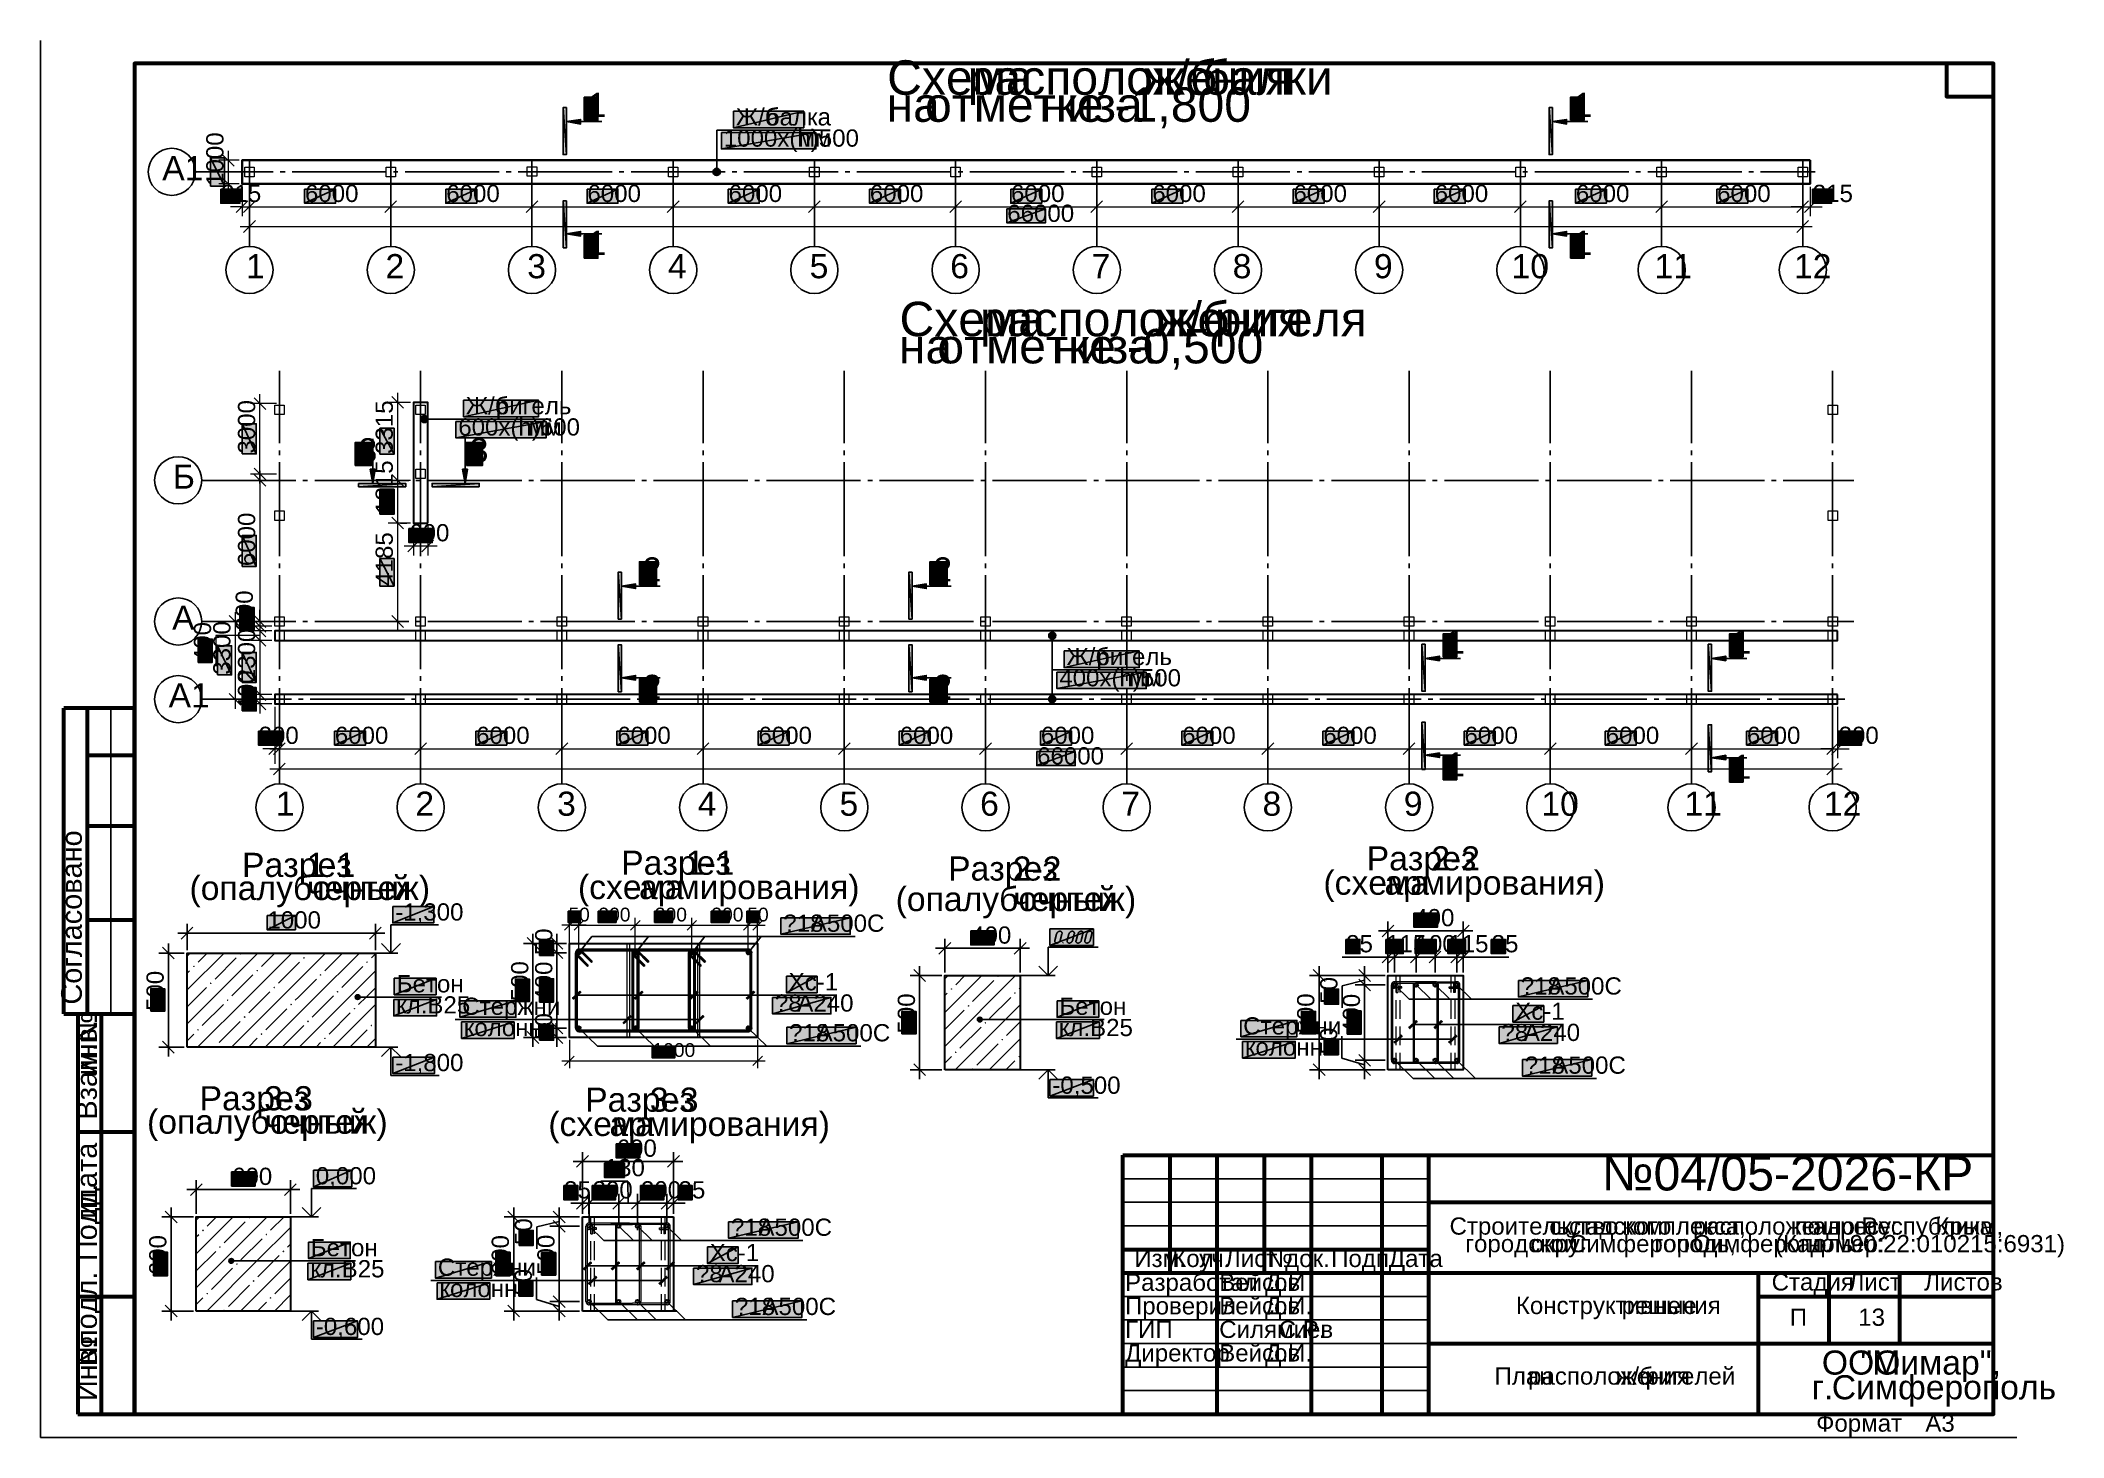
# Model space of a CAD drawing. Extents: x 8 to 21351, y 0 to 420.
# Drawn here: x 13992.4 to 14422.2, y 0.1 to 297 of the extents above; entities that cross this region are included whole.
import ezdxf

# ---------------------------------------------------------------- set-up
doc = ezdxf.new("R2010")
doc.units = 0
doc.styles.add('TEYPDFCAD_TEXT', font='arial.ttf')

msp = doc.modelspace()

# ---------------------------------------------------------------- texts
at = {"color": 7, "style": 'TEYPDFCAD_TEXT'}
for s, height, p in [('Схема', 7.32, (14172.25, 285.43)), ('ж/б', 7.32, (14226.85, 285.43)), ('балки', 7.32, (14239.24, 285.43)), ('расположения', 7.3201, (14189.36, 285.43)), ('1', 5.13, (14108.6, 280.71)), ('на', 7.32, (14172.12, 279.68)), ('отметке', 7.32, (14180.29, 279.68)), ('низа', 7.32, (14204.83, 279.68)), ('-1,800', 7.32, (14220.57, 279.68)), ('1', 5.13, (14318.11, 280.71)), ('Ж/б', 3.662, (14140.1, 278.91)), ('балка', 3.662, (14146.47, 278.91)), ('1000х(h)500', 3.6618, (14137.54, 274.4)), ('мм', 3.662, (14153.39, 274.4)), ('А1', 5.126, (14018.22, 267.27)), ('315', 3.662, (14030.73, 262.64)), ('6000', 3.662, (14048.55, 262.64)), ('6000', 3.662, (14078.57, 262.64)), ('6000', 3.662, (14108.56, 262.64)), ('6000', 3.662, (14138.55, 262.64)), ('6000', 3.662, (14168.57, 262.64)), ('6000', 3.662, (14198.56, 262.64)), ('6000', 3.662, (14228.58, 262.64)), ('6000', 3.662, (14258.57, 262.64)), ('6000', 3.662, (14288.58, 262.64)), ('6000', 3.662, (14318.58, 262.64)), ('6000', 3.662, (14348.59, 262.64)), ('315', 3.662, (14368.91, 262.64)), ('66000', 3.662, (14197.76, 258.42)), ('1', 5.13, (14108.6, 251.4)), ('1', 5.13, (14318.11, 251.4)), ('1', 5.13, (14036.02, 246.44)), ('2', 5.13, (14065.66, 246.44)), ('3', 5.13, (14095.78, 246.44)), ('4', 5.13, (14125.66, 246.44)), ('5', 5.13, (14155.78, 246.44)), ('6', 5.13, (14185.65, 246.44)), ('7', 5.13, (14215.66, 246.44)), ('8', 5.13, (14245.66, 246.44)), ('9', 5.13, (14275.67, 246.44)), ('10', 5.126, (14304.92, 246.44)), ('11', 5.126, (14335.3, 246.44)), ('12', 5.126, (14364.93, 246.44)), ('Схема', 7.32, (14174.88, 234.12)), ('ж/б', 7.32, (14229.46, 234.12)), ('расположения', 7.3201, (14191.98, 234.12)), ('ригеля', 7.32, (14241.85, 234.12)), ('на', 7.32, (14174.74, 228.35)), ('отметке', 7.32, (14182.91, 228.35)), ('низа', 7.32, (14207.45, 228.35)), ('-0,500', 7.32, (14223.18, 228.35)), ('Ж/б', 3.658, (14082.74, 217.53)), ('ригель', 3.658, (14089.11, 217.53)), ('600х(h)600', 3.658, (14081.13, 213.02)), ('мм', 3.658, (14096.08, 213.02)), ('3', 5.12, (14059.94, 207.33)), ('3', 5.12, (14083.56, 207.33)), ('Б', 5.12, (14020.49, 201.74)), ('600', 3.658, (14070.71, 190.54)), ('2', 5.12, (14120.31, 182.01)), ('2', 5.12, (14182.07, 182.01)), ('А', 5.12, (14020.32, 171.75)), ('Ж/б', 3.658, (14210.35, 164.23)), ('1', 5.12, (14291.06, 166.67)), ('1', 5.12, (14351.89, 166.67)), ('400х(h)500', 3.658, (14208.83, 159.72)), ('ригель', 3.658, (14216.72, 164.23)), ('А1', 5.122, (14019.58, 155.24)), ('2', 5.12, (14120.31, 157.06)), ('2', 5.12, (14182.07, 157.06)), ('мм', 3.658, (14223.6, 159.72)), ('200', 3.658, (14038.71, 147.49)), ('6000', 3.658, (14054.9, 147.49)), ('6000', 3.658, (14084.92, 147.49)), ('6000', 3.658, (14114.91, 147.49)), ('6000', 3.658, (14144.9, 147.49)), ('6000', 3.658, (14174.92, 147.49)), ('6000', 3.658, (14204.91, 147.49)), ('6000', 3.658, (14234.93, 147.49)), ('6000', 3.658, (14264.92, 147.49)), ('6000', 3.658, (14294.91, 147.49)), ('6000', 3.658, (14324.93, 147.49)), ('6000', 3.658, (14354.92, 147.49)), ('200', 3.658, (14374.41, 147.49)), ('66000', 3.658, (14204.11, 143.13)), ('1', 5.12, (14291.06, 140.59)), ('1', 5.12, (14351.89, 140.08)), ('1', 5.12, (14042.37, 132.23)), ('2', 5.12, (14072.01, 132.23)), ('3', 5.12, (14102.13, 132.23)), ('4', 5.12, (14132.01, 132.23)), ('5', 5.12, (14162.13, 132.23)), ('6', 5.12, (14192, 132.23)), ('7', 5.12, (14222.01, 132.23)), ('8', 5.12, (14252.01, 132.23)), ('9', 5.12, (14282.02, 132.23)), ('10', 5.122, (14311.25, 132.23)), ('11', 5.122, (14341.65, 132.23)), ('12', 5.122, (14371.26, 132.23)), ('Разрез', 5.126, (14115.74, 119.68)), ('1-1', 5.126, (14129.46, 119.68)), ('Разрез', 5.126, (14274.13, 120.61)), ('2-2', 5.126, (14287.86, 120.61)), ('Разрез', 5.126, (14035.18, 119.23)), ('1-1', 5.126, (14048.9, 119.23)), ('Разрез', 5.126, (14185.2, 118.45)), ('2-2', 5.126, (14198.93, 118.45)), ('(схема', 5.126, (14264.94, 115.44)), ('армирования)', 5.1259, (14277.92, 115.44)), ('(опалубочный', 5.1259, (14024.02, 114.32)), ('чертеж)', 5.126, (14049.01, 114.32)), ('(схема', 5.126, (14106.55, 114.51)), ('армирования)', 5.1259, (14119.53, 114.51)), ('(опалубочный', 5.1259, (14174.05, 111.97)), ('чертеж)', 5.126, (14199.04, 111.97)), ('1000', 3.662, (14040.57, 108.27)), ('-1,300', 3.662, (14067.73, 109.96)), ('50', 2.928, (14104.52, 109.77)), ('300', 2.928, (14110.89, 109.77)), ('300', 2.928, (14122.89, 109.77)), ('300', 2.928, (14134.89, 109.77)), ('50', 2.928, (14142.53, 109.77)), ('400', 3.662, (14284.24, 108.75)), ('\ue71218', 3.662, (14150.19, 107.57)), ('А500С', 3.662, (14156.03, 107.57)), ('400', 3.662, (14190.09, 105.05)), ('35', 3.662, (14269.77, 103.21)), ('115', 3.662, (14278.27, 103.21)), ('100', 3.662, (14284.52, 103.21)), ('115', 3.662, (14291.48, 103.21)), ('35', 3.662, (14300.69, 103.21)), ('Бетон', 3.662, (14068.05, 94.7)), ('Хс-1', 3.662, (14151.32, 95.12)), ('\ue71218', 3.662, (14306.87, 94.23)), ('А500С', 3.662, (14312.71, 94.23)), ('кл.В25', 3.662, (14067.92, 90.21)), ('Стержни', 3.662, (14081.97, 89.92)), ('\ue7128', 3.662, (14148.4, 90.61)), ('А240', 3.662, (14153.16, 90.61)), ('Бетон', 3.662, (14208.85, 89.92)), ('Хс-1', 3.662, (14305.69, 88.88)), ('колонны', 3.662, (14082.31, 85.41)), ('\ue71218', 3.662, (14151.42, 84.29)), ('А500С', 3.662, (14157.26, 84.29)), ('кл.В25', 3.662, (14208.72, 85.41)), ('Стержни', 3.662, (14247.9, 85.75)), ('\ue7128', 3.662, (14302.76, 84.37)), ('А240', 3.662, (14307.53, 84.37)), ('-1,800', 3.662, (14067.73, 77.96)), ('1000', 2.928, (14122.38, 80.98)), ('колонны', 3.662, (14248.26, 81.26)), ('\ue71218', 3.662, (14307.72, 77.41)), ('А500С', 3.662, (14313.56, 77.41)), ('Разрез', 5.126, (14026.16, 69.64)), ('3-3', 5.126, (14039.89, 69.64)), ('Разрез', 5.126, (14108.09, 69.34)), ('3-3', 5.126, (14121.82, 69.34)), ('-0,500', 3.662, (14207.34, 73.15)), ('(опалубочный', 5.1259, (14015, 64.66)), ('чертеж)', 5.126, (14040, 64.66)), ('(схема', 5.126, (14100.26, 64.18)), ('армирования)', 5.1259, (14113.24, 64.18)), ('600', 3.662, (14114.78, 59.77)), ('№04/05-2026-КР', 7.3201, (14324.12, 52.6)), ('600', 3.662, (14033.06, 53.78)), ('0,000', 3.662, (14050.86, 53.91)), ('130', 3.662, (14112.24, 55.63)), ('35', 3.662, (14103.61, 50.91)), ('200', 3.662, (14109.66, 50.91)), ('200', 3.662, (14119.93, 50.91)), ('35', 3.662, (14127.93, 50.91)), ('\ue71218', 3.662, (14139.06, 42.97)), ('А500С', 3.662, (14144.9, 42.97)), ('Строительство', 3.6583, (14291.74, 43.22)), ('городской', 3.658, (14295.08, 39.48)), ('складского', 3.658, (14312.94, 43.22)), ('Симферополь,', 3.6583, (14317.12, 39.48)), ('комплекса,', 3.658, (14328.46, 43.22)), ('Симферополь', 3.6583, (14343.44, 39.48)), ('расположенного', 3.6583, (14343.45, 43.22)), ('(Кад.', 3.658, (14360.89, 39.48)), ('по', 3.658, (14365.04, 43.22)), ('адресу:', 3.658, (14368.91, 43.22)), ('90:22:010215:6931)', 3.6583, (14376.76, 39.48)), ('Республика', 3.658, (14379.24, 43.22)), ('Крым,', 3.658, (14394.94, 43.22)), ('Бетон', 3.662, (14049.8, 38.63)), ('Хс-1', 3.662, (14134.55, 37.59)), ('Изм.', 3.658, (14224.77, 36.34)), ('Кол.', 3.658, (14232.83, 36.34)), ('уч.', 3.658, (14238.56, 36.34)), ('Лист', 3.658, (14244.03, 36.34)), ('№', 3.66, (14252.96, 36.34)), ('док.', 3.658, (14256.81, 36.34)), ('Подп.', 3.658, (14266.59, 36.34)), ('Дата', 3.658, (14278.82, 36.34)), ('округ', 3.658, (14308.96, 39.48)), ('город', 3.658, (14335.28, 39.48)), ('номер:', 3.658, (14367.9, 39.48)), ('кл.В25', 3.662, (14049.7, 34.14)), ('Стержни', 3.662, (14076.79, 34.48)), ('\ue7128', 3.662, (14131.63, 33.1)), ('А240', 3.662, (14136.4, 33.1)), ('Разработал', 3.658, (14222.8, 31.26)), ('Вейсов', 3.658, (14242.8, 31.26)), ('Д.И', 3.658, (14252.57, 31.26)), ('Стадия', 3.658, (14360.17, 31.35)), ('Лист', 3.658, (14376.53, 31.35)), ('Листов', 3.658, (14392.6, 31.35)), ('колонны', 3.662, (14077.13, 29.97)), ('Вейсов', 3.658, (14242.8, 26.27)), ('\ue71218', 3.662, (14139.91, 26.14)), ('А500С', 3.662, (14145.75, 26.14)), ('Проверил', 3.658, (14222.78, 26.27)), ('Д.И.', 3.658, (14252.57, 26.27)), ('Конструктивные', 3.6583, (14305.83, 26.35)), ('решения', 3.658, (14328.29, 26.35)), ('П', 3.66, (14364.02, 23.85)), ('13', 3.658, (14378.58, 23.85)), ('-0,600', 3.662, (14050.86, 21.89)), ('ГИП', 3.658, (14222.8, 21.27)), ('Силямиев', 3.658, (14242.8, 21.27)), ('С.Р.', 3.658, (14255.43, 21.27)), ('Директор', 3.658, (14222.8, 16.26)), ('Вейсов', 3.658, (14242.8, 16.26)), ('Д.И.', 3.658, (14252.57, 16.26)), ('ООО', 5.122, (14370.84, 13.48)), ('"Мимар",', 5.122, (14379.01, 13.48)), ('План', 3.658, (14301.3, 11.35)), ('расположения', 3.6583, (14308.43, 11.35)), ('ж/б', 3.658, (14327.16, 11.35)), ('ригелей', 3.658, (14333.36, 11.35)), ('Симферополь', 5.1223, (14372.95, 8.23)), ('г.', 5.122, (14368.7, 8.23)), ('Формат', 3.658, (14369.63, 1.35)), ('A3', 3.658, (14392.83, 1.35))]:
    msp.add_text(s, height=height, dxfattribs=at).set_placement(p)
for s, height, p in [('1000', 3.662, (14031.24, 266.06)), ('3000', 3.658, (14037.97, 209.19)), ('3315', 3.658, (14067.22, 209.11)), ('1815', 3.658, (14067.22, 196.36)), ('6000', 3.658, (14037.97, 185.27)), ('4185', 3.658, (14067.22, 181.1)), ('200', 3.658, (14037.48, 171.58)), ('400', 3.658, (14028.61, 164.87)), ('3300', 3.658, (14032.72, 162.2)), ('2300', 3.658, (14037.97, 160.61)), ('400', 3.658, (14037.97, 154.58)), ('Согласовано', 4.3921, (14001.14, 92.1)), ('50', 3.662, (14101.11, 102.59)), ('500', 3.662, (14018.54, 90.74)), ('500', 3.662, (14096.01, 92.79)), ('400', 3.662, (14101.11, 92.71)), ('50', 3.662, (14267.92, 92.27)), ('№', 4.39, (14004.34, 84.12)), ('500', 3.662, (14178.16, 85.94)), ('500', 3.662, (14263.01, 85.94)), ('400', 3.662, (14272.71, 85.85)), ('инв.', 4.392, (14004.34, 77.04)), ('50', 3.662, (14101.11, 84.6)), ('50', 3.662, (14267.88, 81.51)), ('Взам.', 4.392, (14004.34, 67.67)), ('дата', 4.392, (14004.34, 49.55)), ('Подп.', 4.392, (14004.34, 37.61)), ('и', 4.39, (14004.34, 46.62)), ('50', 3.662, (14096.81, 41)), ('500', 3.662, (14101.58, 34.67)), ('600', 3.662, (14019.11, 34.59)), ('600', 3.662, (14091.88, 34.59)), ('подл.', 4.392, (14004.34, 19.77)), ('50', 3.662, (14096.75, 30.25)), ('№', 4.39, (14004.34, 15.15)), ('Инв.', 4.392, (14004.34, 7.85))]:
    msp.add_text(s, height=height, rotation=90, dxfattribs=at).set_placement(p)

# ---------------------------------------------------------------- hatches: boundary and pattern name
at = {"true_color": 0xffffff}
h = msp.add_hatch(color=0, dxfattribs=at)
h.paths.add_polyline_path([(14107.9, 280.01), (14107.9, 284.9), (14110.8, 280.01)])
h.paths.add_polyline_path([(14107.9, 284.9), (14110.8, 280.01), (14110.8, 284.9)])
h = msp.add_hatch(color=0, dxfattribs=at)
h.paths.add_polyline_path([(14317.41, 280.01), (14317.41, 284.9), (14320.31, 280.01)])
h.paths.add_polyline_path([(14317.41, 284.9), (14320.31, 280.01), (14320.31, 284.9)])
h = msp.add_hatch(color=7)
h.paths.add_polyline_path([(14104.09, 282.7), (14104.09, 272.71), (14103.4, 282.7)])
h.paths.add_polyline_path([(14104.09, 272.71), (14103.4, 282.7), (14103.4, 272.71)])
for color, points in [(7, [(14104.09, 279.72), (14107.1, 280.2), (14107.1, 279.21)]), (7, [(14313.6, 279.72), (14316.61, 280.2), (14316.61, 279.21)]), (7, [(14104.09, 255.91), (14107.1, 256.39), (14107.1, 255.4)]), (7, [(14313.6, 255.91), (14316.61, 256.39), (14316.61, 255.4)]), (7, [(14062.95, 202.84), (14062.44, 205.85), (14063.45, 205.85)]), (7, [(14082.57, 202.84), (14082.06, 205.85), (14083.08, 205.85)]), (7, [(14115.8, 181), (14118.8, 181.5), (14118.8, 180.51)]), (7, [(14177.56, 181), (14180.57, 181.5), (14180.57, 180.51)]), (7, [(14286.57, 165.65), (14289.58, 166.16), (14289.58, 165.16)]), (7, [(14347.4, 165.65), (14350.41, 166.16), (14350.41, 165.16)]), (7, [(14115.8, 161.54), (14118.8, 162.05), (14118.8, 161.06)]), (7, [(14177.56, 161.54), (14180.57, 162.05), (14180.57, 161.06)]), (7, [(14286.57, 145.1), (14289.58, 145.58), (14289.58, 144.59)]), (7, [(14347.4, 144.57), (14350.41, 145.08), (14350.41, 144.08)]), (256, [(14024.95, 100.22), (14024.95, 100.25), (14024.93, 100.25), (14024.91, 100.22), (14024.93, 100.2), (14024.95, 100.2)]), (256, [(14034.84, 102.91), (14034.84, 102.93), (14034.82, 102.93), (14034.79, 102.91), (14034.82, 102.89), (14034.84, 102.89)]), (256, [(14038.43, 99.31), (14038.43, 99.34), (14038.41, 99.34), (14038.39, 99.31), (14038.41, 99.29), (14038.43, 99.29)]), (256, [(14048.32, 102.02), (14048.32, 102.04), (14048.3, 102.04), (14048.28, 102.02), (14048.3, 102), (14048.32, 102)]), (256, [(14061.78, 101.11), (14061.78, 101.13), (14061.76, 101.13), (14061.74, 101.11), (14061.76, 101.09), (14061.78, 101.09)]), (256, [(14028.55, 96.63), (14028.55, 96.65), (14028.53, 96.65), (14028.51, 96.63), (14028.53, 96.6), (14028.55, 96.6)]), (256, [(14042.03, 95.74), (14042.03, 95.76), (14042.01, 95.76), (14041.99, 95.74), (14042.01, 95.72), (14042.03, 95.72)]), (256, [(14051.9, 98.42), (14051.9, 98.45), (14051.88, 98.45), (14051.85, 98.42), (14051.88, 98.4), (14051.9, 98.4)]), (256, [(14055.5, 94.83), (14055.5, 94.85), (14055.47, 94.85), (14055.45, 94.83), (14055.47, 94.81), (14055.5, 94.81)]), (256, [(14185.95, 95.42), (14185.95, 95.44), (14185.92, 95.44), (14185.9, 95.42), (14185.92, 95.4), (14185.95, 95.4)]), (256, [(14195.83, 98.13), (14195.83, 98.15), (14195.81, 98.15), (14195.79, 98.13), (14195.81, 98.11), (14195.83, 98.11)]), (256, [(14032.15, 93.03), (14032.15, 93.05), (14032.13, 93.05), (14032.11, 93.03), (14032.13, 93.01), (14032.15, 93.01)]), (256, [(14045.61, 92.14), (14045.61, 92.16), (14045.59, 92.16), (14045.57, 92.14), (14045.59, 92.12), (14045.61, 92.12)]), (256, [(14059.09, 91.23), (14059.09, 91.25), (14059.07, 91.25), (14059.05, 91.23), (14059.07, 91.21), (14059.09, 91.21)]), (7, [(14060.22, 93.51), (14060.24, 93.7), (14059.75, 93.7)]), (256, [(14189.54, 91.82), (14189.54, 91.84), (14189.52, 91.84), (14189.5, 91.82), (14189.52, 91.8), (14189.54, 91.8)]), (256, [(14199.41, 94.53), (14199.41, 94.55), (14199.39, 94.55), (14199.37, 94.53), (14199.39, 94.51), (14199.41, 94.51)]), (256, [(14025.86, 86.74), (14025.86, 86.76), (14025.84, 86.76), (14025.82, 86.74), (14025.84, 86.72), (14025.86, 86.72)]), (256, [(14035.75, 89.45), (14035.75, 89.47), (14035.73, 89.47), (14035.7, 89.45), (14035.73, 89.43), (14035.75, 89.43)]), (256, [(14049.21, 88.54), (14049.21, 88.56), (14049.19, 88.56), (14049.17, 88.54), (14049.19, 88.52), (14049.21, 88.52)]), (256, [(14062.69, 87.65), (14062.69, 87.67), (14062.67, 87.67), (14062.65, 87.65), (14062.67, 87.63), (14062.69, 87.63)]), (7, [(14192.4, 88.71), (14192.44, 88.9), (14191.94, 88.9)]), (256, [(14193.12, 88.24), (14193.12, 88.26), (14193.1, 88.26), (14193.08, 88.24), (14193.1, 88.22), (14193.12, 88.22)]), (256, [(14029.46, 83.16), (14029.46, 83.18), (14029.44, 83.18), (14029.42, 83.16), (14029.44, 83.14), (14029.46, 83.14)]), (256, [(14039.32, 85.85), (14039.32, 85.87), (14039.3, 85.87), (14039.28, 85.85), (14039.3, 85.83), (14039.32, 85.83)]), (256, [(14052.81, 84.94), (14052.81, 84.96), (14052.79, 84.96), (14052.76, 84.94), (14052.79, 84.92), (14052.81, 84.92)]), (256, [(14186.83, 81.96), (14186.83, 81.98), (14186.81, 81.98), (14186.79, 81.96), (14186.81, 81.94), (14186.83, 81.94)]), (256, [(14196.72, 84.65), (14196.72, 84.67), (14196.7, 84.67), (14196.68, 84.65), (14196.7, 84.62), (14196.72, 84.62)]), (256, [(14190.43, 78.36), (14190.43, 78.38), (14190.41, 78.38), (14190.39, 78.36), (14190.41, 78.34), (14190.43, 78.34)]), (256, [(14200.32, 81.05), (14200.32, 81.07), (14200.3, 81.07), (14200.28, 81.05), (14200.3, 81.03), (14200.32, 81.03)]), (7, [(14026.9, 44.15), (14026.9, 44.17), (14026.88, 44.17), (14026.86, 44.15), (14026.88, 44.13), (14026.9, 44.13)]), (7, [(14036.78, 46.84), (14036.78, 46.86), (14036.76, 46.86), (14036.74, 46.84), (14036.76, 46.82), (14036.78, 46.82)]), (7, [(14040.38, 43.24), (14040.38, 43.26), (14040.36, 43.26), (14040.34, 43.24), (14040.36, 43.22), (14040.38, 43.22)]), (7, [(14030.5, 40.56), (14030.5, 40.58), (14030.48, 40.58), (14030.46, 40.56), (14030.48, 40.53), (14030.5, 40.53)]), (7, [(14043.96, 39.67), (14043.96, 39.69), (14043.94, 39.69), (14043.92, 39.67), (14043.94, 39.65), (14043.96, 39.65)]), (7, [(14033.35, 37.44), (14033.4, 37.63), (14032.91, 37.63)]), (7, [(14034.1, 36.96), (14034.1, 36.98), (14034.07, 36.98), (14034.05, 36.96), (14034.07, 36.94), (14034.1, 36.94)]), (7, [(14027.81, 30.67), (14027.81, 30.69), (14027.79, 30.69), (14027.77, 30.67), (14027.79, 30.65), (14027.81, 30.65)]), (7, [(14037.67, 33.38), (14037.67, 33.4), (14037.65, 33.4), (14037.63, 33.38), (14037.65, 33.36), (14037.67, 33.36)]), (7, [(14031.39, 27.07), (14031.39, 27.09), (14031.37, 27.09), (14031.34, 27.07), (14031.37, 27.05), (14031.39, 27.05)]), (7, [(14041.27, 29.78), (14041.27, 29.8), (14041.25, 29.8), (14041.23, 29.78), (14041.25, 29.76), (14041.27, 29.76)])]:
    msp.add_hatch(color=color).paths.add_polyline_path(points)
h = msp.add_hatch(color=0, dxfattribs=at)
h.paths.add_polyline_path([(14139.59, 281.92), (14154.53, 281.92), (14139.59, 278.41)])
h.paths.add_polyline_path([(14154.53, 281.92), (14139.59, 278.41), (14154.53, 278.41)])
h = msp.add_hatch(color=7)
h.paths.add_polyline_path([(14313.6, 282.7), (14313.6, 272.71), (14312.9, 282.7)])
h.paths.add_polyline_path([(14313.6, 272.71), (14312.9, 282.7), (14312.9, 272.71)])
h = msp.add_hatch(color=0, dxfattribs=at)
h.paths.add_polyline_path([(14137.03, 277.41), (14157.1, 277.41), (14137.03, 273.92)])
h.paths.add_polyline_path([(14157.1, 277.41), (14137.03, 273.92), (14157.1, 273.92)])
h = msp.add_hatch(color=0, dxfattribs=at)
h.paths.add_polyline_path([(14028.49, 266), (14031.49, 266), (14028.49, 272.03)])
h.paths.add_polyline_path([(14031.49, 266), (14028.49, 272.03), (14031.49, 272.03)])
h = msp.add_hatch(color=7)
h.paths.add_polyline_path([(14135.31, 269.26), (14135.29, 269.03), (14136.03, 269.03)])
h.paths.add_polyline_path([(14135.29, 269.03), (14136.03, 269.03), (14135.31, 268.8)])
h.paths.add_polyline_path([(14136.03, 269.03), (14135.31, 268.8), (14135.42, 268.58)])
h = msp.add_hatch(color=7)
h.paths.add_polyline_path([(14135.8, 269.73), (14135.59, 269.62), (14136.03, 269.03)])
h.paths.add_polyline_path([(14135.59, 269.62), (14136.03, 269.03), (14135.42, 269.45)])
h.paths.add_polyline_path([(14136.03, 269.03), (14135.42, 269.45), (14135.31, 269.26)])
h = msp.add_hatch(color=7)
h.paths.add_polyline_path([(14135.42, 268.58), (14135.59, 268.41), (14136.03, 269.03)])
h.paths.add_polyline_path([(14135.59, 268.41), (14136.03, 269.03), (14135.8, 268.31)])
h.paths.add_polyline_path([(14136.03, 269.03), (14135.8, 268.31), (14136.03, 268.27)])
h = msp.add_hatch(color=7)
h.paths.add_polyline_path([(14136.48, 269.62), (14136.27, 269.73), (14136.03, 269.03)])
h.paths.add_polyline_path([(14136.27, 269.73), (14136.03, 269.03), (14136.03, 269.77)])
h.paths.add_polyline_path([(14136.03, 269.03), (14136.03, 269.77), (14135.8, 269.73)])
h = msp.add_hatch(color=7)
h.paths.add_polyline_path([(14136.8, 269.03), (14136.75, 269.26), (14136.03, 269.03)])
h.paths.add_polyline_path([(14136.75, 269.26), (14136.03, 269.03), (14136.65, 269.45)])
h.paths.add_polyline_path([(14136.03, 269.03), (14136.65, 269.45), (14136.48, 269.62)])
h = msp.add_hatch(color=7)
h.paths.add_polyline_path([(14136.03, 268.27), (14136.27, 268.31), (14136.03, 269.03)])
h.paths.add_polyline_path([(14136.27, 268.31), (14136.03, 269.03), (14136.48, 268.41)])
h.paths.add_polyline_path([(14136.03, 269.03), (14136.48, 268.41), (14136.65, 268.58)])
h = msp.add_hatch(color=7)
h.paths.add_polyline_path([(14136.65, 268.58), (14136.75, 268.8), (14136.03, 269.03)])
h.paths.add_polyline_path([(14136.75, 268.8), (14136.03, 269.03), (14136.8, 269.03)])
h = msp.add_hatch(color=0, dxfattribs=at)
h.paths.add_polyline_path([(14030.67, 265.39), (14030.67, 262.38), (14034.73, 265.39)])
h.paths.add_polyline_path([(14030.67, 262.38), (14034.73, 265.39), (14034.73, 262.38)])
h = msp.add_hatch(color=0, dxfattribs=at)
h.paths.add_polyline_path([(14048.49, 265.39), (14048.49, 262.38), (14055.07, 265.39)])
h.paths.add_polyline_path([(14048.49, 262.38), (14055.07, 265.39), (14055.07, 262.38)])
h = msp.add_hatch(color=0, dxfattribs=at)
h.paths.add_polyline_path([(14078.48, 265.39), (14078.48, 262.38), (14085.07, 265.39)])
h.paths.add_polyline_path([(14078.48, 262.38), (14085.07, 265.39), (14085.07, 262.38)])
h = msp.add_hatch(color=7)
h.paths.add_polyline_path([(14103.4, 252.9), (14103.4, 262.89), (14104.09, 252.9)])
h.paths.add_polyline_path([(14103.4, 262.89), (14104.09, 252.9), (14104.09, 262.89)])
h = msp.add_hatch(color=0, dxfattribs=at)
h.paths.add_polyline_path([(14108.5, 265.39), (14108.5, 262.38), (14115.06, 265.39)])
h.paths.add_polyline_path([(14108.5, 262.38), (14115.06, 265.39), (14115.06, 262.38)])
h = msp.add_hatch(color=0, dxfattribs=at)
h.paths.add_polyline_path([(14138.49, 265.39), (14138.49, 262.38), (14145.07, 265.39)])
h.paths.add_polyline_path([(14138.49, 262.38), (14145.07, 265.39), (14145.07, 262.38)])
h = msp.add_hatch(color=0, dxfattribs=at)
h.paths.add_polyline_path([(14168.5, 265.39), (14168.5, 262.38), (14175.07, 265.39)])
h.paths.add_polyline_path([(14168.5, 262.38), (14175.07, 265.39), (14175.07, 262.38)])
h = msp.add_hatch(color=0, dxfattribs=at)
h.paths.add_polyline_path([(14198.5, 265.39), (14198.5, 262.38), (14205.08, 265.39)])
h.paths.add_polyline_path([(14198.5, 262.38), (14205.08, 265.39), (14205.08, 262.38)])
h = msp.add_hatch(color=0, dxfattribs=at)
h.paths.add_polyline_path([(14228.49, 265.39), (14228.49, 262.38), (14235.07, 265.39)])
h.paths.add_polyline_path([(14228.49, 262.38), (14235.07, 265.39), (14235.07, 262.38)])
h = msp.add_hatch(color=0, dxfattribs=at)
h.paths.add_polyline_path([(14258.5, 265.39), (14258.5, 262.38), (14265.09, 265.39)])
h.paths.add_polyline_path([(14258.5, 262.38), (14265.09, 265.39), (14265.09, 262.38)])
h = msp.add_hatch(color=0, dxfattribs=at)
h.paths.add_polyline_path([(14288.5, 265.39), (14288.5, 262.38), (14295.08, 265.39)])
h.paths.add_polyline_path([(14288.5, 262.38), (14295.08, 265.39), (14295.08, 262.38)])
h = msp.add_hatch(color=7)
h.paths.add_polyline_path([(14312.9, 252.9), (14312.9, 262.89), (14313.6, 252.9)])
h.paths.add_polyline_path([(14312.9, 262.89), (14313.6, 252.9), (14313.6, 262.89)])
h = msp.add_hatch(color=0, dxfattribs=at)
h.paths.add_polyline_path([(14318.51, 265.39), (14318.51, 262.38), (14325.07, 265.39)])
h.paths.add_polyline_path([(14318.51, 262.38), (14325.07, 265.39), (14325.07, 262.38)])
h = msp.add_hatch(color=0, dxfattribs=at)
h.paths.add_polyline_path([(14348.51, 265.39), (14348.51, 262.38), (14355.09, 265.39)])
h.paths.add_polyline_path([(14348.51, 262.38), (14355.09, 265.39), (14355.09, 262.38)])
h = msp.add_hatch(color=0, dxfattribs=at)
h.paths.add_polyline_path([(14368.85, 265.39), (14368.85, 262.38), (14372.91, 265.39)])
h.paths.add_polyline_path([(14368.85, 262.38), (14372.91, 265.39), (14372.91, 262.38)])
h = msp.add_hatch(color=0, dxfattribs=at)
h.paths.add_polyline_path([(14197.69, 261.18), (14197.69, 258.19), (14205.88, 261.18)])
h.paths.add_polyline_path([(14197.69, 258.19), (14205.88, 261.18), (14205.88, 258.19)])
h = msp.add_hatch(color=0, dxfattribs=at)
h.paths.add_polyline_path([(14107.9, 250.7), (14107.9, 255.59), (14110.8, 250.7)])
h.paths.add_polyline_path([(14107.9, 255.59), (14110.8, 250.7), (14110.8, 255.59)])
h = msp.add_hatch(color=0, dxfattribs=at)
h.paths.add_polyline_path([(14317.41, 250.7), (14317.41, 255.59), (14320.31, 250.7)])
h.paths.add_polyline_path([(14317.41, 255.59), (14320.31, 250.7), (14320.31, 255.59)])
h = msp.add_hatch(color=0, dxfattribs=at)
h.paths.add_polyline_path([(14082.25, 220.51), (14098.19, 220.51), (14082.25, 217.02)])
h.paths.add_polyline_path([(14098.19, 220.51), (14082.25, 217.02), (14098.19, 217.02)])
h = msp.add_hatch(color=0, dxfattribs=at)
h.paths.add_polyline_path([(14035.22, 209.13), (14038.22, 209.13), (14035.22, 215.52)])
h.paths.add_polyline_path([(14038.22, 209.13), (14035.22, 215.52), (14038.22, 215.52)])
h = msp.add_hatch(color=7)
h.paths.add_polyline_path([(14073.19, 216.75), (14073.17, 216.51), (14073.91, 216.51)])
h.paths.add_polyline_path([(14073.17, 216.51), (14073.91, 216.51), (14073.19, 216.28)])
h.paths.add_polyline_path([(14073.91, 216.51), (14073.19, 216.28), (14073.32, 216.09)])
h = msp.add_hatch(color=7)
h.paths.add_polyline_path([(14073.68, 217.23), (14073.47, 217.13), (14073.91, 216.51)])
h.paths.add_polyline_path([(14073.47, 217.13), (14073.91, 216.51), (14073.32, 216.96)])
h.paths.add_polyline_path([(14073.91, 216.51), (14073.32, 216.96), (14073.19, 216.75)])
h = msp.add_hatch(color=7)
h.paths.add_polyline_path([(14073.32, 216.09), (14073.47, 215.92), (14073.91, 216.51)])
h.paths.add_polyline_path([(14073.47, 215.92), (14073.91, 216.51), (14073.68, 215.82)])
h.paths.add_polyline_path([(14073.91, 216.51), (14073.68, 215.82), (14073.91, 215.77)])
h = msp.add_hatch(color=7)
h.paths.add_polyline_path([(14074.35, 217.13), (14074.14, 217.23), (14073.91, 216.51)])
h.paths.add_polyline_path([(14074.14, 217.23), (14073.91, 216.51), (14073.91, 217.28)])
h.paths.add_polyline_path([(14073.91, 216.51), (14073.91, 217.28), (14073.68, 217.23)])
h = msp.add_hatch(color=7)
h.paths.add_polyline_path([(14074.67, 216.51), (14074.63, 216.75), (14073.91, 216.51)])
h.paths.add_polyline_path([(14074.63, 216.75), (14073.91, 216.51), (14074.52, 216.96)])
h.paths.add_polyline_path([(14073.91, 216.51), (14074.52, 216.96), (14074.35, 217.13)])
h = msp.add_hatch(color=7)
h.paths.add_polyline_path([(14073.91, 215.77), (14074.14, 215.82), (14073.91, 216.51)])
h.paths.add_polyline_path([(14074.14, 215.82), (14073.91, 216.51), (14074.35, 215.92)])
h.paths.add_polyline_path([(14073.91, 216.51), (14074.35, 215.92), (14074.52, 216.09)])
h = msp.add_hatch(color=7)
h.paths.add_polyline_path([(14074.52, 216.09), (14074.63, 216.28), (14073.91, 216.51)])
h.paths.add_polyline_path([(14074.63, 216.28), (14073.91, 216.51), (14074.67, 216.51)])
h = msp.add_hatch(color=0, dxfattribs=at)
h.paths.add_polyline_path([(14080.64, 216.03), (14099.8, 216.03), (14080.64, 212.51)])
h.paths.add_polyline_path([(14099.8, 216.03), (14080.64, 212.51), (14099.8, 212.51)])
h = msp.add_hatch(color=0, dxfattribs=at)
h.paths.add_polyline_path([(14059.24, 206.63), (14059.24, 211.54), (14062.65, 206.63)])
h.paths.add_polyline_path([(14059.24, 211.54), (14062.65, 206.63), (14062.65, 211.54)])
h = msp.add_hatch(color=0, dxfattribs=at)
h.paths.add_polyline_path([(14064.47, 209.04), (14067.48, 209.04), (14064.47, 214.55)])
h.paths.add_polyline_path([(14067.48, 209.04), (14064.47, 214.55), (14067.48, 214.55)])
h = msp.add_hatch(color=0, dxfattribs=at)
h.paths.add_polyline_path([(14082.86, 206.63), (14082.86, 211.54), (14086.27, 206.63)])
h.paths.add_polyline_path([(14082.86, 211.54), (14086.27, 206.63), (14086.27, 211.54)])
h = msp.add_hatch(color=7)
h.paths.add_polyline_path([(14059.94, 202.84), (14069.95, 202.84), (14059.94, 202.14)])
h.paths.add_polyline_path([(14069.95, 202.84), (14059.94, 202.14), (14069.95, 202.14)])
h = msp.add_hatch(color=7)
h.paths.add_polyline_path([(14085.57, 202.14), (14075.56, 202.14), (14085.57, 202.84)])
h.paths.add_polyline_path([(14075.56, 202.14), (14085.57, 202.84), (14075.56, 202.84)])
h = msp.add_hatch(color=0, dxfattribs=at)
h.paths.add_polyline_path([(14064.47, 196.3), (14067.48, 196.3), (14064.47, 201.61)])
h.paths.add_polyline_path([(14067.48, 196.3), (14064.47, 201.61), (14067.48, 201.61)])
h = msp.add_hatch(color=0, dxfattribs=at)
h.paths.add_polyline_path([(14035.22, 185.21), (14038.22, 185.21), (14035.22, 191.79)])
h.paths.add_polyline_path([(14038.22, 185.21), (14035.22, 191.79), (14038.22, 191.79)])
h = msp.add_hatch(color=0, dxfattribs=at)
h.paths.add_polyline_path([(14070.65, 193.29), (14070.65, 190.29), (14075.6, 193.29)])
h.paths.add_polyline_path([(14070.65, 190.29), (14075.6, 193.29), (14075.6, 190.29)])
h = msp.add_hatch(color=0, dxfattribs=at)
h.paths.add_polyline_path([(14064.47, 181.02), (14067.48, 181.02), (14064.47, 186.88)])
h.paths.add_polyline_path([(14067.48, 181.02), (14064.47, 186.88), (14067.48, 186.88)])
h = msp.add_hatch(color=0, dxfattribs=at)
h.paths.add_polyline_path([(14119.61, 181.29), (14119.61, 186.2), (14123.27, 181.29)])
h.paths.add_polyline_path([(14119.61, 186.2), (14123.27, 181.29), (14123.27, 186.2)])
h = msp.add_hatch(color=0, dxfattribs=at)
h.paths.add_polyline_path([(14181.35, 181.29), (14181.35, 186.2), (14185.01, 181.29)])
h.paths.add_polyline_path([(14181.35, 186.2), (14185.01, 181.29), (14185.01, 186.2)])
h = msp.add_hatch(color=7)
h.paths.add_polyline_path([(14115.8, 184), (14115.8, 174.01), (14115.1, 184)])
h.paths.add_polyline_path([(14115.8, 174.01), (14115.1, 184), (14115.1, 174.01)])
h = msp.add_hatch(color=7)
h.paths.add_polyline_path([(14177.56, 184), (14177.56, 174.01), (14176.86, 184)])
h.paths.add_polyline_path([(14177.56, 174.01), (14176.86, 184), (14176.86, 174.01)])
h = msp.add_hatch(color=0, dxfattribs=at)
h.paths.add_polyline_path([(14034.73, 171.51), (14037.74, 171.51), (14034.73, 176.49)])
h.paths.add_polyline_path([(14037.74, 171.51), (14034.73, 176.49), (14037.74, 176.49)])
h = msp.add_hatch(color=0, dxfattribs=at)
h.paths.add_polyline_path([(14025.86, 164.8), (14028.85, 164.8), (14025.86, 169.76)])
h.paths.add_polyline_path([(14028.85, 164.8), (14025.86, 169.76), (14028.85, 169.76)])
h = msp.add_hatch(color=0, dxfattribs=at)
h.paths.add_polyline_path([(14029.97, 162.14), (14032.97, 162.14), (14029.97, 168.36)])
h.paths.add_polyline_path([(14032.97, 162.14), (14029.97, 168.36), (14032.97, 168.36)])
h = msp.add_hatch(color=7)
h.paths.add_polyline_path([(14115.1, 158.56), (14115.1, 168.55), (14115.8, 158.56)])
h.paths.add_polyline_path([(14115.1, 168.55), (14115.8, 158.56), (14115.8, 168.55)])
h = msp.add_hatch(color=7)
h.paths.add_polyline_path([(14176.86, 158.56), (14176.86, 168.55), (14177.56, 158.56)])
h.paths.add_polyline_path([(14176.86, 168.55), (14177.56, 158.56), (14177.56, 168.55)])
h = msp.add_hatch(color=7)
h.paths.add_polyline_path([(14206.6, 170.73), (14206.58, 170.5), (14207.32, 170.5)])
h.paths.add_polyline_path([(14206.58, 170.5), (14207.32, 170.5), (14206.6, 170.26)])
h.paths.add_polyline_path([(14207.32, 170.5), (14206.6, 170.26), (14206.71, 170.05)])
h = msp.add_hatch(color=7)
h.paths.add_polyline_path([(14207.09, 171.2), (14206.88, 171.09), (14207.32, 170.5)])
h.paths.add_polyline_path([(14206.88, 171.09), (14207.32, 170.5), (14206.71, 170.92)])
h.paths.add_polyline_path([(14207.32, 170.5), (14206.71, 170.92), (14206.6, 170.73)])
h = msp.add_hatch(color=7)
h.paths.add_polyline_path([(14206.71, 170.05), (14206.88, 169.88), (14207.32, 170.5)])
h.paths.add_polyline_path([(14206.88, 169.88), (14207.32, 170.5), (14207.09, 169.78)])
h.paths.add_polyline_path([(14207.32, 170.5), (14207.09, 169.78), (14207.32, 169.74)])
h = msp.add_hatch(color=7)
h.paths.add_polyline_path([(14207.77, 171.09), (14207.56, 171.2), (14207.32, 170.5)])
h.paths.add_polyline_path([(14207.56, 171.2), (14207.32, 170.5), (14207.32, 171.24)])
h.paths.add_polyline_path([(14207.32, 170.5), (14207.32, 171.24), (14207.09, 171.2)])
h = msp.add_hatch(color=7)
h.paths.add_polyline_path([(14208.06, 170.5), (14208.04, 170.73), (14207.32, 170.5)])
h.paths.add_polyline_path([(14208.04, 170.73), (14207.32, 170.5), (14207.94, 170.92)])
h.paths.add_polyline_path([(14207.32, 170.5), (14207.94, 170.92), (14207.77, 171.09)])
h = msp.add_hatch(color=7)
h.paths.add_polyline_path([(14207.32, 169.74), (14207.56, 169.78), (14207.32, 170.5)])
h.paths.add_polyline_path([(14207.56, 169.78), (14207.32, 170.5), (14207.77, 169.88)])
h.paths.add_polyline_path([(14207.32, 170.5), (14207.77, 169.88), (14207.94, 170.05)])
h = msp.add_hatch(color=7)
h.paths.add_polyline_path([(14207.94, 170.05), (14208.04, 170.26), (14207.32, 170.5)])
h.paths.add_polyline_path([(14208.04, 170.26), (14207.32, 170.5), (14208.06, 170.5)])
h = msp.add_hatch(color=7)
h.paths.add_polyline_path([(14286.57, 168.66), (14286.57, 158.67), (14285.87, 168.66)])
h.paths.add_polyline_path([(14286.57, 158.67), (14285.87, 168.66), (14285.87, 158.67)])
h = msp.add_hatch(color=0, dxfattribs=at)
h.paths.add_polyline_path([(14290.36, 165.97), (14290.36, 170.86), (14293.26, 165.97)])
h.paths.add_polyline_path([(14290.36, 170.86), (14293.26, 165.97), (14293.26, 170.86)])
h = msp.add_hatch(color=7)
h.paths.add_polyline_path([(14347.4, 168.66), (14347.4, 158.67), (14346.71, 168.66)])
h.paths.add_polyline_path([(14347.4, 158.67), (14346.71, 168.66), (14346.71, 158.67)])
h = msp.add_hatch(color=0, dxfattribs=at)
h.paths.add_polyline_path([(14351.19, 165.97), (14351.19, 170.86), (14354.09, 165.97)])
h.paths.add_polyline_path([(14351.19, 170.86), (14354.09, 165.97), (14354.09, 170.86)])
h = msp.add_hatch(color=0, dxfattribs=at)
h.paths.add_polyline_path([(14035.22, 160.55), (14038.22, 160.55), (14035.22, 166.94)])
h.paths.add_polyline_path([(14038.22, 160.55), (14035.22, 166.94), (14038.22, 166.94)])
h = msp.add_hatch(color=0, dxfattribs=at)
h.paths.add_polyline_path([(14209.84, 167.24), (14225.8, 167.24), (14209.84, 163.72)])
h.paths.add_polyline_path([(14225.8, 167.24), (14209.84, 163.72), (14225.8, 163.72)])
h = msp.add_hatch(color=0, dxfattribs=at)
h.paths.add_polyline_path([(14035.22, 154.52), (14038.22, 154.52), (14035.22, 159.47)])
h.paths.add_polyline_path([(14038.22, 154.52), (14035.22, 159.47), (14038.22, 159.47)])
h = msp.add_hatch(color=0, dxfattribs=at)
h.paths.add_polyline_path([(14119.61, 156.36), (14119.61, 161.25), (14123.27, 156.36)])
h.paths.add_polyline_path([(14119.61, 161.25), (14123.27, 156.36), (14123.27, 161.25)])
h = msp.add_hatch(color=0, dxfattribs=at)
h.paths.add_polyline_path([(14181.35, 156.36), (14181.35, 161.25), (14185.01, 156.36)])
h.paths.add_polyline_path([(14181.35, 161.25), (14185.01, 156.36), (14185.01, 161.25)])
h = msp.add_hatch(color=0, dxfattribs=at)
h.paths.add_polyline_path([(14208.32, 162.73), (14227.31, 162.73), (14208.32, 159.24)])
h.paths.add_polyline_path([(14227.31, 162.73), (14208.32, 159.24), (14227.31, 159.24)])
h = msp.add_hatch(color=7)
h.paths.add_polyline_path([(14206.6, 157.23), (14206.58, 156.99), (14207.32, 156.99)])
h.paths.add_polyline_path([(14206.58, 156.99), (14207.32, 156.99), (14206.6, 156.76)])
h.paths.add_polyline_path([(14207.32, 156.99), (14206.6, 156.76), (14206.71, 156.55)])
h = msp.add_hatch(color=7)
h.paths.add_polyline_path([(14207.09, 157.71), (14206.88, 157.61), (14207.32, 156.99)])
h.paths.add_polyline_path([(14206.88, 157.61), (14207.32, 156.99), (14206.71, 157.44)])
h.paths.add_polyline_path([(14207.32, 156.99), (14206.71, 157.44), (14206.6, 157.23)])
h = msp.add_hatch(color=7)
h.paths.add_polyline_path([(14206.71, 156.55), (14206.88, 156.38), (14207.32, 156.99)])
h.paths.add_polyline_path([(14206.88, 156.38), (14207.32, 156.99), (14207.09, 156.27)])
h.paths.add_polyline_path([(14207.32, 156.99), (14207.09, 156.27), (14207.32, 156.25)])
h = msp.add_hatch(color=7)
h.paths.add_polyline_path([(14207.77, 157.61), (14207.56, 157.71), (14207.32, 156.99)])
h.paths.add_polyline_path([(14207.56, 157.71), (14207.32, 156.99), (14207.32, 157.73)])
h.paths.add_polyline_path([(14207.32, 156.99), (14207.32, 157.73), (14207.09, 157.71)])
h = msp.add_hatch(color=7)
h.paths.add_polyline_path([(14208.06, 156.99), (14208.04, 157.23), (14207.32, 156.99)])
h.paths.add_polyline_path([(14208.04, 157.23), (14207.32, 156.99), (14207.94, 157.44)])
h.paths.add_polyline_path([(14207.32, 156.99), (14207.94, 157.44), (14207.77, 157.61)])
h = msp.add_hatch(color=7)
h.paths.add_polyline_path([(14207.32, 156.25), (14207.56, 156.27), (14207.32, 156.99)])
h.paths.add_polyline_path([(14207.56, 156.27), (14207.32, 156.99), (14207.77, 156.38)])
h.paths.add_polyline_path([(14207.32, 156.99), (14207.77, 156.38), (14207.94, 156.55)])
h = msp.add_hatch(color=7)
h.paths.add_polyline_path([(14207.94, 156.55), (14208.04, 156.76), (14207.32, 156.99)])
h.paths.add_polyline_path([(14208.04, 156.76), (14207.32, 156.99), (14208.06, 156.99)])
h = msp.add_hatch(color=7)
h.paths.add_polyline_path([(14285.87, 142.09), (14285.87, 152.08), (14286.57, 142.09)])
h.paths.add_polyline_path([(14285.87, 152.08), (14286.57, 142.09), (14286.57, 152.08)])
h = msp.add_hatch(color=7)
h.paths.add_polyline_path([(14346.71, 141.58), (14346.71, 151.57), (14347.4, 141.58)])
h.paths.add_polyline_path([(14346.71, 151.57), (14347.4, 141.58), (14347.4, 151.57)])
h = msp.add_hatch(color=0, dxfattribs=at)
h.paths.add_polyline_path([(14038.65, 150.22), (14038.65, 147.24), (14043.6, 150.22)])
h.paths.add_polyline_path([(14038.65, 147.24), (14043.6, 150.22), (14043.6, 147.24)])
h = msp.add_hatch(color=0, dxfattribs=at)
h.paths.add_polyline_path([(14054.84, 150.22), (14054.84, 147.24), (14061.42, 150.22)])
h.paths.add_polyline_path([(14054.84, 147.24), (14061.42, 150.22), (14061.42, 147.24)])
h = msp.add_hatch(color=0, dxfattribs=at)
h.paths.add_polyline_path([(14084.83, 150.22), (14084.83, 147.24), (14091.42, 150.22)])
h.paths.add_polyline_path([(14084.83, 147.24), (14091.42, 150.22), (14091.42, 147.24)])
h = msp.add_hatch(color=0, dxfattribs=at)
h.paths.add_polyline_path([(14114.85, 150.22), (14114.85, 147.24), (14121.41, 150.22)])
h.paths.add_polyline_path([(14114.85, 147.24), (14121.41, 150.22), (14121.41, 147.24)])
h = msp.add_hatch(color=0, dxfattribs=at)
h.paths.add_polyline_path([(14144.84, 150.22), (14144.84, 147.24), (14151.42, 150.22)])
h.paths.add_polyline_path([(14144.84, 147.24), (14151.42, 150.22), (14151.42, 147.24)])
h = msp.add_hatch(color=0, dxfattribs=at)
h.paths.add_polyline_path([(14174.83, 150.22), (14174.83, 147.24), (14181.42, 150.22)])
h.paths.add_polyline_path([(14174.83, 147.24), (14181.42, 150.22), (14181.42, 147.24)])
h = msp.add_hatch(color=0, dxfattribs=at)
h.paths.add_polyline_path([(14204.85, 150.22), (14204.85, 147.24), (14211.43, 150.22)])
h.paths.add_polyline_path([(14204.85, 147.24), (14211.43, 150.22), (14211.43, 147.24)])
h = msp.add_hatch(color=0, dxfattribs=at)
h.paths.add_polyline_path([(14234.84, 150.22), (14234.84, 147.24), (14241.42, 150.22)])
h.paths.add_polyline_path([(14234.84, 147.24), (14241.42, 150.22), (14241.42, 147.24)])
h = msp.add_hatch(color=0, dxfattribs=at)
h.paths.add_polyline_path([(14264.85, 150.22), (14264.85, 147.24), (14271.42, 150.22)])
h.paths.add_polyline_path([(14264.85, 147.24), (14271.42, 150.22), (14271.42, 147.24)])
h = msp.add_hatch(color=0, dxfattribs=at)
h.paths.add_polyline_path([(14294.85, 150.22), (14294.85, 147.24), (14301.43, 150.22)])
h.paths.add_polyline_path([(14294.85, 147.24), (14301.43, 150.22), (14301.43, 147.24)])
h = msp.add_hatch(color=0, dxfattribs=at)
h.paths.add_polyline_path([(14324.84, 150.22), (14324.84, 147.24), (14331.42, 150.22)])
h.paths.add_polyline_path([(14324.84, 147.24), (14331.42, 150.22), (14331.42, 147.24)])
h = msp.add_hatch(color=0, dxfattribs=at)
h.paths.add_polyline_path([(14354.86, 150.22), (14354.86, 147.24), (14361.44, 150.22)])
h.paths.add_polyline_path([(14354.86, 147.24), (14361.44, 150.22), (14361.44, 147.24)])
h = msp.add_hatch(color=0, dxfattribs=at)
h.paths.add_polyline_path([(14374.33, 150.22), (14374.33, 147.24), (14379.3, 150.22)])
h.paths.add_polyline_path([(14374.33, 147.24), (14379.3, 150.22), (14379.3, 147.24)])
h = msp.add_hatch(color=0, dxfattribs=at)
h.paths.add_polyline_path([(14204.04, 145.88), (14204.04, 142.88), (14212.23, 145.88)])
h.paths.add_polyline_path([(14204.04, 142.88), (14212.23, 145.88), (14212.23, 142.88)])
h = msp.add_hatch(color=0, dxfattribs=at)
h.paths.add_polyline_path([(14290.36, 139.89), (14290.36, 144.78), (14293.26, 139.89)])
h.paths.add_polyline_path([(14290.36, 144.78), (14293.26, 139.89), (14293.26, 144.78)])
h = msp.add_hatch(color=0, dxfattribs=at)
h.paths.add_polyline_path([(14351.19, 139.38), (14351.19, 144.27), (14354.09, 139.38)])
h.paths.add_polyline_path([(14351.19, 144.27), (14354.09, 139.38), (14354.09, 144.27)])
h = msp.add_hatch(color=0, dxfattribs=at)
h.paths.add_polyline_path([(14067.22, 112.97), (14075.9, 112.97), (14067.22, 109.47)])
h.paths.add_polyline_path([(14075.9, 112.97), (14067.22, 109.47), (14075.9, 109.47)])
h = msp.add_hatch(color=0, dxfattribs=at)
h.paths.add_polyline_path([(14104.45, 111.97), (14104.45, 109.56), (14107.01, 111.97)])
h.paths.add_polyline_path([(14104.45, 109.56), (14107.01, 111.97), (14107.01, 109.56)])
h = msp.add_hatch(color=0, dxfattribs=at)
h.paths.add_polyline_path([(14110.82, 111.97), (14110.82, 109.56), (14114.66, 111.97)])
h.paths.add_polyline_path([(14110.82, 109.56), (14114.66, 111.97), (14114.66, 109.56)])
h = msp.add_hatch(color=0, dxfattribs=at)
h.paths.add_polyline_path([(14122.83, 111.97), (14122.83, 109.56), (14126.66, 111.97)])
h.paths.add_polyline_path([(14122.83, 109.56), (14126.66, 111.97), (14126.66, 109.56)])
h = msp.add_hatch(color=0, dxfattribs=at)
h.paths.add_polyline_path([(14134.83, 111.97), (14134.83, 109.56), (14138.66, 111.97)])
h.paths.add_polyline_path([(14134.83, 109.56), (14138.66, 111.97), (14138.66, 109.56)])
h = msp.add_hatch(color=0, dxfattribs=at)
h.paths.add_polyline_path([(14142.47, 111.97), (14142.47, 109.56), (14145.01, 111.97)])
h.paths.add_polyline_path([(14142.47, 109.56), (14145.01, 111.97), (14145.01, 109.56)])
h = msp.add_hatch(color=0, dxfattribs=at)
h.paths.add_polyline_path([(14040.51, 111.02), (14040.51, 108.01), (14046.54, 111.02)])
h.paths.add_polyline_path([(14040.51, 108.01), (14046.54, 111.02), (14046.54, 108.01)])
h = msp.add_hatch(color=0, dxfattribs=at)
h.paths.add_polyline_path([(14149.69, 110.55), (14164.42, 110.55), (14149.69, 107.06)])
h.paths.add_polyline_path([(14164.42, 110.55), (14149.69, 107.06), (14164.42, 107.06)])
h = msp.add_hatch(color=0, dxfattribs=at)
h.paths.add_polyline_path([(14190.01, 107.8), (14190.01, 104.8), (14194.98, 107.8)])
h.paths.add_polyline_path([(14190.01, 104.8), (14194.98, 107.8), (14194.98, 104.8)])
h = msp.add_hatch(color=0, dxfattribs=at)
h.paths.add_polyline_path([(14206.84, 108.18), (14216.09, 108.18), (14206.84, 104.67)])
h.paths.add_polyline_path([(14216.09, 108.18), (14206.84, 104.67), (14216.09, 104.67)])
h = msp.add_hatch(color=0, dxfattribs=at)
h.paths.add_polyline_path([(14284.18, 111.51), (14284.18, 108.52), (14289.15, 111.51)])
h.paths.add_polyline_path([(14284.18, 108.52), (14289.15, 111.51), (14289.15, 108.52)])
h = msp.add_hatch(color=0, dxfattribs=at)
h.paths.add_polyline_path([(14098.36, 102.53), (14101.36, 102.53), (14098.36, 105.71)])
h.paths.add_polyline_path([(14101.36, 102.53), (14098.36, 105.71), (14101.36, 105.71)])
h = msp.add_hatch(color=0, dxfattribs=at)
h.paths.add_polyline_path([(14269.68, 105.96), (14269.68, 102.95), (14272.69, 105.96)])
h.paths.add_polyline_path([(14269.68, 102.95), (14272.69, 105.96), (14272.69, 102.95)])
h = msp.add_hatch(color=0, dxfattribs=at)
h.paths.add_polyline_path([(14278.21, 105.96), (14278.21, 102.95), (14281.92, 105.96)])
h.paths.add_polyline_path([(14278.21, 102.95), (14281.92, 105.96), (14281.92, 102.95)])
h = msp.add_hatch(color=0, dxfattribs=at)
h.paths.add_polyline_path([(14284.46, 105.96), (14284.46, 102.95), (14288.88, 105.96)])
h.paths.add_polyline_path([(14284.46, 102.95), (14288.88, 105.96), (14288.88, 102.95)])
h = msp.add_hatch(color=0, dxfattribs=at)
h.paths.add_polyline_path([(14291.4, 105.96), (14291.4, 102.95), (14295.12, 105.96)])
h.paths.add_polyline_path([(14291.4, 102.95), (14295.12, 105.96), (14295.12, 102.95)])
h = msp.add_hatch(color=0, dxfattribs=at)
h.paths.add_polyline_path([(14300.61, 105.96), (14300.61, 102.95), (14303.61, 105.96)])
h.paths.add_polyline_path([(14300.61, 102.95), (14303.61, 105.96), (14303.61, 102.95)])
h = msp.add_hatch(color=0, dxfattribs=at)
h.paths.add_polyline_path([(14015.79, 90.68), (14018.77, 90.68), (14015.79, 95.46)])
h.paths.add_polyline_path([(14018.77, 90.68), (14015.79, 95.46), (14018.77, 95.46)])
h = msp.add_hatch(color=0, dxfattribs=at)
h.paths.add_polyline_path([(14067.54, 97.71), (14076.41, 97.71), (14067.54, 94.21)])
h.paths.add_polyline_path([(14076.41, 97.71), (14067.54, 94.21), (14076.41, 94.21)])
h = msp.add_hatch(color=0, dxfattribs=at)
h.paths.add_polyline_path([(14093.26, 92.73), (14096.26, 92.73), (14093.26, 97.51)])
h.paths.add_polyline_path([(14096.26, 92.73), (14093.26, 97.51), (14096.26, 97.51)])
h = msp.add_hatch(color=0, dxfattribs=at)
h.paths.add_polyline_path([(14098.36, 92.63), (14101.36, 92.63), (14098.36, 97.6)])
h.paths.add_polyline_path([(14101.36, 92.63), (14098.36, 97.6), (14101.36, 97.6)])
h = msp.add_hatch(color=7)
h.paths.add_polyline_path([(14106.93, 94.97), (14107.14, 94.76), (14105.43, 93.47)])
h.paths.add_polyline_path([(14107.14, 94.76), (14105.43, 93.47), (14105.64, 93.26)])
h = msp.add_hatch(color=7)
h.paths.add_polyline_path([(14120.1, 94.97), (14120.31, 94.76), (14118.59, 93.47)])
h.paths.add_polyline_path([(14120.31, 94.76), (14118.59, 93.47), (14118.8, 93.26)])
h = msp.add_hatch(color=7)
h.paths.add_polyline_path([(14131.86, 94.97), (14132.08, 94.76), (14130.36, 93.47)])
h.paths.add_polyline_path([(14132.08, 94.76), (14130.36, 93.47), (14130.57, 93.26)])
h = msp.add_hatch(color=7)
h.paths.add_polyline_path([(14143.87, 94.97), (14144.08, 94.76), (14142.36, 93.47)])
h.paths.add_polyline_path([(14144.08, 94.76), (14142.36, 93.47), (14142.57, 93.26)])
h = msp.add_hatch(color=0, dxfattribs=at)
h.paths.add_polyline_path([(14150.83, 98.11), (14157.37, 98.11), (14150.83, 94.61)])
h.paths.add_polyline_path([(14157.37, 98.11), (14150.83, 94.61), (14157.37, 94.61)])
h = msp.add_hatch(color=0, dxfattribs=at)
h.paths.add_polyline_path([(14265.17, 92.18), (14268.18, 92.18), (14265.17, 95.38)])
h.paths.add_polyline_path([(14268.18, 92.18), (14265.17, 95.38), (14268.18, 95.38)])
h = msp.add_hatch(color=0, dxfattribs=at)
h.paths.add_polyline_path([(14306.36, 97.24), (14321.12, 97.24), (14306.36, 93.73)])
h.paths.add_polyline_path([(14321.12, 97.24), (14306.36, 93.73), (14321.12, 93.73)])
h = msp.add_hatch(color=7)
h.paths.add_polyline_path([(14059.39, 94.06), (14059.28, 93.9), (14059.75, 93.7)])
h.paths.add_polyline_path([(14059.28, 93.9), (14059.75, 93.7), (14059.24, 93.7)])
h.paths.add_polyline_path([(14059.75, 93.7), (14059.24, 93.7), (14059.28, 93.51)])
h = msp.add_hatch(color=7)
h.paths.add_polyline_path([(14059.28, 93.51), (14059.39, 93.34), (14059.75, 93.7)])
h.paths.add_polyline_path([(14059.39, 93.34), (14059.75, 93.7), (14059.56, 93.24)])
h.paths.add_polyline_path([(14059.75, 93.7), (14059.56, 93.24), (14059.75, 93.2)])
h = msp.add_hatch(color=7)
h.paths.add_polyline_path([(14059.94, 94.17), (14059.75, 94.21), (14059.75, 93.7)])
h.paths.add_polyline_path([(14059.75, 94.21), (14059.75, 93.7), (14059.56, 94.17)])
h.paths.add_polyline_path([(14059.75, 93.7), (14059.56, 94.17), (14059.39, 94.06)])
h = msp.add_hatch(color=7)
h.paths.add_polyline_path([(14060.24, 93.7), (14060.22, 93.9), (14059.75, 93.7)])
h.paths.add_polyline_path([(14060.22, 93.9), (14059.75, 93.7), (14060.11, 94.06)])
h.paths.add_polyline_path([(14059.75, 93.7), (14060.11, 94.06), (14059.94, 94.17)])
h = msp.add_hatch(color=7)
h.paths.add_polyline_path([(14059.75, 93.2), (14059.94, 93.24), (14059.75, 93.7)])
h.paths.add_polyline_path([(14059.94, 93.24), (14059.75, 93.7), (14060.11, 93.34)])
h.paths.add_polyline_path([(14059.75, 93.7), (14060.11, 93.34), (14060.22, 93.51)])
h = msp.add_hatch(color=0, dxfattribs=at)
h.paths.add_polyline_path([(14067.41, 93.2), (14076.53, 93.2), (14067.41, 89.7)])
h.paths.add_polyline_path([(14076.53, 93.2), (14067.41, 89.7), (14076.53, 89.7)])
h = msp.add_hatch(color=0, dxfattribs=at)
h.paths.add_polyline_path([(14081.47, 92.92), (14093.36, 92.92), (14081.47, 89.41)])
h.paths.add_polyline_path([(14093.36, 92.92), (14081.47, 89.41), (14093.36, 89.41)])
h = msp.add_hatch(color=0, dxfattribs=at)
h.paths.add_polyline_path([(14147.89, 93.62), (14160.31, 93.62), (14147.89, 90.11)])
h.paths.add_polyline_path([(14160.31, 93.62), (14147.89, 90.11), (14160.31, 90.11)])
h = msp.add_hatch(color=0, dxfattribs=at)
h.paths.add_polyline_path([(14175.4, 85.87), (14178.41, 85.87), (14175.4, 90.66)])
h.paths.add_polyline_path([(14178.41, 85.87), (14175.4, 90.66), (14178.41, 90.66)])
h = msp.add_hatch(color=0, dxfattribs=at)
h.paths.add_polyline_path([(14208.34, 92.9), (14217.21, 92.9), (14208.34, 89.41)])
h.paths.add_polyline_path([(14217.21, 92.9), (14208.34, 89.41), (14217.21, 89.41)])
h = msp.add_hatch(color=0, dxfattribs=at)
h.paths.add_polyline_path([(14260.26, 85.87), (14263.27, 85.87), (14260.26, 90.66)])
h.paths.add_polyline_path([(14263.27, 85.87), (14260.26, 90.66), (14263.27, 90.66)])
h = msp.add_hatch(color=0, dxfattribs=at)
h.paths.add_polyline_path([(14269.96, 85.79), (14272.96, 85.79), (14269.96, 90.76)])
h.paths.add_polyline_path([(14272.96, 85.79), (14269.96, 90.76), (14272.96, 90.76)])
h = msp.add_hatch(color=0, dxfattribs=at)
h.paths.add_polyline_path([(14305.2, 91.88), (14311.74, 91.88), (14305.2, 88.37)])
h.paths.add_polyline_path([(14311.74, 91.88), (14305.2, 88.37), (14311.74, 88.37)])
h = msp.add_hatch(color=0, dxfattribs=at)
h.paths.add_polyline_path([(14081.83, 88.41), (14093, 88.41), (14081.83, 84.92)])
h.paths.add_polyline_path([(14093, 88.41), (14081.83, 84.92), (14093, 84.92)])
h = msp.add_hatch(color=0, dxfattribs=at)
h.paths.add_polyline_path([(14098.36, 84.52), (14101.36, 84.52), (14098.36, 87.71)])
h.paths.add_polyline_path([(14101.36, 84.52), (14098.36, 87.71), (14101.36, 87.71)])
h = msp.add_hatch(color=7)
h.paths.add_polyline_path([(14116.39, 88.05), (14116.18, 88.26), (14117.89, 89.56)])
h.paths.add_polyline_path([(14116.18, 88.26), (14117.89, 89.56), (14117.68, 89.77)])
h = msp.add_hatch(color=7)
h.paths.add_polyline_path([(14131.8, 88.05), (14131.59, 88.26), (14133.3, 89.56)])
h.paths.add_polyline_path([(14131.59, 88.26), (14133.3, 89.56), (14133.09, 89.77)])
h = msp.add_hatch(color=0, dxfattribs=at)
h.paths.add_polyline_path([(14150.91, 87.29), (14165.65, 87.29), (14150.91, 83.78)])
h.paths.add_polyline_path([(14165.65, 87.29), (14150.91, 83.78), (14165.65, 83.78)])
h = msp.add_hatch(color=7)
h.paths.add_polyline_path([(14191.6, 89.26), (14191.47, 89.09), (14191.94, 88.9)])
h.paths.add_polyline_path([(14191.47, 89.09), (14191.94, 88.9), (14191.45, 88.9)])
h.paths.add_polyline_path([(14191.94, 88.9), (14191.45, 88.9), (14191.47, 88.71)])
h = msp.add_hatch(color=7)
h.paths.add_polyline_path([(14191.47, 88.71), (14191.6, 88.56), (14191.94, 88.9)])
h.paths.add_polyline_path([(14191.6, 88.56), (14191.94, 88.9), (14191.75, 88.43)])
h.paths.add_polyline_path([(14191.94, 88.9), (14191.75, 88.43), (14191.94, 88.41)])
h = msp.add_hatch(color=7)
h.paths.add_polyline_path([(14192.13, 89.37), (14191.94, 89.41), (14191.94, 88.9)])
h.paths.add_polyline_path([(14191.94, 89.41), (14191.94, 88.9), (14191.75, 89.37)])
h.paths.add_polyline_path([(14191.94, 88.9), (14191.75, 89.37), (14191.6, 89.26)])
h = msp.add_hatch(color=7)
h.paths.add_polyline_path([(14192.44, 88.9), (14192.4, 89.09), (14191.94, 88.9)])
h.paths.add_polyline_path([(14192.4, 89.09), (14191.94, 88.9), (14192.3, 89.26)])
h.paths.add_polyline_path([(14191.94, 88.9), (14192.3, 89.26), (14192.13, 89.37)])
h = msp.add_hatch(color=7)
h.paths.add_polyline_path([(14191.94, 88.41), (14192.13, 88.43), (14191.94, 88.9)])
h.paths.add_polyline_path([(14192.13, 88.43), (14191.94, 88.9), (14192.3, 88.56)])
h.paths.add_polyline_path([(14191.94, 88.9), (14192.3, 88.56), (14192.4, 88.71)])
h = msp.add_hatch(color=0, dxfattribs=at)
h.paths.add_polyline_path([(14208.23, 88.41), (14217.34, 88.41), (14208.23, 84.9)])
h.paths.add_polyline_path([(14217.34, 88.41), (14208.23, 84.9), (14217.34, 84.9)])
h = msp.add_hatch(color=0, dxfattribs=at)
h.paths.add_polyline_path([(14247.41, 88.75), (14259.31, 88.75), (14247.41, 85.26)])
h.paths.add_polyline_path([(14259.31, 88.75), (14247.41, 85.26), (14259.31, 85.26)])
h = msp.add_hatch(color=7)
h.paths.add_polyline_path([(14284.62, 88.73), (14284.84, 88.52), (14283.12, 87.23)])
h.paths.add_polyline_path([(14284.84, 88.52), (14283.12, 87.23), (14283.33, 87.02)])
h = msp.add_hatch(color=7)
h.paths.add_polyline_path([(14284.62, 88.73), (14284.84, 88.52), (14283.12, 87.23)])
h.paths.add_polyline_path([(14284.84, 88.52), (14283.12, 87.23), (14283.33, 87.02)])
h = msp.add_hatch(color=7)
h.paths.add_polyline_path([(14289.98, 88.73), (14290.19, 88.52), (14288.48, 87.23)])
h.paths.add_polyline_path([(14290.19, 88.52), (14288.48, 87.23), (14288.69, 87.02)])
h = msp.add_hatch(color=7)
h.paths.add_polyline_path([(14289.98, 88.73), (14290.19, 88.52), (14288.48, 87.23)])
h.paths.add_polyline_path([(14290.19, 88.52), (14288.48, 87.23), (14288.69, 87.02)])
h = msp.add_hatch(color=0, dxfattribs=at)
h.paths.add_polyline_path([(14302.26, 87.38), (14314.66, 87.38), (14302.26, 83.86)])
h.paths.add_polyline_path([(14314.66, 87.38), (14302.26, 83.86), (14314.66, 83.86)])
h = msp.add_hatch(color=0, dxfattribs=at)
h.paths.add_polyline_path([(14122.32, 83.18), (14122.32, 80.79), (14127.17, 83.18)])
h.paths.add_polyline_path([(14122.32, 80.79), (14127.17, 83.18), (14127.17, 80.79)])
h = msp.add_hatch(color=0, dxfattribs=at)
h.paths.add_polyline_path([(14247.77, 84.26), (14258.95, 84.26), (14247.77, 80.75)])
h.paths.add_polyline_path([(14258.95, 84.26), (14247.77, 80.75), (14258.95, 80.75)])
h = msp.add_hatch(color=0, dxfattribs=at)
h.paths.add_polyline_path([(14265.13, 81.45), (14268.14, 81.45), (14265.13, 84.62)])
h.paths.add_polyline_path([(14268.14, 81.45), (14265.13, 84.62), (14268.14, 84.62)])
h = msp.add_hatch(color=7)
h.paths.add_polyline_path([(14280.16, 83.9), (14279.95, 84.12), (14281.66, 85.41)])
h.paths.add_polyline_path([(14279.95, 84.12), (14281.66, 85.41), (14281.45, 85.62)])
h = msp.add_hatch(color=7)
h.paths.add_polyline_path([(14291.78, 83.9), (14291.57, 84.12), (14293.28, 85.41)])
h.paths.add_polyline_path([(14291.57, 84.12), (14293.28, 85.41), (14293.07, 85.62)])
h = msp.add_hatch(color=0, dxfattribs=at)
h.paths.add_polyline_path([(14067.22, 80.96), (14076.09, 80.96), (14067.22, 77.47)])
h.paths.add_polyline_path([(14076.09, 80.96), (14067.22, 77.47), (14076.09, 77.47)])
h = msp.add_hatch(color=0, dxfattribs=at)
h.paths.add_polyline_path([(14307.21, 80.41), (14321.96, 80.41), (14307.21, 76.9)])
h.paths.add_polyline_path([(14321.96, 80.41), (14307.21, 76.9), (14321.96, 76.9)])
h = msp.add_hatch(color=0, dxfattribs=at)
h.paths.add_polyline_path([(14206.84, 76.16), (14216.07, 76.16), (14206.84, 72.67)])
h.paths.add_polyline_path([(14216.07, 76.16), (14206.84, 72.67), (14216.07, 72.67)])
h = msp.add_hatch(color=0, dxfattribs=at)
h.paths.add_polyline_path([(14114.7, 62.53), (14114.7, 59.52), (14119.67, 62.53)])
h.paths.add_polyline_path([(14114.7, 59.52), (14119.67, 62.53), (14119.67, 59.52)])
h = msp.add_hatch(color=0, dxfattribs=at)
h.paths.add_polyline_path([(14032.97, 56.54), (14032.97, 53.53), (14037.95, 56.54)])
h.paths.add_polyline_path([(14032.97, 53.53), (14037.95, 56.54), (14037.95, 53.53)])
h = msp.add_hatch(color=0, dxfattribs=at)
h.paths.add_polyline_path([(14050.35, 56.9), (14058.5, 56.9), (14050.35, 53.4)])
h.paths.add_polyline_path([(14058.5, 56.9), (14050.35, 53.4), (14058.5, 53.4)])
h = msp.add_hatch(color=0, dxfattribs=at)
h.paths.add_polyline_path([(14112.18, 58.38), (14112.18, 55.37), (14116.43, 58.38)])
h.paths.add_polyline_path([(14112.18, 55.37), (14116.43, 58.38), (14116.43, 55.37)])
h = msp.add_hatch(color=0, dxfattribs=at)
h.paths.add_polyline_path([(14103.52, 53.66), (14103.52, 50.65), (14106.53, 53.66)])
h.paths.add_polyline_path([(14103.52, 50.65), (14106.53, 53.66), (14106.53, 50.65)])
h = msp.add_hatch(color=0, dxfattribs=at)
h.paths.add_polyline_path([(14109.6, 53.66), (14109.6, 50.65), (14114.55, 53.66)])
h.paths.add_polyline_path([(14109.6, 50.65), (14114.55, 53.66), (14114.55, 50.65)])
h = msp.add_hatch(color=0, dxfattribs=at)
h.paths.add_polyline_path([(14119.84, 53.66), (14119.84, 50.65), (14124.82, 53.66)])
h.paths.add_polyline_path([(14119.84, 50.65), (14124.82, 53.66), (14124.82, 50.65)])
h = msp.add_hatch(color=0, dxfattribs=at)
h.paths.add_polyline_path([(14127.84, 53.66), (14127.84, 50.65), (14130.85, 53.66)])
h.paths.add_polyline_path([(14127.84, 50.65), (14130.85, 53.66), (14130.85, 50.65)])
h = msp.add_hatch(color=0, dxfattribs=at)
h.paths.add_polyline_path([(14094.06, 40.92), (14097.05, 40.92), (14094.06, 44.11)])
h.paths.add_polyline_path([(14097.05, 40.92), (14094.06, 44.11), (14097.05, 44.11)])
h = msp.add_hatch(color=0, dxfattribs=at)
h.paths.add_polyline_path([(14138.55, 45.97), (14153.31, 45.97), (14138.55, 42.46)])
h.paths.add_polyline_path([(14153.31, 45.97), (14138.55, 42.46), (14153.31, 42.46)])
h = msp.add_hatch(color=0, dxfattribs=at)
h.paths.add_polyline_path([(14016.36, 34.5), (14019.36, 34.5), (14016.36, 39.48)])
h.paths.add_polyline_path([(14019.36, 34.5), (14016.36, 39.48), (14019.36, 39.48)])
h = msp.add_hatch(color=0, dxfattribs=at)
h.paths.add_polyline_path([(14049.31, 41.63), (14058.18, 41.63), (14049.31, 38.14)])
h.paths.add_polyline_path([(14058.18, 41.63), (14049.31, 38.14), (14058.18, 38.14)])
h = msp.add_hatch(color=0, dxfattribs=at)
h.paths.add_polyline_path([(14089.13, 34.5), (14092.13, 34.5), (14089.13, 39.48)])
h.paths.add_polyline_path([(14092.13, 34.5), (14089.13, 39.48), (14092.13, 39.48)])
h = msp.add_hatch(color=0, dxfattribs=at)
h.paths.add_polyline_path([(14098.82, 34.61), (14101.83, 34.61), (14098.82, 39.39)])
h.paths.add_polyline_path([(14101.83, 34.61), (14098.82, 39.39), (14101.83, 39.39)])
h = msp.add_hatch(color=0, dxfattribs=at)
h.paths.add_polyline_path([(14134.07, 40.6), (14140.61, 40.6), (14134.07, 37.11)])
h.paths.add_polyline_path([(14140.61, 40.6), (14134.07, 37.11), (14140.61, 37.11)])
h = msp.add_hatch(color=7)
h.paths.add_polyline_path([(14032.55, 37.99), (14032.44, 37.82), (14032.91, 37.63)])
h.paths.add_polyline_path([(14032.44, 37.82), (14032.91, 37.63), (14032.4, 37.63)])
h.paths.add_polyline_path([(14032.91, 37.63), (14032.4, 37.63), (14032.44, 37.44)])
h = msp.add_hatch(color=7)
h.paths.add_polyline_path([(14032.44, 37.44), (14032.55, 37.27), (14032.91, 37.63)])
h.paths.add_polyline_path([(14032.55, 37.27), (14032.91, 37.63), (14032.72, 37.17)])
h.paths.add_polyline_path([(14032.91, 37.63), (14032.72, 37.17), (14032.91, 37.13)])
h = msp.add_hatch(color=7)
h.paths.add_polyline_path([(14033.1, 38.1), (14032.91, 38.14), (14032.91, 37.63)])
h.paths.add_polyline_path([(14032.91, 38.14), (14032.91, 37.63), (14032.72, 38.1)])
h.paths.add_polyline_path([(14032.91, 37.63), (14032.72, 38.1), (14032.55, 37.99)])
h = msp.add_hatch(color=7)
h.paths.add_polyline_path([(14033.4, 37.63), (14033.35, 37.82), (14032.91, 37.63)])
h.paths.add_polyline_path([(14033.35, 37.82), (14032.91, 37.63), (14033.25, 37.99)])
h.paths.add_polyline_path([(14032.91, 37.63), (14033.25, 37.99), (14033.1, 38.1)])
h = msp.add_hatch(color=7)
h.paths.add_polyline_path([(14032.91, 37.13), (14033.1, 37.17), (14032.91, 37.63)])
h.paths.add_polyline_path([(14033.1, 37.17), (14032.91, 37.63), (14033.25, 37.27)])
h.paths.add_polyline_path([(14032.91, 37.63), (14033.25, 37.27), (14033.35, 37.44)])
h = msp.add_hatch(color=0, dxfattribs=at)
h.paths.add_polyline_path([(14049.19, 37.13), (14058.29, 37.13), (14049.19, 33.63)])
h.paths.add_polyline_path([(14058.29, 37.13), (14049.19, 33.63), (14058.29, 33.63)])
h = msp.add_hatch(color=0, dxfattribs=at)
h.paths.add_polyline_path([(14076.28, 37.49), (14088.18, 37.49), (14076.28, 33.99)])
h.paths.add_polyline_path([(14088.18, 37.49), (14076.28, 33.99), (14088.18, 33.99)])
h = msp.add_hatch(color=7)
h.paths.add_polyline_path([(14109.22, 37.47), (14109.43, 37.25), (14107.71, 35.96)])
h.paths.add_polyline_path([(14109.43, 37.25), (14107.71, 35.96), (14107.93, 35.75)])
h = msp.add_hatch(color=7)
h.paths.add_polyline_path([(14115.16, 37.47), (14115.38, 37.25), (14113.68, 35.96)])
h.paths.add_polyline_path([(14115.38, 37.25), (14113.68, 35.96), (14113.89, 35.75)])
h = msp.add_hatch(color=7)
h.paths.add_polyline_path([(14120.54, 37.47), (14120.75, 37.25), (14119.04, 35.96)])
h.paths.add_polyline_path([(14120.75, 37.25), (14119.04, 35.96), (14119.25, 35.75)])
h = msp.add_hatch(color=7)
h.paths.add_polyline_path([(14126.78, 37.47), (14127, 37.25), (14125.28, 35.96)])
h.paths.add_polyline_path([(14127, 37.25), (14125.28, 35.96), (14125.49, 35.75)])
h = msp.add_hatch(color=0, dxfattribs=at)
h.paths.add_polyline_path([(14131.12, 36.11), (14143.53, 36.11), (14131.12, 32.6)])
h.paths.add_polyline_path([(14143.53, 36.11), (14131.12, 32.6), (14143.53, 32.6)])
h = msp.add_hatch(color=0, dxfattribs=at)
h.paths.add_polyline_path([(14076.64, 32.98), (14087.82, 32.98), (14076.64, 29.49)])
h.paths.add_polyline_path([(14087.82, 32.98), (14076.64, 29.49), (14087.82, 29.49)])
h = msp.add_hatch(color=0, dxfattribs=at)
h.paths.add_polyline_path([(14094, 30.16), (14097, 30.16), (14094, 33.36)])
h.paths.add_polyline_path([(14097, 30.16), (14094, 33.36), (14097, 33.36)])
h = msp.add_hatch(color=7)
h.paths.add_polyline_path([(14109.03, 32.62), (14108.81, 32.83), (14110.53, 34.12)])
h.paths.add_polyline_path([(14108.81, 32.83), (14110.53, 34.12), (14110.32, 34.33)])
h = msp.add_hatch(color=7)
h.paths.add_polyline_path([(14124.01, 32.62), (14123.8, 32.83), (14125.51, 34.12)])
h.paths.add_polyline_path([(14123.8, 32.83), (14125.51, 34.12), (14125.3, 34.33)])
h = msp.add_hatch(color=0, dxfattribs=at)
h.paths.add_polyline_path([(14139.4, 29.13), (14154.15, 29.13), (14139.4, 25.63)])
h.paths.add_polyline_path([(14154.15, 29.13), (14139.4, 25.63), (14154.15, 25.63)])
h = msp.add_hatch(color=0, dxfattribs=at)
h.paths.add_polyline_path([(14050.35, 24.89), (14059.75, 24.89), (14050.35, 21.38)])
h.paths.add_polyline_path([(14059.75, 24.89), (14050.35, 21.38), (14059.75, 21.38)])

# ---------------------------------------------------------------- linework, layer by layer
at = {"lineweight": 25}
for p, q in [((13992.36, 0.11), (13992.36, 296.97)), ((14043.13, 226.74), (14043.13, 211.37)), ((14073.13, 226.74), (14073.13, 211.37)), ((14103.12, 226.74), (14103.12, 211.37)), ((14133.13, 226.74), (14133.13, 211.37)), ((14163.13, 226.74), (14163.13, 211.37)), ((14193.14, 226.74), (14193.14, 211.37)), ((14223.14, 226.74), (14223.14, 211.37)), ((14253.13, 226.74), (14253.13, 211.37)), ((14283.14, 226.74), (14283.14, 211.37)), ((14313.14, 226.74), (14313.14, 211.37)), ((14343.15, 226.74), (14343.15, 211.37)), ((14373.14, 226.74), (14373.14, 211.37)), ((14043.13, 209.87), (14043.13, 208.85)), ((14043.13, 207.37), (14043.13, 187.37)), ((14073.13, 209.87), (14073.13, 208.85)), ((14073.13, 207.37), (14073.13, 187.37)), ((14103.12, 209.87), (14103.12, 208.85)), ((14103.12, 207.37), (14103.12, 187.37)), ((14133.13, 209.87), (14133.13, 208.85)), ((14133.13, 207.37), (14133.13, 187.37)), ((14163.13, 209.87), (14163.13, 208.85)), ((14163.13, 207.37), (14163.13, 187.37)), ((14193.14, 209.87), (14193.14, 208.85)), ((14193.14, 207.37), (14193.14, 187.37)), ((14223.14, 209.87), (14223.14, 208.85)), ((14223.14, 207.37), (14223.14, 187.37)), ((14253.13, 209.87), (14253.13, 208.85)), ((14253.13, 207.37), (14253.13, 187.37)), ((14283.14, 209.87), (14283.14, 208.85)), ((14283.14, 207.37), (14283.14, 187.37)), ((14313.14, 209.87), (14313.14, 208.85)), ((14313.14, 207.37), (14313.14, 187.37)), ((14343.15, 209.87), (14343.15, 208.85)), ((14343.15, 207.37), (14343.15, 187.37)), ((14373.14, 209.87), (14373.14, 208.85)), ((14373.14, 207.37), (14373.14, 187.37)), ((14031.6, 203.5), (14026.6, 203.5)), ((14046.63, 203.5), (14031.6, 203.5)), ((14049.12, 203.5), (14048.13, 203.5)), ((14070.63, 203.5), (14050.63, 203.5)), ((14073.13, 203.5), (14072.13, 203.5)), ((14094.63, 203.5), (14074.63, 203.5)), ((14097.13, 203.5), (14096.14, 203.5)), ((14118.64, 203.5), (14098.63, 203.5)), ((14121.13, 203.5), (14120.14, 203.5)), ((14142.64, 203.5), (14122.64, 203.5)), ((14145.14, 203.5), (14144.12, 203.5)), ((14166.62, 203.5), (14146.64, 203.5)), ((14169.14, 203.5), (14168.12, 203.5)), ((14190.62, 203.5), (14170.62, 203.5)), ((14193.14, 203.5), (14192.13, 203.5)), ((14214.63, 203.5), (14194.62, 203.5)), ((14217.12, 203.5), (14216.13, 203.5)), ((14238.63, 203.5), (14218.63, 203.5)), ((14241.13, 203.5), (14240.13, 203.5)), ((14262.63, 203.5), (14242.63, 203.5)), ((14265.13, 203.5), (14264.14, 203.5)), ((14286.64, 203.5), (14266.63, 203.5)), ((14289.13, 203.5), (14288.14, 203.5)), ((14310.64, 203.5), (14290.64, 203.5)), ((14313.14, 203.5), (14312.14, 203.5)), ((14334.64, 203.5), (14314.64, 203.5)), ((14337.14, 203.5), (14336.14, 203.5)), ((14358.64, 203.5), (14338.64, 203.5)), ((14361.14, 203.5), (14360.15, 203.5)), ((14377.67, 203.5), (14362.64, 203.5)), ((14043.13, 185.86), (14043.13, 184.87)), ((14073.13, 185.86), (14073.13, 184.85)), ((14103.12, 185.86), (14103.12, 184.85)), ((14133.13, 185.86), (14133.13, 184.85)), ((14163.13, 185.86), (14163.13, 184.85)), ((14193.14, 185.86), (14193.14, 184.85)), ((14223.14, 185.86), (14223.14, 184.85)), ((14253.13, 185.86), (14253.13, 184.85)), ((14283.14, 185.86), (14283.14, 184.85)), ((14313.14, 185.86), (14313.14, 184.85)), ((14343.15, 185.86), (14343.15, 184.85)), ((14373.14, 185.86), (14373.14, 184.87)), ((14043.13, 183.37), (14043.13, 163.36)), ((14073.13, 183.37), (14073.13, 163.36)), ((14103.12, 183.37), (14103.12, 163.36)), ((14133.13, 183.37), (14133.13, 163.36)), ((14163.13, 183.37), (14163.13, 163.36)), ((14193.14, 183.37), (14193.14, 163.36)), ((14223.14, 183.37), (14223.14, 163.36)), ((14253.13, 183.37), (14253.13, 163.36)), ((14283.14, 183.37), (14283.14, 163.36)), ((14313.14, 183.37), (14313.14, 163.36)), ((14343.15, 183.37), (14343.15, 163.36)), ((14373.14, 183.37), (14373.14, 163.36)), ((14031.6, 173.5), (14026.6, 173.5)), ((14046.63, 173.5), (14031.6, 173.5)), ((14049.12, 173.5), (14048.13, 173.5)), ((14070.63, 173.5), (14050.63, 173.5)), ((14073.13, 173.5), (14072.13, 173.5)), ((14094.63, 173.5), (14074.63, 173.5)), ((14097.13, 173.5), (14096.14, 173.5)), ((14118.64, 173.5), (14098.63, 173.5)), ((14121.13, 173.5), (14120.14, 173.5)), ((14142.64, 173.5), (14122.64, 173.5)), ((14145.14, 173.5), (14144.12, 173.5)), ((14166.62, 173.5), (14146.64, 173.5)), ((14169.14, 173.5), (14168.12, 173.5)), ((14190.62, 173.5), (14170.62, 173.5)), ((14193.14, 173.5), (14192.13, 173.5)), ((14214.63, 173.5), (14194.62, 173.5)), ((14217.12, 173.5), (14216.13, 173.5)), ((14238.63, 173.5), (14218.63, 173.5)), ((14241.13, 173.5), (14240.13, 173.5)), ((14262.63, 173.5), (14242.63, 173.5)), ((14265.13, 173.5), (14264.14, 173.5)), ((14286.64, 173.5), (14266.63, 173.5)), ((14289.13, 173.5), (14288.14, 173.5)), ((14310.64, 173.5), (14290.64, 173.5)), ((14313.14, 173.5), (14312.14, 173.5)), ((14334.64, 173.5), (14314.64, 173.5)), ((14337.14, 173.5), (14336.14, 173.5)), ((14358.64, 173.5), (14338.64, 173.5)), ((14361.14, 173.5), (14360.15, 173.5)), ((14377.67, 173.5), (14362.64, 173.5)), ((14043.13, 161.86), (14043.13, 160.87)), ((14043.13, 159.36), (14043.13, 143.98)), ((14073.13, 161.86), (14073.13, 160.87)), ((14073.13, 159.36), (14073.13, 143.98)), ((14103.12, 161.86), (14103.12, 160.87)), ((14103.12, 159.36), (14103.12, 143.98)), ((14133.13, 161.86), (14133.13, 160.87)), ((14133.13, 159.36), (14133.13, 143.98)), ((14163.13, 161.86), (14163.13, 160.87)), ((14163.13, 159.36), (14163.13, 143.98)), ((14193.14, 161.86), (14193.14, 160.87)), ((14193.14, 159.36), (14193.14, 143.98)), ((14223.14, 161.86), (14223.14, 160.87)), ((14223.14, 159.36), (14223.14, 143.98)), ((14253.13, 161.86), (14253.13, 160.87)), ((14253.13, 159.36), (14253.13, 143.98)), ((14283.14, 161.86), (14283.14, 160.87)), ((14283.14, 159.36), (14283.14, 143.98)), ((14313.14, 161.86), (14313.14, 160.87)), ((14313.14, 159.36), (14313.14, 143.98)), ((14343.15, 161.86), (14343.15, 160.87)), ((14343.15, 159.36), (14343.15, 143.98)), ((14373.14, 161.86), (14373.14, 160.87)), ((14373.14, 159.36), (14373.14, 143.98)), ((14007.34, 90.11), (14007.34, 155.09)), ((14043.13, 143.98), (14043.13, 138.98)), ((14073.13, 143.98), (14073.13, 138.98)), ((14103.12, 143.98), (14103.12, 138.98)), ((14133.13, 143.98), (14133.13, 138.98)), ((14163.13, 143.98), (14163.13, 138.98)), ((14193.14, 143.98), (14193.14, 138.98)), ((14223.14, 143.98), (14223.14, 138.98)), ((14253.13, 143.98), (14253.13, 138.98)), ((14283.14, 143.98), (14283.14, 138.98)), ((14313.14, 143.98), (14313.14, 138.98)), ((14343.15, 143.98), (14343.15, 138.98)), ((14373.14, 143.98), (14373.14, 138.98)), ((14020.78, 101.81), (14018.28, 104.31)), ((14019.53, 81.07), (14019.53, 105.07)), ((14022.9, 103.06), (14017.52, 103.06)), ((14180.4, 97.03), (14177.9, 99.53)), ((14179.15, 76.26), (14179.15, 100.27)), ((14183.87, 98.28), (14177.16, 98.28)), ((14022.9, 83.06), (14017.52, 83.06)), ((14018.28, 84.31), (14020.78, 81.81)), ((14183.87, 78.25), (14177.16, 78.25)), ((14177.9, 79.52), (14180.4, 77)), ((14222.33, 55.1), (14287.33, 55.1)), ((14222.33, 50.1), (14287.33, 50.1)), ((14222.33, 45.11), (14287.33, 45.11)), ((14097.77, 29.42), (14097.77, 34.1)), ((14102.57, 25), (14102.57, 30.99)), ((14222.33, 30.1), (14287.33, 30.1)), ((14102.57, 27.98), (14097.77, 29.42)), ((14106.91, 29), (14100.58, 29)), ((14106.91, 26.99), (14100.58, 26.99)), ((14222.33, 25.1), (14287.33, 25.1)), ((14222.33, 20.11), (14287.33, 20.11)), ((14222.33, 15.09), (14287.33, 15.09)), ((14222.33, 10.1), (14287.33, 10.1)), ((14412.26, 0.11), (13992.36, 0.11))]:
    msp.add_line(p, q, dxfattribs=at)
at = {"color": 0, "lineweight": 0, "true_color": 0xffffff}
for p, q in [((14110.8, 280.01), (14110.8, 284.9)), ((14320.31, 280.01), (14320.31, 284.9)), ((14139.59, 278.41), (14154.53, 278.41)), ((14137.03, 273.92), (14157.1, 273.92)), ((14110.8, 250.7), (14110.8, 255.59)), ((14320.31, 250.7), (14320.31, 255.59)), ((14082.25, 217.02), (14098.19, 217.02)), ((14062.65, 206.63), (14062.65, 211.54)), ((14080.64, 212.51), (14099.8, 212.51)), ((14086.27, 206.63), (14086.27, 211.54)), ((14123.27, 181.29), (14123.27, 186.2)), ((14185.01, 181.29), (14185.01, 186.2)), ((14293.26, 165.97), (14293.26, 170.86)), ((14354.09, 165.97), (14354.09, 170.86)), ((14209.84, 163.72), (14225.8, 163.72)), ((14123.27, 156.36), (14123.27, 161.25)), ((14185.01, 156.36), (14185.01, 161.25)), ((14208.32, 159.24), (14227.31, 159.24)), ((14293.26, 139.89), (14293.26, 144.78)), ((14354.09, 139.38), (14354.09, 144.27)), ((14067.22, 109.47), (14075.9, 109.47)), ((14149.69, 107.06), (14164.42, 107.06)), ((14206.84, 104.67), (14216.09, 104.67)), ((14150.83, 94.61), (14157.37, 94.61)), ((14067.54, 94.21), (14076.41, 94.21)), ((14306.36, 93.73), (14321.12, 93.73)), ((14067.41, 89.7), (14076.53, 89.7)), ((14081.47, 89.41), (14093.36, 89.41)), ((14147.89, 90.11), (14160.31, 90.11)), ((14208.34, 89.41), (14217.21, 89.41)), ((14305.2, 88.37), (14311.74, 88.37)), ((14081.83, 84.92), (14093, 84.92)), ((14150.91, 83.78), (14165.65, 83.78)), ((14208.23, 84.9), (14217.34, 84.9)), ((14247.41, 85.26), (14259.31, 85.26)), ((14302.26, 83.86), (14314.66, 83.86)), ((14067.22, 77.47), (14076.09, 77.47)), ((14247.77, 80.75), (14258.95, 80.75)), ((14307.21, 76.9), (14321.96, 76.9)), ((14206.84, 72.67), (14216.07, 72.67)), ((14050.35, 53.4), (14058.5, 53.4)), ((14138.55, 42.46), (14153.31, 42.46)), ((14049.31, 38.14), (14058.18, 38.14)), ((14134.07, 37.11), (14140.61, 37.11)), ((14049.19, 33.63), (14058.29, 33.63)), ((14076.28, 33.99), (14088.18, 33.99)), ((14131.12, 32.6), (14143.53, 32.6)), ((14076.64, 29.49), (14087.82, 29.49)), ((14139.4, 25.63), (14154.15, 25.63)), ((14050.35, 21.38), (14059.75, 21.38))]:
    msp.add_line(p, q, dxfattribs=at)
at = {"color": 7, "lineweight": 25}
for p, q in [((14104.09, 279.72), (14111.61, 279.72)), ((14313.6, 279.72), (14321.12, 279.72)), ((14136.03, 269.03), (14136.03, 277.92)), ((14136.03, 277.92), (14158.09, 277.92)), ((14036.76, 271.53), (14036.76, 258.21)), ((14066.78, 271.53), (14066.78, 258.21)), ((14096.77, 271.53), (14096.77, 258.21)), ((14126.78, 271.53), (14126.78, 258.21)), ((14156.78, 271.53), (14156.78, 258.21)), ((14186.79, 271.53), (14186.79, 258.21)), ((14216.79, 271.53), (14216.79, 258.21)), ((14246.8, 271.53), (14246.8, 258.21)), ((14276.79, 271.53), (14276.79, 258.21)), ((14306.79, 271.53), (14306.79, 258.21)), ((14336.8, 271.53), (14336.8, 258.21)), ((14366.79, 271.53), (14366.79, 258.21)), ((14030.24, 269.03), (14025.25, 269.03)), ((14041.82, 269.03), (14030.24, 269.03)), ((14044.32, 269.03), (14043.32, 269.03)), ((14065.82, 269.03), (14045.82, 269.03)), ((14068.32, 269.03), (14067.33, 269.03)), ((14089.83, 269.03), (14069.83, 269.03)), ((14092.33, 269.03), (14091.33, 269.03)), ((14113.83, 269.03), (14093.83, 269.03)), ((14116.33, 269.03), (14115.33, 269.03)), ((14137.83, 269.03), (14117.83, 269.03)), ((14140.33, 269.03), (14139.34, 269.03)), ((14161.84, 269.03), (14141.83, 269.03)), ((14164.33, 269.03), (14163.34, 269.03)), ((14185.84, 269.03), (14165.84, 269.03)), ((14188.34, 269.03), (14187.32, 269.03)), ((14209.84, 269.03), (14189.84, 269.03)), ((14212.34, 269.03), (14211.32, 269.03)), ((14233.85, 269.03), (14213.84, 269.03)), ((14236.34, 269.03), (14235.33, 269.03)), ((14257.83, 269.03), (14237.85, 269.03)), ((14260.35, 269.03), (14259.33, 269.03)), ((14281.83, 269.03), (14261.83, 269.03)), ((14284.35, 269.03), (14283.33, 269.03)), ((14305.83, 269.03), (14285.83, 269.03)), ((14308.33, 269.03), (14307.34, 269.03)), ((14329.84, 269.03), (14309.83, 269.03)), ((14332.33, 269.03), (14331.34, 269.03)), ((14353.84, 269.03), (14333.84, 269.03)), ((14356.34, 269.03), (14355.34, 269.03)), ((14369.42, 269.03), (14357.84, 269.03)), ((14036.76, 258.21), (14036.76, 253.2)), ((14066.78, 258.21), (14066.78, 253.2)), ((14096.77, 258.21), (14096.77, 253.2)), ((14126.78, 258.21), (14126.78, 253.2)), ((14156.78, 258.21), (14156.78, 253.2)), ((14186.79, 258.21), (14186.79, 253.2)), ((14216.79, 258.21), (14216.79, 253.2)), ((14246.8, 258.21), (14246.8, 253.2)), ((14276.79, 258.21), (14276.79, 253.2)), ((14306.79, 258.21), (14306.79, 253.2)), ((14336.8, 258.21), (14336.8, 253.2)), ((14366.79, 258.21), (14366.79, 253.2)), ((14104.09, 255.91), (14111.61, 255.91)), ((14313.6, 255.91), (14321.12, 255.91)), ((14073.91, 216.51), (14079.63, 216.51)), ((14079.63, 216.51), (14100.79, 216.51)), ((14062.95, 202.84), (14062.95, 212.32)), ((14082.57, 202.84), (14082.57, 212.32)), ((14115.8, 181), (14124.05, 181)), ((14177.56, 181), (14185.82, 181)), ((14207.32, 170.5), (14207.32, 163.24)), ((14286.57, 165.65), (14294.06, 165.65)), ((14347.4, 165.65), (14354.9, 165.65)), ((14115.8, 161.54), (14124.05, 161.54)), ((14177.56, 161.54), (14185.82, 161.54)), ((14207.32, 156.99), (14207.32, 163.24)), ((14207.32, 163.24), (14228.32, 163.24)), ((14031.6, 156.99), (14026.6, 156.99)), ((14045.67, 156.99), (14031.6, 156.99)), ((14048.17, 156.99), (14047.18, 156.99)), ((14069.68, 156.99), (14049.67, 156.99)), ((14072.17, 156.99), (14071.18, 156.99)), ((14093.68, 156.99), (14073.68, 156.99)), ((14096.18, 156.99), (14095.18, 156.99)), ((14117.68, 156.99), (14097.68, 156.99)), ((14120.18, 156.99), (14119.16, 156.99)), ((14141.69, 156.99), (14121.68, 156.99)), ((14144.18, 156.99), (14143.17, 156.99)), ((14165.67, 156.99), (14145.69, 156.99)), ((14168.19, 156.99), (14167.17, 156.99)), ((14189.67, 156.99), (14169.67, 156.99)), ((14192.17, 156.99), (14191.17, 156.99)), ((14213.67, 156.99), (14193.67, 156.99)), ((14216.17, 156.99), (14215.18, 156.99)), ((14237.68, 156.99), (14217.67, 156.99)), ((14240.17, 156.99), (14239.18, 156.99)), ((14261.68, 156.99), (14241.68, 156.99)), ((14264.18, 156.99), (14263.18, 156.99)), ((14285.68, 156.99), (14265.68, 156.99)), ((14288.18, 156.99), (14287.19, 156.99)), ((14309.69, 156.99), (14289.68, 156.99)), ((14312.18, 156.99), (14311.19, 156.99)), ((14333.69, 156.99), (14313.69, 156.99)), ((14336.19, 156.99), (14335.19, 156.99)), ((14357.69, 156.99), (14337.69, 156.99)), ((14360.19, 156.99), (14359.19, 156.99)), ((14375.75, 156.99), (14361.69, 156.99)), ((14286.57, 145.1), (14294.06, 145.1)), ((14347.4, 144.57), (14354.9, 144.57)), ((14024.76, 108.52), (14022.26, 106.02)), ((14023.51, 103.7), (14023.51, 109.26)), ((14062.27, 106.02), (14064.77, 108.52)), ((14063.52, 103.7), (14063.52, 109.26)), ((14066.82, 103.06), (14066.82, 109.07)), ((14066.82, 109.07), (14076.92, 109.07)), ((14208.47, 107.48), (14208.43, 107.43)), ((14208.52, 107.52), (14208.47, 107.48)), ((14208.57, 107.55), (14208.52, 107.52)), ((14208.62, 107.58), (14208.57, 107.55)), ((14208.68, 107.61), (14208.62, 107.58)), ((14208.73, 107.64), (14208.68, 107.61)), ((14208.79, 107.66), (14208.73, 107.64)), ((14208.85, 107.67), (14208.79, 107.66)), ((14208.91, 107.68), (14208.85, 107.67)), ((14208.97, 107.68), (14208.91, 107.68)), ((14209.02, 107.68), (14208.97, 107.68)), ((14209.08, 107.67), (14209.02, 107.68)), ((14209.13, 107.65), (14209.08, 107.67)), ((14209.17, 107.64), (14209.13, 107.65)), ((14209.22, 107.61), (14209.17, 107.64)), ((14209.26, 107.58), (14209.22, 107.61)), ((14209.29, 107.55), (14209.26, 107.58)), ((14209.32, 107.51), (14209.29, 107.55)), ((14209.35, 107.47), (14209.32, 107.51)), ((14209.37, 107.43), (14209.35, 107.47)), ((14211.1, 107.48), (14211.05, 107.43)), ((14211.15, 107.52), (14211.1, 107.48)), ((14211.2, 107.55), (14211.15, 107.52)), ((14211.25, 107.58), (14211.2, 107.55)), ((14211.3, 107.61), (14211.25, 107.58)), ((14211.36, 107.64), (14211.3, 107.61)), ((14211.42, 107.66), (14211.36, 107.64)), ((14211.47, 107.67), (14211.42, 107.66)), ((14211.53, 107.68), (14211.47, 107.67)), ((14211.59, 107.68), (14211.53, 107.68)), ((14211.65, 107.68), (14211.59, 107.68)), ((14211.7, 107.67), (14211.65, 107.68)), ((14211.75, 107.65), (14211.7, 107.67)), ((14211.8, 107.64), (14211.75, 107.65)), ((14211.84, 107.61), (14211.8, 107.64)), ((14211.88, 107.58), (14211.84, 107.61)), ((14211.92, 107.55), (14211.88, 107.58)), ((14211.95, 107.51), (14211.92, 107.55)), ((14211.97, 107.47), (14211.95, 107.51)), ((14211.99, 107.43), (14211.97, 107.47)), ((14212.98, 107.48), (14212.94, 107.43)), ((14213.03, 107.52), (14212.98, 107.48)), ((14213.08, 107.55), (14213.03, 107.52)), ((14213.13, 107.58), (14213.08, 107.55)), ((14213.19, 107.61), (14213.13, 107.58)), ((14213.24, 107.64), (14213.19, 107.61)), ((14213.3, 107.66), (14213.24, 107.64)), ((14213.36, 107.67), (14213.3, 107.66)), ((14213.42, 107.68), (14213.36, 107.67)), ((14213.47, 107.68), (14213.42, 107.68)), ((14213.53, 107.68), (14213.47, 107.68)), ((14213.59, 107.67), (14213.53, 107.68)), ((14213.64, 107.65), (14213.59, 107.67)), ((14213.68, 107.64), (14213.64, 107.65)), ((14213.73, 107.61), (14213.68, 107.64)), ((14213.77, 107.58), (14213.73, 107.61)), ((14213.8, 107.55), (14213.77, 107.58)), ((14213.83, 107.51), (14213.8, 107.55)), ((14213.86, 107.47), (14213.83, 107.51)), ((14213.88, 107.43), (14213.86, 107.47)), ((14214.85, 107.48), (14214.8, 107.43)), ((14214.89, 107.52), (14214.85, 107.48)), ((14214.94, 107.55), (14214.89, 107.52)), ((14214.99, 107.58), (14214.94, 107.55)), ((14215.05, 107.61), (14214.99, 107.58)), ((14215.1, 107.64), (14215.05, 107.61)), ((14215.16, 107.66), (14215.1, 107.64)), ((14215.22, 107.67), (14215.16, 107.66)), ((14215.28, 107.68), (14215.22, 107.67)), ((14215.34, 107.68), (14215.28, 107.68)), ((14215.39, 107.68), (14215.34, 107.68)), ((14215.45, 107.67), (14215.39, 107.68)), ((14215.5, 107.65), (14215.45, 107.67)), ((14215.55, 107.64), (14215.5, 107.65)), ((14215.59, 107.61), (14215.55, 107.64)), ((14215.63, 107.58), (14215.59, 107.61)), ((14215.66, 107.55), (14215.63, 107.58)), ((14215.69, 107.51), (14215.66, 107.55)), ((14215.72, 107.47), (14215.69, 107.51)), ((14215.74, 107.43), (14215.72, 107.47)), ((14276.67, 107.76), (14296.67, 107.76)), ((14279.9, 109.01), (14277.41, 106.51)), ((14278.66, 98.89), (14278.66, 109.77)), ((14293.41, 106.51), (14295.91, 109.01)), ((14294.66, 98.89), (14294.66, 109.77)), ((14021.52, 107.27), (14065.53, 107.27)), ((14064.83, 105.07), (14066.82, 103.06)), ((14066.82, 103.06), (14068.83, 105.07)), ((14104.12, 105.11), (14095.01, 105.11)), ((14098.25, 103.86), (14095.75, 106.36)), ((14097, 83.12), (14097, 107.12)), ((14104.12, 105.11), (14100.11, 105.11)), ((14103.35, 103.86), (14100.86, 106.36)), ((14100.86, 104.37), (14103.35, 101.88)), ((14103.35, 101.88), (14100.86, 104.37)), ((14102.1, 107.12), (14102.1, 101.11)), ((14102.1, 105.11), (14102.1, 85.11)), ((14106.74, 103.12), (14109.49, 106.55)), ((14109.49, 106.55), (14148.69, 106.55)), ((14118.78, 103.12), (14121.51, 106.55)), ((14130.79, 103.12), (14133.52, 106.55)), ((14142.74, 103.12), (14145.5, 106.55)), ((14148.69, 106.55), (14165.43, 106.55)), ((14182.5, 104.06), (14202.5, 104.06)), ((14185.75, 105.3), (14183.26, 102.81)), ((14184.51, 98.89), (14184.51, 106.05)), ((14199.26, 102.81), (14201.76, 105.3)), ((14200.51, 98.89), (14200.51, 106.05)), ((14206.46, 98.28), (14206.46, 104.27)), ((14206.46, 104.27), (14217.1, 104.27)), ((14208.23, 107.1), (14207.87, 105.73)), ((14207.88, 105.68), (14207.87, 105.63)), ((14207.87, 105.63), (14207.87, 105.57)), ((14207.87, 105.57), (14207.88, 105.52)), ((14207.89, 105.74), (14207.88, 105.68)), ((14207.88, 105.52), (14207.89, 105.47)), ((14207.89, 105.47), (14207.9, 105.42)), ((14207.9, 105.42), (14207.92, 105.38)), ((14207.92, 105.38), (14207.95, 105.34)), ((14207.95, 105.34), (14207.98, 105.3)), ((14207.98, 105.3), (14208.02, 105.27)), ((14208.02, 105.27), (14208.05, 105.24)), ((14208.05, 105.24), (14208.1, 105.22)), ((14208.1, 105.22), (14208.14, 105.2)), ((14208.14, 105.2), (14208.2, 105.18)), ((14208.2, 105.18), (14208.25, 105.17)), ((14208.27, 107.17), (14208.25, 107.12)), ((14208.25, 105.17), (14208.31, 105.17)), ((14208.29, 107.23), (14208.27, 107.17)), ((14208.32, 107.28), (14208.29, 107.23)), ((14208.31, 105.17), (14208.36, 105.17)), ((14208.35, 107.34), (14208.32, 107.28)), ((14208.39, 107.39), (14208.35, 107.34)), ((14208.36, 105.17), (14208.42, 105.18)), ((14208.43, 107.43), (14208.39, 107.39)), ((14208.42, 105.18), (14208.48, 105.2)), ((14208.48, 105.2), (14208.54, 105.22)), ((14208.54, 105.22), (14208.59, 105.24)), ((14208.59, 105.24), (14208.65, 105.27)), ((14208.65, 105.27), (14208.7, 105.3)), ((14208.7, 105.3), (14208.75, 105.34)), ((14208.75, 105.34), (14208.8, 105.38)), ((14208.8, 105.38), (14208.84, 105.42)), ((14208.84, 105.42), (14208.88, 105.47)), ((14208.88, 105.47), (14208.92, 105.52)), ((14208.92, 105.52), (14208.95, 105.57)), ((14208.95, 105.57), (14208.98, 105.62)), ((14208.98, 105.62), (14209, 105.68)), ((14209, 105.73), (14209.36, 107.1)), ((14209, 105.68), (14209.02, 105.74)), ((14209.39, 107.38), (14209.37, 107.43)), ((14209.38, 107.11), (14209.39, 107.17)), ((14209.4, 107.33), (14209.39, 107.38)), ((14209.39, 107.17), (14209.4, 107.23)), ((14209.4, 107.28), (14209.4, 107.33)), ((14209.4, 107.23), (14209.4, 107.28)), ((14209.63, 105.3), (14209.59, 105.18)), ((14210.86, 107.1), (14210.5, 105.73)), ((14210.51, 105.74), (14210.5, 105.68)), ((14210.5, 105.68), (14210.5, 105.63)), ((14210.5, 105.63), (14210.5, 105.57)), ((14210.5, 105.57), (14210.5, 105.52)), ((14210.5, 105.52), (14210.51, 105.47)), ((14210.51, 105.47), (14210.53, 105.42)), ((14210.53, 105.42), (14210.55, 105.38)), ((14210.55, 105.38), (14210.57, 105.34)), ((14210.57, 105.34), (14210.6, 105.3)), ((14210.6, 105.3), (14210.64, 105.27)), ((14210.64, 105.27), (14210.68, 105.24)), ((14210.68, 105.24), (14210.72, 105.22)), ((14210.72, 105.22), (14210.77, 105.2)), ((14210.77, 105.2), (14210.82, 105.18)), ((14210.82, 105.18), (14210.87, 105.17)), ((14210.89, 107.17), (14210.87, 107.12)), ((14210.87, 105.17), (14210.93, 105.17)), ((14210.92, 107.23), (14210.89, 107.17)), ((14210.94, 107.28), (14210.92, 107.23)), ((14210.93, 105.17), (14210.99, 105.17)), ((14210.98, 107.34), (14210.94, 107.28)), ((14211.01, 107.39), (14210.98, 107.34)), ((14210.99, 105.17), (14211.05, 105.18)), ((14211.05, 107.43), (14211.01, 107.39)), ((14211.05, 105.18), (14211.11, 105.2)), ((14211.11, 105.2), (14211.16, 105.22)), ((14211.16, 105.22), (14211.22, 105.24)), ((14211.22, 105.24), (14211.27, 105.27)), ((14211.27, 105.27), (14211.33, 105.3)), ((14211.33, 105.3), (14211.38, 105.34)), ((14211.38, 105.34), (14211.42, 105.38)), ((14211.42, 105.38), (14211.47, 105.42)), ((14211.47, 105.42), (14211.51, 105.47)), ((14211.51, 105.47), (14211.54, 105.52)), ((14211.54, 105.52), (14211.58, 105.57)), ((14211.58, 105.57), (14211.61, 105.62)), ((14211.61, 105.62), (14211.63, 105.68)), ((14211.62, 105.73), (14212, 107.1)), ((14211.63, 105.68), (14211.65, 105.74)), ((14212.01, 107.38), (14211.99, 107.43)), ((14212.02, 107.33), (14212.01, 107.38)), ((14212.01, 107.11), (14212.02, 107.17)), ((14212.03, 107.28), (14212.02, 107.33)), ((14212.02, 107.17), (14212.03, 107.23)), ((14212.03, 107.23), (14212.03, 107.28)), ((14212.38, 105.74), (14212.36, 105.68)), ((14212.36, 105.68), (14212.36, 105.63)), ((14212.36, 105.63), (14212.36, 105.57)), ((14212.36, 105.57), (14212.36, 105.52)), ((14212.36, 105.52), (14212.37, 105.47)), ((14212.37, 105.47), (14212.39, 105.42)), ((14212.74, 107.1), (14212.38, 105.73)), ((14212.39, 105.42), (14212.41, 105.38)), ((14212.41, 105.38), (14212.44, 105.34)), ((14212.44, 105.34), (14212.47, 105.3)), ((14212.47, 105.3), (14212.5, 105.27)), ((14212.5, 105.27), (14212.54, 105.24)), ((14212.54, 105.24), (14212.58, 105.22)), ((14212.58, 105.22), (14212.63, 105.2)), ((14212.63, 105.2), (14212.68, 105.18)), ((14212.68, 105.18), (14212.74, 105.17)), ((14212.74, 105.17), (14212.79, 105.17)), ((14212.78, 107.17), (14212.76, 107.12)), ((14212.8, 107.23), (14212.78, 107.17)), ((14212.79, 105.17), (14212.85, 105.17)), ((14212.83, 107.28), (14212.8, 107.23)), ((14212.86, 107.34), (14212.83, 107.28)), ((14212.85, 105.17), (14212.91, 105.18)), ((14212.9, 107.39), (14212.86, 107.34)), ((14212.94, 107.43), (14212.9, 107.39)), ((14212.91, 105.18), (14212.97, 105.2)), ((14212.97, 105.2), (14213.03, 105.22)), ((14213.03, 105.22), (14213.08, 105.24)), ((14213.08, 105.24), (14213.14, 105.27)), ((14213.14, 105.27), (14213.19, 105.3)), ((14213.19, 105.3), (14213.24, 105.34)), ((14213.24, 105.34), (14213.29, 105.38)), ((14213.29, 105.38), (14213.33, 105.42)), ((14213.33, 105.42), (14213.37, 105.47)), ((14213.37, 105.47), (14213.41, 105.52)), ((14213.41, 105.52), (14213.44, 105.57)), ((14213.44, 105.57), (14213.47, 105.62)), ((14213.47, 105.62), (14213.49, 105.68)), ((14213.49, 105.68), (14213.51, 105.74)), ((14213.5, 105.73), (14213.86, 107.1)), ((14213.89, 107.38), (14213.88, 107.43)), ((14213.9, 107.33), (14213.89, 107.38)), ((14213.89, 107.11), (14213.9, 107.17)), ((14213.91, 107.28), (14213.9, 107.33)), ((14213.9, 107.17), (14213.91, 107.23)), ((14213.91, 107.23), (14213.91, 107.28)), ((14214.25, 105.68), (14214.24, 105.63)), ((14214.24, 105.63), (14214.24, 105.57)), ((14214.24, 105.57), (14214.25, 105.52)), ((14214.63, 107.1), (14214.25, 105.73)), ((14214.26, 105.74), (14214.25, 105.68)), ((14214.25, 105.52), (14214.26, 105.47)), ((14214.26, 105.47), (14214.27, 105.42)), ((14214.27, 105.42), (14214.29, 105.38)), ((14214.29, 105.38), (14214.32, 105.34)), ((14214.32, 105.34), (14214.35, 105.3)), ((14214.35, 105.3), (14214.39, 105.27)), ((14214.39, 105.27), (14214.43, 105.24)), ((14214.43, 105.24), (14214.47, 105.22)), ((14214.47, 105.22), (14214.52, 105.2)), ((14214.52, 105.2), (14214.57, 105.18)), ((14214.57, 105.18), (14214.62, 105.17)), ((14214.64, 107.17), (14214.62, 107.12)), ((14214.62, 105.17), (14214.68, 105.17)), ((14214.66, 107.23), (14214.64, 107.17)), ((14214.69, 107.28), (14214.66, 107.23)), ((14214.68, 105.17), (14214.74, 105.17)), ((14214.72, 107.34), (14214.69, 107.28)), ((14214.76, 107.39), (14214.72, 107.34)), ((14214.74, 105.17), (14214.79, 105.18)), ((14214.8, 107.43), (14214.76, 107.39)), ((14214.79, 105.18), (14214.85, 105.2)), ((14214.85, 105.2), (14214.91, 105.22)), ((14214.91, 105.22), (14214.97, 105.24)), ((14214.97, 105.24), (14215.02, 105.27)), ((14215.02, 105.27), (14215.07, 105.3)), ((14215.07, 105.3), (14215.12, 105.34)), ((14215.12, 105.34), (14215.17, 105.38)), ((14215.17, 105.38), (14215.21, 105.42)), ((14215.21, 105.42), (14215.25, 105.47)), ((14215.25, 105.47), (14215.29, 105.52)), ((14215.29, 105.52), (14215.32, 105.57)), ((14215.32, 105.57), (14215.35, 105.62)), ((14215.35, 105.62), (14215.38, 105.68)), ((14215.37, 105.73), (14215.75, 107.1)), ((14215.38, 105.68), (14215.39, 105.74)), ((14215.76, 107.38), (14215.74, 107.43)), ((14215.75, 107.11), (14215.77, 107.17)), ((14215.77, 107.33), (14215.76, 107.38)), ((14215.77, 107.28), (14215.77, 107.33)), ((14215.77, 107.23), (14215.77, 107.28)), ((14215.77, 107.17), (14215.77, 107.23)), ((14277.41, 100.94), (14279.9, 103.44)), ((14278.66, 98.89), (14278.66, 104.2)), ((14281.3, 103.44), (14278.8, 100.94)), ((14281.3, 103.44), (14278.8, 100.94)), ((14280.05, 98.89), (14280.05, 104.2)), ((14280.05, 98.89), (14280.05, 104.2)), ((14283.42, 100.94), (14285.92, 103.44)), ((14285.92, 103.44), (14283.42, 100.94)), ((14284.67, 98.89), (14284.67, 104.2)), ((14284.67, 98.89), (14284.67, 104.2)), ((14289.92, 103.44), (14287.42, 100.94)), ((14287.42, 100.94), (14289.92, 103.44)), ((14288.67, 98.89), (14288.67, 104.2)), ((14288.67, 98.89), (14288.67, 104.2)), ((14292.01, 100.94), (14294.51, 103.44)), ((14292.01, 100.94), (14294.51, 103.44)), ((14293.26, 98.89), (14293.26, 104.2)), ((14293.26, 98.89), (14293.26, 104.2)), ((14295.91, 103.44), (14293.41, 100.94)), ((14294.66, 98.89), (14294.66, 104.2)), ((14063.52, 103.06), (14068.32, 103.06)), ((14104.12, 103.12), (14100.11, 103.12)), ((14104.12, 103.12), (14100.11, 103.12)), ((14204.45, 100.27), (14206.46, 98.28)), ((14206.46, 98.28), (14208.45, 100.27)), ((14265.28, 97.03), (14262.76, 99.53)), ((14264.01, 76.26), (14264.01, 100.27)), ((14268.94, 102.19), (14278.66, 102.19)), ((14274.95, 97.03), (14272.45, 99.53)), ((14273.7, 100.27), (14273.7, 94.28)), ((14278.66, 102.19), (14276.16, 102.19)), ((14278.06, 102.19), (14286.66, 102.19)), ((14278.66, 102.19), (14280.05, 102.19)), ((14280.05, 102.19), (14282.57, 102.19)), ((14282.66, 102.19), (14290.66, 102.19)), ((14295.27, 102.19), (14286.66, 102.19)), ((14293.26, 102.19), (14290.76, 102.19)), ((14294.66, 102.19), (14293.26, 102.19)), ((14294.66, 102.19), (14297.16, 102.19)), ((14304.35, 102.19), (14294.66, 102.19)), ((14200.51, 98.28), (14207.94, 98.28)), ((14278.04, 98.28), (14262.02, 98.28)), ((14273.7, 97.26), (14268.94, 96.12)), ((14268.94, 96.12), (14268.94, 91.44)), ((14278.04, 98.28), (14271.71, 98.28)), ((14278.04, 96.27), (14271.71, 96.27)), ((14278.04, 96.27), (14271.71, 96.27)), ((14272.45, 97.51), (14274.95, 95.02)), ((14274.95, 95.02), (14272.45, 97.51)), ((14273.7, 98.28), (14273.7, 78.25)), ((14280.05, 96.27), (14283.19, 93.24)), ((14284.67, 96.27), (14287.78, 93.24)), ((14288.67, 96.27), (14291.78, 93.24)), ((14293.26, 96.27), (14296.39, 93.24)), ((14059.75, 93.7), (14066.42, 93.7)), ((14066.42, 93.7), (14077.53, 93.7)), ((14106.3, 94.11), (14146.89, 94.11)), ((14119.46, 94.11), (14146.89, 94.11)), ((14131.23, 94.11), (14146.89, 94.11)), ((14143.23, 94.11), (14146.89, 94.11)), ((14146.89, 94.11), (14161.31, 94.11)), ((14283.19, 93.24), (14305.37, 93.24)), ((14305.37, 93.24), (14322.11, 93.24)), ((14094.38, 88.92), (14080.47, 88.92)), ((14117.03, 88.92), (14094.38, 88.92)), ((14132.46, 88.92), (14094.38, 88.92)), ((14095.75, 86.36), (14098.25, 83.86)), ((14104.12, 87.12), (14100.11, 87.12)), ((14104.12, 87.12), (14100.11, 87.12)), ((14103.35, 85.87), (14100.86, 88.37)), ((14100.86, 88.37), (14103.35, 85.87)), ((14100.86, 86.36), (14103.35, 83.86)), ((14102.1, 83.12), (14102.1, 89.11)), ((14106.74, 87.12), (14110.72, 83.29)), ((14118.78, 87.12), (14122.74, 83.29)), ((14130.79, 87.12), (14134.74, 83.29)), ((14142.74, 87.12), (14146.72, 83.29)), ((14191.94, 88.9), (14207.24, 88.9)), ((14207.24, 88.9), (14218.33, 88.9)), ((14283.99, 87.88), (14301.26, 87.88)), ((14283.99, 87.88), (14301.26, 87.88)), ((14289.34, 87.88), (14301.26, 87.88)), ((14289.34, 87.88), (14301.26, 87.88)), ((14301.26, 87.88), (14315.68, 87.88)), ((14063.52, 83.06), (14068.32, 83.06)), ((14066.82, 83.06), (14064.83, 81.07)), ((14066.82, 83.06), (14066.82, 77.07)), ((14068.83, 81.07), (14066.82, 83.06)), ((14104.12, 85.11), (14095.01, 85.11)), ((14104.12, 85.11), (14100.11, 85.11)), ((14110.72, 83.29), (14149.92, 83.29)), ((14149.92, 83.29), (14166.66, 83.29)), ((14260.3, 84.75), (14246.42, 84.75)), ((14280.81, 84.75), (14260.3, 84.75)), ((14292.43, 84.75), (14260.3, 84.75)), ((14268.88, 80.69), (14268.88, 85.37)), ((14273.7, 76.26), (14273.7, 82.27)), ((14200.51, 78.25), (14207.94, 78.25)), ((14206.46, 78.25), (14204.45, 76.26)), ((14206.46, 78.25), (14206.46, 72.26)), ((14208.45, 76.26), (14206.46, 78.25)), ((14278.04, 78.25), (14262.02, 78.25)), ((14262.76, 79.52), (14265.28, 77)), ((14273.7, 79.27), (14268.88, 80.69)), ((14278.04, 80.26), (14271.71, 80.26)), ((14278.04, 80.26), (14271.71, 80.26)), ((14278.04, 78.25), (14271.71, 78.25)), ((14274.95, 79.02), (14272.45, 81.51)), ((14272.45, 81.51), (14274.95, 79.02)), ((14272.45, 79.52), (14274.95, 77)), ((14280.05, 80.26), (14284.03, 76.41)), ((14284.67, 80.26), (14288.62, 76.41)), ((14288.67, 80.26), (14292.63, 76.41)), ((14293.26, 80.26), (14297.24, 76.41)), ((14066.82, 77.07), (14077.09, 77.07)), ((14284.03, 76.41), (14306.21, 76.41)), ((14306.21, 76.41), (14322.96, 76.41)), ((14206.46, 72.26), (14217.06, 72.26)), ((14107.52, 47.62), (14107.52, 60.77)), ((14126.85, 47.62), (14126.85, 60.77)), ((14105.53, 58.78), (14128.86, 58.78)), ((14108.77, 60.03), (14106.27, 57.53)), ((14125.6, 57.53), (14128.1, 60.03)), ((14023.47, 52.79), (14047.47, 52.79)), ((14026.71, 54.04), (14024.21, 51.52)), ((14025.46, 47.62), (14025.46, 54.78)), ((14044.21, 51.52), (14046.71, 54.04)), ((14045.46, 47.62), (14045.46, 54.78)), ((14049.95, 46.99), (14049.95, 53)), ((14049.95, 53), (14059.5, 53)), ((14107.52, 47.62), (14107.52, 51.9)), ((14108.88, 47.62), (14108.88, 51.9)), ((14108.94, 45.61), (14108.94, 51.9)), ((14117.17, 54.61), (14111.42, 54.61)), ((14115.21, 45.61), (14115.21, 51.9)), ((14115.21, 45.61), (14115.21, 51.9)), ((14117.22, 49.91), (14117.17, 54.61)), ((14119.21, 45.61), (14119.21, 51.9)), ((14119.21, 45.61), (14119.21, 51.9)), ((14125.45, 45.61), (14125.45, 51.9)), ((14125.45, 47.62), (14125.45, 51.9)), ((14126.85, 47.62), (14126.85, 51.9)), ((14021.37, 45.74), (14018.88, 48.24)), ((14020.13, 25), (14020.13, 49)), ((14047.96, 49), (14049.95, 46.99)), ((14049.95, 46.99), (14051.96, 49)), ((14094.15, 45.74), (14091.65, 48.24)), ((14092.9, 25), (14092.9, 49)), ((14103.82, 45.74), (14101.32, 48.24)), ((14102.57, 49), (14102.57, 42.99)), ((14107.52, 49.91), (14105.03, 49.91)), ((14106.27, 48.64), (14108.77, 51.16)), ((14106.93, 49.91), (14117.22, 49.91)), ((14108.88, 49.91), (14107.52, 49.91)), ((14110.13, 51.16), (14107.63, 48.64)), ((14110.19, 51.16), (14107.69, 48.64)), ((14108.88, 49.91), (14111.38, 49.91)), ((14113.22, 49.91), (14121.22, 49.91)), ((14113.96, 48.64), (14116.46, 51.16)), ((14116.46, 51.16), (14113.96, 48.64)), ((14117.22, 49.91), (14127.46, 49.91)), ((14117.96, 48.64), (14120.46, 51.16)), ((14120.46, 51.16), (14117.96, 48.64)), ((14125.45, 49.91), (14122.95, 49.91)), ((14124.2, 48.64), (14126.7, 51.16)), ((14124.2, 48.64), (14126.7, 51.16)), ((14125.45, 49.91), (14126.85, 49.91)), ((14128.1, 51.16), (14125.6, 48.64)), ((14126.85, 49.91), (14129.35, 49.91)), ((14024.85, 46.99), (14018.11, 46.99)), ((14045.46, 46.99), (14051.45, 46.99)), ((14106.91, 46.99), (14090.89, 46.99)), ((14102.57, 46), (14097.81, 44.85)), ((14097.81, 44.85), (14097.81, 40.17)), ((14106.91, 46.99), (14100.58, 46.99)), ((14106.91, 45), (14100.58, 45)), ((14106.91, 45), (14100.58, 45)), ((14101.32, 46.25), (14103.82, 43.75)), ((14103.82, 43.75), (14101.32, 46.25)), ((14102.57, 46.99), (14102.57, 26.99)), ((14108.94, 45), (14112.05, 41.95)), ((14115.21, 45), (14118.34, 41.95)), ((14119.21, 45), (14122.34, 41.95)), ((14119.21, 44.64), (14119.21, 44.15)), ((14125.45, 45), (14128.58, 41.95)), ((14112.05, 41.95), (14137.56, 41.95)), ((14137.56, 41.95), (14154.3, 41.95)), ((14032.91, 37.63), (14048.19, 37.63)), ((14048.19, 37.63), (14059.28, 37.63)), ((14108.58, 36.6), (14130.13, 36.6)), ((14114.53, 36.6), (14130.13, 36.6)), ((14119.88, 36.6), (14130.13, 36.6)), ((14126.13, 36.6), (14130.13, 36.6)), ((14130.13, 36.6), (14144.54, 36.6)), ((14089.17, 33.49), (14075.29, 33.49)), ((14109.68, 33.49), (14089.17, 33.49)), ((14124.67, 33.49), (14089.17, 33.49)), ((14103.82, 27.75), (14101.32, 30.25)), ((14101.32, 30.25), (14103.82, 27.75)), ((14024.85, 26.99), (14018.11, 26.99)), ((14018.88, 28.24), (14021.37, 25.74)), ((14045.46, 26.99), (14051.45, 26.99)), ((14049.95, 26.99), (14047.96, 25)), ((14049.95, 26.99), (14049.95, 21)), ((14051.96, 25), (14049.95, 26.99)), ((14106.91, 26.99), (14090.89, 26.99)), ((14091.65, 28.24), (14094.15, 25.74)), ((14106.91, 29), (14100.58, 29)), ((14101.32, 28.24), (14103.82, 25.74)), ((14108.94, 29), (14112.9, 25.12)), ((14115.21, 29), (14119.19, 25.12)), ((14119.21, 29), (14123.19, 25.12)), ((14125.45, 29), (14129.43, 25.12)), ((14112.9, 25.12), (14138.41, 25.12)), ((14138.41, 25.12), (14155.15, 25.12)), ((14049.95, 21), (14060.74, 21))]:
    msp.add_line(p, q, dxfattribs=at)
at = {"color": 7, "lineweight": 5}
for p, q in [((14034.58, 271.53), (14030.24, 271.53)), ((14033.5, 270.28), (14030.98, 272.77)), ((14032.25, 273.52), (14032.25, 264.52)), ((14034.58, 266.51), (14030.24, 266.51)), ((14030.98, 267.78), (14033.5, 265.26)), ((14033.95, 260.39), (14036.45, 262.89)), ((14035.2, 265.9), (14035.2, 259.63)), ((14038.03, 262.89), (14035.51, 260.39)), ((14038.03, 262.89), (14035.51, 260.39)), ((14036.76, 262.25), (14036.76, 263.63)), ((14036.78, 265.9), (14036.78, 259.63)), ((14065.53, 260.39), (14068.03, 262.89)), ((14068.03, 262.89), (14065.53, 260.39)), ((14066.78, 262.25), (14066.78, 263.63)), ((14066.78, 262.25), (14066.78, 263.63)), ((14095.52, 260.39), (14098.02, 262.89)), ((14098.02, 262.89), (14095.52, 260.39)), ((14096.77, 262.25), (14096.77, 263.63)), ((14096.77, 262.25), (14096.77, 263.63)), ((14125.54, 260.39), (14128.03, 262.89)), ((14128.03, 262.89), (14125.54, 260.39)), ((14126.78, 262.25), (14126.78, 263.63)), ((14126.78, 262.25), (14126.78, 263.63)), ((14155.53, 260.39), (14158.03, 262.89)), ((14158.03, 262.89), (14155.53, 260.39)), ((14156.78, 262.25), (14156.78, 263.63)), ((14156.78, 262.25), (14156.78, 263.63)), ((14185.54, 260.39), (14188.04, 262.89)), ((14188.04, 262.89), (14185.54, 260.39)), ((14186.79, 262.25), (14186.79, 263.63)), ((14186.79, 262.25), (14186.79, 263.63)), ((14215.54, 260.39), (14218.03, 262.89)), ((14218.03, 262.89), (14215.54, 260.39)), ((14216.79, 262.25), (14216.79, 263.63)), ((14216.79, 262.25), (14216.79, 263.63)), ((14245.53, 260.39), (14248.05, 262.89)), ((14248.05, 262.89), (14245.53, 260.39)), ((14246.8, 262.25), (14246.8, 263.63)), ((14246.8, 262.25), (14246.8, 263.63)), ((14275.54, 260.39), (14278.04, 262.89)), ((14278.04, 262.89), (14275.54, 260.39)), ((14276.79, 262.25), (14276.79, 263.63)), ((14276.79, 262.25), (14276.79, 263.63)), ((14305.54, 260.39), (14308.03, 262.89)), ((14308.03, 262.89), (14305.54, 260.39)), ((14306.79, 262.25), (14306.79, 263.63)), ((14306.79, 262.25), (14306.79, 263.63)), ((14335.55, 260.39), (14338.05, 262.89)), ((14338.05, 262.89), (14335.55, 260.39)), ((14336.8, 262.25), (14336.8, 263.63)), ((14336.8, 262.25), (14336.8, 263.63)), ((14365.54, 260.39), (14368.04, 262.89)), ((14365.54, 260.39), (14368.04, 262.89)), ((14366.79, 265.9), (14366.79, 259.63)), ((14369.63, 262.89), (14367.13, 260.39)), ((14368.38, 265.9), (14368.38, 259.63)), ((14035.2, 261.64), (14032.7, 261.64)), ((14034.77, 261.64), (14068.77, 261.64)), ((14035.2, 261.64), (14036.78, 261.64)), ((14038.03, 258.68), (14035.51, 256.18)), ((14036.76, 259.38), (14036.76, 255.44)), ((14036.78, 261.64), (14039.28, 261.64)), ((14064.77, 261.64), (14098.78, 261.64)), ((14094.78, 261.64), (14128.77, 261.64)), ((14124.77, 261.64), (14158.79, 261.64)), ((14154.79, 261.64), (14188.78, 261.64)), ((14184.78, 261.64), (14218.8, 261.64)), ((14214.8, 261.64), (14248.79, 261.64)), ((14244.79, 261.64), (14278.78, 261.64)), ((14274.78, 261.64), (14308.8, 261.64)), ((14304.8, 261.64), (14338.79, 261.64)), ((14334.79, 261.64), (14368.8, 261.64)), ((14366.79, 261.64), (14364.3, 261.64)), ((14365.54, 256.18), (14368.04, 258.68)), ((14366.79, 261.64), (14368.38, 261.64)), ((14366.79, 261.01), (14366.79, 259.63)), ((14366.79, 258.06), (14366.79, 259.44)), ((14368.38, 261.64), (14370.88, 261.64)), ((14034.77, 257.43), (14368.8, 257.43)), ((14042.5, 219.82), (14036.97, 219.82)), ((14040.23, 218.57), (14037.74, 221.06)), ((14038.99, 202.82), (14038.99, 221.83)), ((14071.01, 220.07), (14066.23, 220.07)), ((14069.49, 218.82), (14066.99, 221.32)), ((14068.24, 222.08), (14068.24, 201.51)), ((14042.5, 204.83), (14036.97, 204.83)), ((14037.74, 206.08), (14040.23, 203.58)), ((14040.23, 202.25), (14037.74, 204.75)), ((14038.99, 205.51), (14038.99, 171.49)), ((14039.6, 203.5), (14040.97, 203.5)), ((14071.01, 203.5), (14066.23, 203.5)), ((14071.01, 203.5), (14066.23, 203.5)), ((14066.99, 204.75), (14069.49, 202.25)), ((14069.49, 202.25), (14066.99, 204.75)), ((14068.24, 205.51), (14068.24, 192.43)), ((14071.01, 194.42), (14066.23, 194.42)), ((14066.99, 195.66), (14069.49, 193.17)), ((14069.49, 193.17), (14066.99, 195.66)), ((14068.24, 196.43), (14068.24, 171.49)), ((14068.85, 194.42), (14070.23, 194.42)), ((14071.62, 193.8), (14071.62, 187.54)), ((14074.63, 193.8), (14074.63, 187.54)), ((14069.63, 189.55), (14076.62, 189.55)), ((14072.87, 190.8), (14070.38, 188.3)), ((14073.38, 188.3), (14075.88, 190.8)), ((14034.96, 172.25), (14032.47, 174.75)), ((14033.71, 175.49), (14033.71, 154.98)), ((14034.35, 173.5), (14035.73, 173.5)), ((14041.5, 173.5), (14036.97, 173.5)), ((14041.5, 172.49), (14036.97, 172.49)), ((14037.74, 174.75), (14040.23, 172.25)), ((14037.74, 174.75), (14040.23, 172.25)), ((14040.23, 171.24), (14037.74, 173.74)), ((14040.23, 170.24), (14037.74, 172.74)), ((14038.99, 173.5), (14038.99, 176)), ((14038.99, 173.5), (14038.99, 172.49)), ((14038.99, 173.5), (14038.99, 167.49)), ((14038.99, 172.49), (14038.99, 169.99)), ((14039.6, 173.5), (14040.97, 173.5)), ((14066.99, 174.75), (14069.49, 172.25)), ((14068.85, 173.5), (14070.23, 173.5)), ((14038.99, 170.5), (14029.61, 170.52)), ((14029.61, 170.52), (14029.61, 164.04)), ((14041.5, 171.49), (14036.97, 171.49)), ((14041.5, 169.5), (14036.97, 169.5)), ((14041.5, 169.5), (14036.97, 169.5)), ((14037.74, 170.75), (14040.23, 168.25)), ((14040.23, 168.25), (14037.74, 170.75)), ((14038.99, 171.49), (14038.99, 156)), ((14037.74, 159.24), (14040.23, 156.74)), ((14040.23, 156.74), (14037.74, 159.24)), ((14038.99, 160), (14038.99, 153.99)), ((14032.47, 158.24), (14034.96, 155.74)), ((14034.35, 156.99), (14035.73, 156.99)), ((14041.5, 157.99), (14036.97, 157.99)), ((14041.5, 157.99), (14036.97, 157.99)), ((14041.5, 156), (14036.97, 156)), ((14037.74, 157.25), (14040.23, 154.75)), ((14042.12, 155.36), (14042.12, 144.48)), ((14373.14, 155.36), (14373.14, 144.48)), ((14374.14, 155.36), (14374.14, 144.48)), ((14042.12, 146.47), (14039.62, 146.47)), ((14040.87, 145.22), (14043.37, 147.72)), ((14044.38, 147.72), (14041.86, 145.22)), ((14043.13, 146.47), (14042.12, 146.47)), ((14042.12, 146.47), (14042.12, 143.26)), ((14043.13, 148.44), (14043.13, 144.48)), ((14043.13, 146.47), (14045.63, 146.47)), ((14071.12, 146.47), (14105.13, 146.47)), ((14074.38, 147.72), (14071.88, 145.22)), ((14073.13, 147.11), (14073.13, 148.48)), ((14101.13, 146.47), (14135.12, 146.47)), ((14101.87, 145.22), (14104.37, 147.72)), ((14104.37, 147.72), (14101.87, 145.22)), ((14103.12, 147.11), (14103.12, 148.48)), ((14103.12, 147.11), (14103.12, 148.48)), ((14131.12, 146.47), (14165.14, 146.47)), ((14131.89, 145.22), (14134.38, 147.72)), ((14134.38, 147.72), (14131.89, 145.22)), ((14133.13, 147.11), (14133.13, 148.48)), ((14133.13, 147.11), (14133.13, 148.48)), ((14161.14, 146.47), (14195.13, 146.47)), ((14161.88, 145.22), (14164.38, 147.72)), ((14164.38, 147.72), (14161.88, 145.22)), ((14163.13, 147.11), (14163.13, 148.48)), ((14163.13, 147.11), (14163.13, 148.48)), ((14191.13, 146.47), (14225.12, 146.47)), ((14191.87, 145.22), (14194.39, 147.72)), ((14194.39, 147.72), (14191.87, 145.22)), ((14193.14, 147.11), (14193.14, 148.48)), ((14193.14, 147.11), (14193.14, 148.48)), ((14221.12, 146.47), (14255.14, 146.47)), ((14221.89, 145.22), (14224.38, 147.72)), ((14224.38, 147.72), (14221.89, 145.22)), ((14223.14, 147.11), (14223.14, 148.48)), ((14223.14, 147.11), (14223.14, 148.48)), ((14251.14, 146.47), (14285.13, 146.47)), ((14251.88, 145.22), (14254.38, 147.72)), ((14254.38, 147.72), (14251.88, 145.22)), ((14253.13, 147.11), (14253.13, 148.48)), ((14253.13, 147.11), (14253.13, 148.48)), ((14281.13, 146.47), (14315.15, 146.47)), ((14281.89, 145.22), (14284.39, 147.72)), ((14284.39, 147.72), (14281.89, 145.22)), ((14283.14, 147.11), (14283.14, 148.48)), ((14283.14, 147.11), (14283.14, 148.48)), ((14311.15, 146.47), (14345.14, 146.47)), ((14311.89, 145.22), (14314.38, 147.72)), ((14314.38, 147.72), (14311.89, 145.22)), ((14313.14, 147.11), (14313.14, 148.48)), ((14313.14, 147.11), (14313.14, 148.48)), ((14341.14, 146.47), (14375.13, 146.47)), ((14341.88, 145.22), (14344.4, 147.72)), ((14344.4, 147.72), (14341.88, 145.22)), ((14343.15, 147.11), (14343.15, 148.48)), ((14343.15, 147.11), (14343.15, 148.48)), ((14373.14, 146.47), (14370.65, 146.47)), ((14371.89, 145.22), (14374.39, 147.72)), ((14371.89, 145.22), (14374.39, 147.72)), ((14375.39, 147.72), (14372.89, 145.22)), ((14373.14, 146.47), (14374.14, 146.47)), ((14374.14, 146.47), (14376.64, 146.47)), ((14375.13, 142.13), (14041.12, 142.13)), ((14044.38, 143.38), (14041.86, 140.89)), ((14043.13, 142.75), (14043.13, 144.12)), ((14371.89, 140.89), (14374.39, 143.38)), ((14373.14, 145.86), (14373.14, 144.48)), ((14373.14, 142.18), (14373.14, 140.12)), ((14108.33, 108.97), (14103.14, 108.97)), ((14105.74, 109.96), (14103.73, 107.95)), ((14104.73, 103.67), (14104.73, 110.55)), ((14105.13, 108.97), (14120.35, 108.97)), ((14105.74, 107.95), (14107.73, 109.96)), ((14107.73, 109.96), (14105.74, 107.95)), ((14106.74, 103.97), (14106.74, 110.55)), ((14106.74, 103.97), (14106.74, 110.55)), ((14117.13, 108.97), (14132.35, 108.97)), ((14117.75, 107.95), (14119.74, 109.96)), ((14119.74, 109.96), (14117.75, 107.95)), ((14118.74, 103.97), (14118.74, 110.55)), ((14118.74, 103.97), (14118.74, 110.55)), ((14129.13, 108.97), (14144.35, 108.97)), ((14129.75, 107.95), (14131.74, 109.96)), ((14131.74, 109.96), (14129.75, 107.95)), ((14130.74, 103.97), (14130.74, 110.55)), ((14130.74, 103.97), (14130.74, 110.55)), ((14141.14, 108.97), (14146.34, 108.97)), ((14141.75, 107.95), (14143.74, 109.96)), ((14143.74, 109.96), (14141.75, 107.95)), ((14142.74, 103.97), (14142.74, 110.55)), ((14142.74, 103.97), (14142.74, 110.55)), ((14143.74, 107.95), (14145.75, 109.96)), ((14144.73, 103.67), (14144.73, 110.55)), ((14104.73, 84.62), (14104.73, 78.59)), ((14144.73, 84.62), (14144.73, 78.59)), ((14103.14, 80.18), (14146.34, 80.18)), ((14105.74, 81.17), (14103.73, 79.18)), ((14143.74, 79.18), (14145.75, 81.17))]:
    msp.add_line(p, q, dxfattribs=at)
at = {"lineweight": 60}
for p, q in [((13997.35, 90.11), (13997.35, 155.09)), ((14012.34, 155.09), (13997.35, 155.09)), ((14002.35, 90.11), (14002.35, 155.09)), ((14012.34, 5.1), (14012.34, 155.09)), ((14002.35, 145.1), (14012.34, 145.1)), ((14002.35, 130.09), (14012.34, 130.09)), ((14002.35, 110.09), (14012.34, 110.09)), ((13997.35, 90.11), (14012.34, 90.11)), ((14000.33, 90.11), (14000.33, 5.1)), ((14005.35, 5.1), (14005.35, 90.11)), ((14000.33, 65.09), (14012.34, 65.09)), ((14222.33, 60.09), (14407.33, 60.09)), ((14222.33, 5.1), (14222.33, 60.09)), ((14232.34, 60.09), (14232.34, 35.09)), ((14242.33, 60.09), (14242.33, 5.1)), ((14252.35, 60.09), (14252.35, 35.09)), ((14262.34, 60.09), (14262.34, 5.1)), ((14277.34, 60.09), (14277.34, 5.1)), ((14287.33, 5.1), (14287.33, 60.09)), ((14407.33, 5.1), (14407.33, 60.09)), ((14287.33, 50.1), (14407.33, 50.1)), ((14222.33, 40.09), (14287.33, 40.09)), ((14222.33, 35.09), (14407.33, 35.09)), ((14357.33, 35.09), (14357.33, 5.1)), ((14372.34, 35.09), (14372.34, 20.11)), ((14387.33, 35.09), (14387.33, 20.11)), ((14000.33, 30.1), (14012.34, 30.1)), ((14357.33, 30.1), (14407.33, 30.1)), ((14287.33, 20.11), (14407.33, 20.11)), ((14000.33, 5.1), (14012.34, 5.1)), ((14222.33, 5.1), (14407.33, 5.1))]:
    msp.add_line(p, q, dxfattribs=at)
at = {"color": 7, "lineweight": 13}
for p, q in [((14134.13, 156), (14132.12, 156)), ((14164.12, 156), (14162.13, 156)), ((14194.14, 156), (14192.13, 156)), ((14224.13, 156), (14222.14, 156)), ((14254.14, 156), (14252.13, 156)), ((14284.14, 156), (14282.13, 156)), ((14314.13, 156), (14312.14, 156))]:
    msp.add_line(p, q, dxfattribs=at)
at = {"lineweight": 5}
for p, q in [((14041.12, 146.47), (14075.12, 146.47)), ((14044.38, 147.72), (14041.86, 145.22)), ((14043.13, 147.11), (14043.13, 148.48)), ((14071.88, 145.22), (14074.38, 147.72)), ((14073.13, 147.11), (14073.13, 148.48))]:
    msp.add_line(p, q, dxfattribs=at)
at = {"color": 7, "lineweight": 30}
for p, q in [((14106.07, 103.16), (14106.06, 103.13)), ((14106.08, 103.24), (14106.07, 103.2)), ((14106.07, 103.2), (14106.07, 103.16)), ((14106.09, 103.3), (14106.08, 103.27)), ((14106.08, 103.27), (14106.08, 103.24)), ((14106.11, 103.34), (14106.09, 103.3)), ((14106.12, 103.37), (14106.11, 103.34)), ((14106.13, 103.4), (14106.12, 103.37)), ((14106.15, 103.44), (14106.13, 103.4)), ((14106.17, 103.47), (14106.15, 103.44)), ((14106.19, 103.5), (14106.17, 103.47)), ((14106.21, 103.53), (14106.19, 103.5)), ((14106.23, 103.56), (14106.21, 103.53)), ((14106.25, 103.58), (14106.23, 103.56)), ((14106.28, 103.61), (14106.25, 103.58)), ((14106.3, 103.63), (14106.28, 103.61)), ((14106.33, 103.66), (14106.3, 103.63)), ((14106.33, 103.19), (14106.32, 103.16)), ((14106.32, 103.16), (14106.32, 103.14)), ((14106.36, 103.68), (14106.33, 103.66)), ((14106.34, 103.23), (14106.33, 103.21)), ((14106.33, 103.21), (14106.33, 103.19)), ((14106.35, 103.27), (14106.34, 103.25)), ((14106.34, 103.25), (14106.34, 103.23)), ((14106.36, 103.3), (14106.35, 103.27)), ((14106.39, 103.7), (14106.36, 103.68)), ((14106.37, 103.32), (14106.36, 103.3)), ((14106.38, 103.34), (14106.37, 103.32)), ((14106.4, 103.36), (14106.38, 103.34)), ((14106.42, 103.72), (14106.39, 103.7)), ((14106.41, 103.38), (14106.4, 103.36)), ((14106.42, 103.39), (14106.41, 103.38)), ((14106.45, 103.74), (14106.42, 103.72)), ((14106.44, 103.41), (14106.42, 103.39)), ((14106.46, 103.43), (14106.44, 103.41)), ((14106.48, 103.75), (14106.45, 103.74)), ((14106.47, 103.45), (14106.46, 103.43)), ((14106.49, 103.46), (14106.47, 103.45)), ((14106.51, 103.77), (14106.48, 103.75)), ((14106.51, 103.48), (14106.49, 103.46)), ((14106.55, 103.78), (14106.51, 103.77)), ((14106.53, 103.49), (14106.51, 103.48)), ((14106.55, 103.5), (14106.53, 103.49)), ((14106.58, 103.79), (14106.55, 103.78)), ((14106.57, 103.51), (14106.55, 103.5)), ((14106.59, 103.52), (14106.57, 103.51)), ((14106.61, 103.8), (14106.58, 103.79)), ((14106.61, 103.53), (14106.59, 103.52)), ((14106.65, 103.81), (14106.61, 103.8)), ((14106.63, 103.54), (14106.61, 103.53)), ((14106.65, 103.55), (14106.63, 103.54)), ((14106.68, 103.81), (14106.65, 103.81)), ((14106.68, 103.55), (14106.65, 103.55)), ((14106.72, 103.82), (14106.68, 103.81)), ((14106.7, 103.56), (14106.68, 103.55)), ((14106.72, 103.56), (14106.7, 103.56)), ((14106.76, 103.82), (14106.72, 103.82)), ((14106.75, 103.57), (14106.72, 103.56)), ((14106.77, 103.57), (14106.75, 103.57)), ((14106.79, 103.82), (14106.76, 103.82)), ((14106.79, 103.57), (14106.77, 103.57)), ((14118.74, 103.8), (14106.78, 103.8)), ((14118.74, 103.55), (14106.78, 103.55)), ((14106.82, 103.57), (14106.79, 103.57)), ((14106.84, 103.57), (14106.82, 103.57)), ((14106.86, 103.56), (14106.84, 103.57)), ((14106.89, 103.56), (14106.86, 103.56)), ((14106.91, 103.55), (14106.89, 103.56)), ((14106.93, 103.55), (14106.91, 103.55)), ((14106.95, 103.54), (14106.93, 103.55)), ((14106.98, 103.53), (14106.95, 103.54)), ((14107, 103.52), (14106.98, 103.53)), ((14107.02, 103.51), (14107, 103.52)), ((14107.04, 103.5), (14107.02, 103.51)), ((14107.06, 103.49), (14107.04, 103.5)), ((14107.08, 103.48), (14107.06, 103.49)), ((14107.09, 103.46), (14107.08, 103.48)), ((14107.11, 103.45), (14107.09, 103.46)), ((14107.13, 103.43), (14107.11, 103.45)), ((14107.12, 103.42), (14109.43, 101.09)), ((14107.31, 103.55), (14109.6, 101.26)), ((14118.07, 103.16), (14118.06, 103.13)), ((14118.08, 103.24), (14118.07, 103.2)), ((14118.07, 103.2), (14118.07, 103.16)), ((14118.09, 103.27), (14118.08, 103.24)), ((14118.1, 103.3), (14118.09, 103.27)), ((14118.11, 103.34), (14118.1, 103.3)), ((14118.12, 103.37), (14118.11, 103.34)), ((14118.13, 103.4), (14118.12, 103.37)), ((14118.15, 103.44), (14118.13, 103.4)), ((14118.17, 103.47), (14118.15, 103.44)), ((14118.19, 103.5), (14118.17, 103.47)), ((14118.21, 103.53), (14118.19, 103.5)), ((14118.23, 103.56), (14118.21, 103.53)), ((14118.25, 103.58), (14118.23, 103.56)), ((14118.28, 103.61), (14118.25, 103.58)), ((14118.3, 103.63), (14118.28, 103.61)), ((14118.33, 103.66), (14118.3, 103.63)), ((14118.33, 103.19), (14118.32, 103.16)), ((14118.32, 103.16), (14118.32, 103.14)), ((14118.36, 103.68), (14118.33, 103.66)), ((14118.34, 103.23), (14118.33, 103.21)), ((14118.33, 103.21), (14118.33, 103.19)), ((14118.35, 103.25), (14118.34, 103.23)), ((14118.36, 103.3), (14118.35, 103.27)), ((14118.35, 103.27), (14118.35, 103.25)), ((14118.39, 103.7), (14118.36, 103.68)), ((14118.37, 103.32), (14118.36, 103.3)), ((14118.39, 103.34), (14118.37, 103.32)), ((14118.42, 103.72), (14118.39, 103.7)), ((14118.4, 103.36), (14118.39, 103.34)), ((14118.41, 103.38), (14118.4, 103.36)), ((14118.43, 103.39), (14118.41, 103.38)), ((14118.45, 103.74), (14118.42, 103.72)), ((14118.44, 103.41), (14118.43, 103.39)), ((14118.46, 103.43), (14118.44, 103.41)), ((14118.48, 103.75), (14118.45, 103.74)), ((14118.47, 103.45), (14118.46, 103.43)), ((14118.49, 103.46), (14118.47, 103.45)), ((14118.51, 103.77), (14118.48, 103.75)), ((14118.51, 103.48), (14118.49, 103.46)), ((14118.55, 103.78), (14118.51, 103.77)), ((14118.53, 103.49), (14118.51, 103.48)), ((14118.55, 103.5), (14118.53, 103.49)), ((14118.58, 103.79), (14118.55, 103.78)), ((14118.57, 103.51), (14118.55, 103.5)), ((14118.59, 103.52), (14118.57, 103.51)), ((14118.62, 103.8), (14118.58, 103.79)), ((14118.61, 103.53), (14118.59, 103.52)), ((14118.63, 103.54), (14118.61, 103.53)), ((14118.65, 103.81), (14118.62, 103.8)), ((14118.66, 103.55), (14118.63, 103.54)), ((14118.69, 103.81), (14118.65, 103.81)), ((14118.68, 103.55), (14118.66, 103.55)), ((14118.7, 103.56), (14118.68, 103.55)), ((14118.72, 103.82), (14118.69, 103.81)), ((14118.72, 103.56), (14118.7, 103.56)), ((14118.76, 103.82), (14118.72, 103.82)), ((14118.75, 103.57), (14118.72, 103.56)), ((14118.83, 103.82), (14118.75, 103.82)), ((14118.8, 103.57), (14118.75, 103.57)), ((14118.77, 103.57), (14118.75, 103.57)), ((14118.79, 103.82), (14118.76, 103.82)), ((14118.79, 103.57), (14118.77, 103.57)), ((14130.74, 103.8), (14118.78, 103.8)), ((14130.74, 103.55), (14118.78, 103.55)), ((14118.82, 103.57), (14118.79, 103.57)), ((14118.85, 103.56), (14118.8, 103.57)), ((14118.84, 103.57), (14118.82, 103.57)), ((14118.9, 103.81), (14118.83, 103.82)), ((14118.86, 103.56), (14118.84, 103.57)), ((14118.89, 103.55), (14118.85, 103.56)), ((14118.89, 103.56), (14118.86, 103.56)), ((14118.91, 103.55), (14118.89, 103.56)), ((14118.94, 103.53), (14118.89, 103.55)), ((14118.97, 103.79), (14118.9, 103.81)), ((14118.93, 103.55), (14118.91, 103.55)), ((14118.95, 103.54), (14118.93, 103.55)), ((14118.98, 103.51), (14118.94, 103.53)), ((14118.98, 103.53), (14118.95, 103.54)), ((14119.04, 103.77), (14118.97, 103.79)), ((14119, 103.52), (14118.98, 103.53)), ((14119.02, 103.49), (14118.98, 103.51)), ((14119.02, 103.51), (14119, 103.52)), ((14119.04, 103.5), (14119.02, 103.51)), ((14119.05, 103.46), (14119.02, 103.49)), ((14119.1, 103.73), (14119.04, 103.77)), ((14119.06, 103.49), (14119.04, 103.5)), ((14119.09, 103.43), (14119.05, 103.46)), ((14119.08, 103.48), (14119.06, 103.49)), ((14119.1, 103.46), (14119.08, 103.48)), ((14119.12, 103.4), (14119.09, 103.43)), ((14119.16, 103.7), (14119.1, 103.73)), ((14119.11, 103.45), (14119.1, 103.46)), ((14119.13, 103.43), (14119.11, 103.45)), ((14119.12, 103.42), (14121.43, 101.09)), ((14119.15, 103.36), (14119.12, 103.4)), ((14119.17, 103.32), (14119.15, 103.36)), ((14119.22, 103.66), (14119.16, 103.7)), ((14119.19, 103.28), (14119.17, 103.32)), ((14119.21, 103.23), (14119.19, 103.28)), ((14119.22, 103.19), (14119.21, 103.23)), ((14119.27, 103.61), (14119.22, 103.66)), ((14119.23, 103.14), (14119.22, 103.19)), ((14119.32, 103.56), (14119.27, 103.61)), ((14119.31, 103.55), (14121.6, 101.26)), ((14119.36, 103.5), (14119.32, 103.56)), ((14119.39, 103.44), (14119.36, 103.5)), ((14119.42, 103.38), (14119.39, 103.44)), ((14119.45, 103.31), (14119.42, 103.38)), ((14119.47, 103.24), (14119.45, 103.31)), ((14119.48, 103.17), (14119.47, 103.24)), ((14119.48, 103.09), (14119.48, 103.17)), ((14130.08, 103.24), (14130.07, 103.2)), ((14130.07, 103.2), (14130.07, 103.16)), ((14130.07, 103.16), (14130.07, 103.13)), ((14130.09, 103.27), (14130.08, 103.24)), ((14130.1, 103.3), (14130.09, 103.27)), ((14130.11, 103.34), (14130.1, 103.3)), ((14130.12, 103.37), (14130.11, 103.34)), ((14130.14, 103.4), (14130.12, 103.37)), ((14130.15, 103.44), (14130.14, 103.4)), ((14130.17, 103.47), (14130.15, 103.44)), ((14130.19, 103.5), (14130.17, 103.47)), ((14130.21, 103.53), (14130.19, 103.5)), ((14130.23, 103.56), (14130.21, 103.53)), ((14130.25, 103.58), (14130.23, 103.56)), ((14130.28, 103.61), (14130.25, 103.58)), ((14130.31, 103.63), (14130.28, 103.61)), ((14130.33, 103.66), (14130.31, 103.63)), ((14130.33, 103.19), (14130.32, 103.16)), ((14130.32, 103.16), (14130.32, 103.14)), ((14130.36, 103.68), (14130.33, 103.66)), ((14130.34, 103.23), (14130.33, 103.21)), ((14130.33, 103.21), (14130.33, 103.19)), ((14130.35, 103.25), (14130.34, 103.23)), ((14130.36, 103.27), (14130.35, 103.25)), ((14130.39, 103.7), (14130.36, 103.68)), ((14130.37, 103.3), (14130.36, 103.27)), ((14130.38, 103.32), (14130.37, 103.3)), ((14130.39, 103.34), (14130.38, 103.32)), ((14130.42, 103.72), (14130.39, 103.7)), ((14130.4, 103.36), (14130.39, 103.34)), ((14130.41, 103.38), (14130.4, 103.36)), ((14130.43, 103.39), (14130.41, 103.38)), ((14130.45, 103.74), (14130.42, 103.72)), ((14130.44, 103.41), (14130.43, 103.39)), ((14130.46, 103.43), (14130.44, 103.41)), ((14130.48, 103.75), (14130.45, 103.74)), ((14130.48, 103.45), (14130.46, 103.43)), ((14130.52, 103.77), (14130.48, 103.75)), ((14130.49, 103.46), (14130.48, 103.45)), ((14130.51, 103.48), (14130.49, 103.46)), ((14130.53, 103.49), (14130.51, 103.48)), ((14130.55, 103.78), (14130.52, 103.77)), ((14130.55, 103.5), (14130.53, 103.49)), ((14130.58, 103.79), (14130.55, 103.78)), ((14130.57, 103.51), (14130.55, 103.5)), ((14130.59, 103.52), (14130.57, 103.51)), ((14130.62, 103.8), (14130.58, 103.79)), ((14130.61, 103.53), (14130.59, 103.52)), ((14130.64, 103.54), (14130.61, 103.53)), ((14130.65, 103.81), (14130.62, 103.8)), ((14130.66, 103.55), (14130.64, 103.54)), ((14130.69, 103.81), (14130.65, 103.81)), ((14130.68, 103.55), (14130.66, 103.55)), ((14130.7, 103.56), (14130.68, 103.55)), ((14130.72, 103.82), (14130.69, 103.81)), ((14130.73, 103.56), (14130.7, 103.56)), ((14130.76, 103.82), (14130.72, 103.82)), ((14130.75, 103.57), (14130.73, 103.56)), ((14130.83, 103.82), (14130.75, 103.82)), ((14130.8, 103.57), (14130.75, 103.57)), ((14130.77, 103.57), (14130.75, 103.57)), ((14130.8, 103.82), (14130.76, 103.82)), ((14130.8, 103.57), (14130.77, 103.57)), ((14142.74, 103.8), (14130.79, 103.8)), ((14142.74, 103.55), (14130.79, 103.55)), ((14130.85, 103.56), (14130.8, 103.57)), ((14130.82, 103.57), (14130.8, 103.57)), ((14130.84, 103.57), (14130.82, 103.57)), ((14130.9, 103.81), (14130.83, 103.82)), ((14130.87, 103.56), (14130.84, 103.57)), ((14130.9, 103.55), (14130.85, 103.56)), ((14130.89, 103.56), (14130.87, 103.56)), ((14130.91, 103.55), (14130.89, 103.56)), ((14130.97, 103.79), (14130.9, 103.81)), ((14130.94, 103.53), (14130.9, 103.55)), ((14130.93, 103.55), (14130.91, 103.55)), ((14130.96, 103.54), (14130.93, 103.55)), ((14130.98, 103.51), (14130.94, 103.53)), ((14130.98, 103.53), (14130.96, 103.54)), ((14131.04, 103.77), (14130.97, 103.79)), ((14131, 103.52), (14130.98, 103.53)), ((14131.02, 103.49), (14130.98, 103.51)), ((14131.02, 103.51), (14131, 103.52)), ((14131.04, 103.5), (14131.02, 103.51)), ((14131.06, 103.46), (14131.02, 103.49)), ((14131.1, 103.73), (14131.04, 103.77)), ((14131.06, 103.49), (14131.04, 103.5)), ((14131.08, 103.48), (14131.06, 103.49)), ((14131.09, 103.43), (14131.06, 103.46)), ((14131.1, 103.46), (14131.08, 103.48)), ((14131.12, 103.4), (14131.09, 103.43)), ((14131.16, 103.7), (14131.1, 103.73)), ((14131.12, 103.45), (14131.1, 103.46)), ((14131.13, 103.43), (14131.12, 103.45)), ((14131.12, 103.42), (14133.45, 101.09)), ((14131.15, 103.36), (14131.12, 103.4)), ((14131.17, 103.32), (14131.15, 103.36)), ((14131.22, 103.66), (14131.16, 103.7)), ((14131.19, 103.28), (14131.17, 103.32)), ((14131.21, 103.23), (14131.19, 103.28)), ((14131.22, 103.19), (14131.21, 103.23)), ((14131.27, 103.61), (14131.22, 103.66)), ((14131.23, 103.14), (14131.22, 103.19)), ((14131.32, 103.56), (14131.27, 103.61)), ((14131.31, 103.55), (14133.62, 101.26)), ((14131.36, 103.5), (14131.32, 103.56)), ((14131.4, 103.44), (14131.36, 103.5)), ((14131.43, 103.38), (14131.4, 103.44)), ((14131.45, 103.31), (14131.43, 103.38)), ((14131.47, 103.24), (14131.45, 103.31)), ((14131.48, 103.17), (14131.47, 103.24)), ((14131.48, 103.09), (14131.48, 103.17)), ((14142.83, 103.82), (14142.75, 103.82)), ((14142.8, 103.57), (14142.75, 103.57)), ((14142.85, 103.56), (14142.8, 103.57)), ((14142.9, 103.81), (14142.83, 103.82)), ((14142.9, 103.55), (14142.85, 103.56)), ((14142.97, 103.79), (14142.9, 103.81)), ((14142.94, 103.53), (14142.9, 103.55)), ((14142.98, 103.51), (14142.94, 103.53)), ((14143.04, 103.77), (14142.97, 103.79)), ((14143.02, 103.49), (14142.98, 103.51)), ((14143.06, 103.46), (14143.02, 103.49)), ((14143.1, 103.73), (14143.04, 103.77)), ((14143.09, 103.43), (14143.06, 103.46)), ((14143.12, 103.4), (14143.09, 103.43)), ((14143.16, 103.7), (14143.1, 103.73)), ((14143.15, 103.36), (14143.12, 103.4)), ((14143.17, 103.32), (14143.15, 103.36)), ((14143.22, 103.66), (14143.16, 103.7)), ((14143.19, 103.28), (14143.17, 103.32)), ((14143.21, 103.23), (14143.19, 103.28)), ((14143.22, 103.19), (14143.21, 103.23)), ((14143.27, 103.61), (14143.22, 103.66)), ((14143.23, 103.14), (14143.22, 103.19)), ((14143.32, 103.56), (14143.27, 103.61)), ((14143.36, 103.5), (14143.32, 103.56)), ((14143.4, 103.44), (14143.36, 103.5)), ((14143.43, 103.38), (14143.4, 103.44)), ((14143.45, 103.31), (14143.43, 103.38)), ((14143.47, 103.24), (14143.45, 103.31)), ((14143.48, 103.17), (14143.47, 103.24)), ((14143.49, 103.09), (14143.48, 103.17)), ((14106.06, 103.13), (14106.06, 103.09)), ((14106.06, 103.09), (14106.06, 103.05)), ((14106.06, 103.08), (14106.06, 87.12)), ((14106.06, 103.05), (14106.07, 103.01)), ((14106.07, 103.01), (14106.07, 102.98)), ((14106.07, 102.98), (14106.08, 102.94)), ((14106.08, 102.94), (14106.09, 102.9)), ((14106.09, 102.9), (14106.1, 102.87)), ((14106.1, 102.87), (14106.11, 102.83)), ((14106.11, 102.83), (14106.13, 102.79)), ((14106.13, 102.79), (14106.14, 102.76)), ((14106.14, 102.76), (14106.16, 102.73)), ((14106.16, 102.73), (14106.18, 102.69)), ((14106.18, 102.69), (14106.2, 102.66)), ((14106.2, 102.66), (14106.23, 102.63)), ((14106.23, 102.63), (14106.25, 102.6)), ((14106.25, 102.6), (14106.28, 102.57)), ((14106.27, 102.57), (14108.58, 100.25)), ((14106.28, 102.57), (14106.31, 102.55)), ((14106.3, 102.53), (14106.3, 87.12)), ((14106.32, 103.14), (14106.32, 103.12)), ((14106.32, 103.12), (14106.32, 103.09)), ((14106.32, 103.09), (14106.32, 103.07)), ((14106.32, 103.07), (14106.32, 103.05)), ((14106.32, 103.05), (14106.32, 103.02)), ((14106.32, 103.02), (14106.33, 103)), ((14106.33, 103), (14106.33, 102.98)), ((14106.33, 102.98), (14106.34, 102.95)), ((14106.34, 102.95), (14106.34, 102.93)), ((14106.34, 102.93), (14106.35, 102.91)), ((14106.35, 102.91), (14106.36, 102.89)), ((14106.36, 102.89), (14106.37, 102.87)), ((14106.37, 102.87), (14106.38, 102.85)), ((14106.38, 102.85), (14106.4, 102.83)), ((14106.4, 102.83), (14106.41, 102.81)), ((14106.41, 102.81), (14106.42, 102.79)), ((14106.42, 102.79), (14106.44, 102.77)), ((14106.44, 102.77), (14106.46, 102.76)), ((14106.44, 102.74), (14108.75, 100.41)), ((14108.58, 100.25), (14108.75, 100.41)), ((14109.43, 101.09), (14109.6, 101.26)), ((14118.06, 103.13), (14118.06, 103.09)), ((14118.06, 103.09), (14118.07, 103.05)), ((14118.06, 103.08), (14118.06, 87.12)), ((14118.07, 103.05), (14118.07, 103.01)), ((14118.07, 103.01), (14118.07, 102.98)), ((14118.07, 102.98), (14118.08, 102.94)), ((14118.08, 102.94), (14118.09, 102.9)), ((14118.09, 102.9), (14118.1, 102.87)), ((14118.1, 102.87), (14118.11, 102.83)), ((14118.11, 102.83), (14118.13, 102.79)), ((14118.13, 102.79), (14118.14, 102.76)), ((14118.14, 102.76), (14118.16, 102.73)), ((14118.16, 102.73), (14118.18, 102.69)), ((14118.18, 102.69), (14118.2, 102.66)), ((14118.2, 102.66), (14118.23, 102.63)), ((14118.23, 102.63), (14118.25, 102.6)), ((14118.25, 102.6), (14118.28, 102.57)), ((14118.28, 102.57), (14120.58, 100.25)), ((14118.28, 102.57), (14118.31, 102.55)), ((14118.3, 102.53), (14118.3, 87.12)), ((14118.32, 103.14), (14118.32, 103.12)), ((14118.32, 103.12), (14118.32, 103.09)), ((14118.32, 103.09), (14118.32, 103.07)), ((14118.32, 103.07), (14118.32, 103.05)), ((14118.32, 103.05), (14118.32, 103.02)), ((14118.32, 103.02), (14118.33, 103)), ((14118.33, 103), (14118.33, 102.98)), ((14118.33, 102.98), (14118.34, 102.95)), ((14118.34, 102.95), (14118.35, 102.93)), ((14118.35, 102.93), (14118.35, 102.91)), ((14118.35, 102.91), (14118.36, 102.89)), ((14118.36, 102.89), (14118.37, 102.87)), ((14118.37, 102.87), (14118.39, 102.85)), ((14118.39, 102.85), (14118.4, 102.83)), ((14118.4, 102.83), (14118.41, 102.81)), ((14118.41, 102.81), (14118.43, 102.79)), ((14118.43, 102.79), (14118.44, 102.77)), ((14118.44, 102.77), (14118.46, 102.76)), ((14118.44, 102.74), (14120.75, 100.41)), ((14119.23, 103.09), (14119.23, 103.14)), ((14119.23, 87.12), (14119.23, 103.08)), ((14119.46, 87.12), (14119.46, 103.08)), ((14120.58, 100.25), (14120.75, 100.41)), ((14121.43, 101.09), (14121.6, 101.26)), ((14130.07, 103.13), (14130.07, 103.09)), ((14130.07, 103.09), (14130.07, 103.05)), ((14130.07, 103.08), (14130.07, 87.12)), ((14130.07, 103.05), (14130.07, 103.01)), ((14130.07, 103.01), (14130.07, 102.98)), ((14130.07, 102.98), (14130.08, 102.94)), ((14130.08, 102.94), (14130.09, 102.9)), ((14130.09, 102.9), (14130.1, 102.87)), ((14130.1, 102.87), (14130.11, 102.83)), ((14130.11, 102.83), (14130.13, 102.79)), ((14130.13, 102.79), (14130.15, 102.76)), ((14130.15, 102.76), (14130.16, 102.73)), ((14130.16, 102.73), (14130.18, 102.69)), ((14130.18, 102.69), (14130.21, 102.66)), ((14130.21, 102.66), (14130.23, 102.63)), ((14130.23, 102.63), (14130.25, 102.6)), ((14130.25, 102.6), (14130.28, 102.57)), ((14130.28, 102.57), (14132.58, 100.25)), ((14130.28, 102.57), (14130.31, 102.55)), ((14130.3, 102.53), (14130.3, 87.12)), ((14130.32, 103.14), (14130.32, 103.12)), ((14130.32, 103.12), (14130.32, 103.09)), ((14130.32, 103.09), (14130.32, 103.07)), ((14130.32, 103.07), (14130.32, 103.05)), ((14130.32, 103.05), (14130.32, 103.02)), ((14130.32, 103.02), (14130.33, 103)), ((14130.33, 103), (14130.33, 102.98)), ((14130.33, 102.98), (14130.34, 102.95)), ((14130.34, 102.95), (14130.35, 102.93)), ((14130.35, 102.93), (14130.36, 102.91)), ((14130.36, 102.91), (14130.37, 102.89)), ((14130.37, 102.89), (14130.38, 102.87)), ((14130.38, 102.87), (14130.39, 102.85)), ((14130.39, 102.85), (14130.4, 102.83)), ((14130.4, 102.83), (14130.41, 102.81)), ((14130.41, 102.81), (14130.43, 102.79)), ((14130.43, 102.79), (14130.44, 102.77)), ((14130.44, 102.77), (14130.46, 102.76)), ((14130.45, 102.74), (14132.75, 100.41)), ((14131.23, 103.09), (14131.23, 103.14)), ((14131.23, 87.12), (14131.23, 103.08)), ((14131.46, 87.12), (14131.46, 103.08)), ((14132.58, 100.25), (14132.75, 100.41)), ((14133.45, 101.09), (14133.62, 101.26)), ((14143.23, 103.09), (14143.23, 103.14)), ((14143.23, 87.12), (14143.23, 103.08)), ((14143.46, 87.12), (14143.46, 103.08)), ((14106.06, 87.13), (14106.07, 87.06)), ((14106.07, 87.06), (14106.08, 86.99)), ((14106.08, 86.99), (14106.1, 86.92)), ((14106.1, 86.92), (14106.12, 86.85)), ((14106.12, 86.85), (14106.15, 86.78)), ((14106.15, 86.78), (14106.19, 86.72)), ((14106.19, 86.72), (14106.23, 86.67)), ((14106.23, 86.67), (14106.28, 86.62)), ((14106.28, 86.62), (14106.33, 86.57)), ((14106.32, 87.13), (14106.32, 87.08)), ((14106.32, 87.08), (14106.33, 87.04)), ((14106.33, 87.04), (14106.34, 86.99)), ((14106.33, 86.57), (14106.38, 86.53)), ((14106.34, 86.99), (14106.35, 86.95)), ((14106.35, 86.95), (14106.37, 86.91)), ((14106.37, 86.91), (14106.4, 86.87)), ((14106.38, 86.53), (14106.44, 86.49)), ((14106.4, 86.87), (14106.43, 86.83)), ((14106.43, 86.83), (14106.46, 86.8)), ((14106.44, 86.49), (14106.51, 86.46)), ((14106.46, 86.8), (14106.49, 86.77)), ((14106.49, 86.77), (14106.53, 86.74)), ((14106.51, 86.46), (14106.58, 86.44)), ((14106.53, 86.74), (14106.57, 86.71)), ((14106.57, 86.71), (14106.61, 86.69)), ((14106.58, 86.44), (14106.65, 86.42)), ((14106.61, 86.69), (14106.65, 86.68)), ((14106.65, 86.68), (14106.7, 86.67)), ((14106.65, 86.42), (14106.72, 86.41)), ((14106.7, 86.67), (14106.74, 86.66)), ((14106.72, 86.41), (14106.79, 86.4)), ((14106.74, 86.66), (14106.79, 86.66)), ((14106.78, 86.64), (14118.74, 86.64)), ((14106.78, 86.4), (14118.74, 86.4)), ((14118.06, 87.13), (14118.07, 87.06)), ((14118.07, 87.06), (14118.08, 86.99)), ((14118.08, 86.99), (14118.1, 86.92)), ((14118.1, 86.92), (14118.12, 86.85)), ((14118.12, 86.85), (14118.15, 86.78)), ((14118.15, 86.78), (14118.19, 86.72)), ((14118.19, 86.72), (14118.23, 86.67)), ((14118.23, 86.67), (14118.28, 86.62)), ((14118.28, 86.62), (14118.33, 86.57)), ((14118.32, 87.13), (14118.32, 87.08)), ((14118.32, 87.08), (14118.33, 87.04)), ((14118.33, 87.04), (14118.34, 86.99)), ((14118.33, 86.57), (14118.39, 86.53)), ((14118.34, 86.99), (14118.36, 86.95)), ((14118.36, 86.95), (14118.38, 86.91)), ((14118.38, 86.91), (14118.4, 86.87)), ((14118.39, 86.53), (14118.45, 86.49)), ((14118.4, 86.87), (14118.43, 86.83)), ((14118.43, 86.83), (14118.46, 86.8)), ((14118.45, 86.49), (14118.51, 86.46)), ((14118.46, 86.8), (14118.49, 86.77)), ((14118.49, 86.77), (14118.53, 86.74)), ((14118.51, 86.46), (14118.58, 86.44)), ((14118.53, 86.74), (14118.57, 86.71)), ((14118.57, 86.71), (14118.61, 86.69)), ((14118.58, 86.44), (14118.65, 86.42)), ((14118.61, 86.69), (14118.65, 86.68)), ((14118.65, 86.68), (14118.7, 86.67)), ((14118.65, 86.42), (14118.72, 86.41)), ((14118.7, 86.67), (14118.75, 86.66)), ((14118.72, 86.41), (14118.79, 86.4)), ((14118.75, 86.66), (14118.8, 86.66)), ((14118.75, 86.66), (14118.79, 86.66)), ((14118.75, 86.4), (14118.83, 86.41)), ((14118.78, 86.64), (14130.74, 86.64)), ((14118.78, 86.4), (14130.74, 86.4)), ((14118.8, 86.66), (14118.85, 86.67)), ((14118.83, 86.41), (14118.9, 86.42)), ((14118.85, 86.67), (14118.89, 86.68)), ((14118.89, 86.68), (14118.94, 86.69)), ((14118.9, 86.42), (14118.97, 86.44)), ((14118.94, 86.69), (14118.98, 86.71)), ((14118.97, 86.44), (14119.04, 86.46)), ((14118.98, 86.71), (14119.02, 86.74)), ((14119.02, 86.74), (14119.05, 86.77)), ((14119.04, 86.46), (14119.1, 86.49)), ((14119.05, 86.77), (14119.09, 86.8)), ((14119.09, 86.8), (14119.12, 86.83)), ((14119.1, 86.49), (14119.16, 86.53)), ((14119.12, 86.83), (14119.15, 86.87)), ((14119.15, 86.87), (14119.17, 86.91)), ((14119.16, 86.53), (14119.22, 86.57)), ((14119.17, 86.91), (14119.19, 86.95)), ((14119.19, 86.95), (14119.21, 86.99)), ((14119.21, 86.99), (14119.22, 87.04)), ((14119.22, 87.04), (14119.23, 87.08)), ((14119.22, 86.57), (14119.27, 86.62)), ((14119.23, 87.08), (14119.23, 87.13)), ((14119.27, 86.62), (14119.32, 86.67)), ((14119.32, 86.67), (14119.36, 86.72)), ((14119.36, 86.72), (14119.39, 86.78)), ((14119.39, 86.78), (14119.42, 86.85)), ((14119.42, 86.85), (14119.45, 86.92)), ((14119.45, 86.92), (14119.47, 86.99)), ((14119.47, 86.99), (14119.48, 87.06)), ((14119.48, 87.06), (14119.48, 87.13)), ((14130.07, 87.13), (14130.07, 87.06)), ((14130.07, 87.06), (14130.08, 86.99)), ((14130.08, 86.99), (14130.1, 86.92)), ((14130.1, 86.92), (14130.12, 86.85)), ((14130.12, 86.85), (14130.15, 86.78)), ((14130.15, 86.78), (14130.19, 86.72)), ((14130.19, 86.72), (14130.23, 86.67)), ((14130.23, 86.67), (14130.28, 86.62)), ((14130.28, 86.62), (14130.33, 86.57)), ((14130.32, 87.13), (14130.32, 87.08)), ((14130.32, 87.08), (14130.33, 87.04)), ((14130.33, 87.04), (14130.34, 86.99)), ((14130.33, 86.57), (14130.39, 86.53)), ((14130.34, 86.99), (14130.36, 86.95)), ((14130.36, 86.95), (14130.38, 86.91)), ((14130.38, 86.91), (14130.4, 86.87)), ((14130.39, 86.53), (14130.45, 86.49)), ((14130.4, 86.87), (14130.43, 86.83)), ((14130.43, 86.83), (14130.46, 86.8)), ((14130.45, 86.49), (14130.51, 86.46)), ((14130.46, 86.8), (14130.49, 86.77)), ((14130.49, 86.77), (14130.53, 86.74)), ((14130.51, 86.46), (14130.58, 86.44)), ((14130.53, 86.74), (14130.57, 86.71)), ((14130.57, 86.71), (14130.61, 86.69)), ((14130.58, 86.44), (14130.65, 86.42)), ((14130.61, 86.69), (14130.65, 86.68)), ((14130.65, 86.68), (14130.7, 86.67)), ((14130.65, 86.42), (14130.72, 86.41)), ((14130.7, 86.67), (14130.75, 86.66)), ((14130.72, 86.41), (14130.8, 86.4)), ((14130.75, 86.66), (14130.8, 86.66)), ((14130.75, 86.66), (14130.8, 86.66)), ((14130.75, 86.4), (14130.83, 86.41)), ((14130.79, 86.64), (14142.74, 86.64)), ((14130.79, 86.4), (14142.74, 86.4)), ((14130.8, 86.66), (14130.85, 86.67)), ((14130.83, 86.41), (14130.9, 86.42)), ((14130.85, 86.67), (14130.9, 86.68)), ((14130.9, 86.68), (14130.94, 86.69)), ((14130.9, 86.42), (14130.97, 86.44)), ((14130.94, 86.69), (14130.98, 86.71)), ((14130.97, 86.44), (14131.04, 86.46)), ((14130.98, 86.71), (14131.02, 86.74)), ((14131.02, 86.74), (14131.06, 86.77)), ((14131.04, 86.46), (14131.1, 86.49)), ((14131.06, 86.77), (14131.09, 86.8)), ((14131.09, 86.8), (14131.12, 86.83)), ((14131.1, 86.49), (14131.16, 86.53)), ((14131.12, 86.83), (14131.15, 86.87)), ((14131.15, 86.87), (14131.17, 86.91)), ((14131.16, 86.53), (14131.22, 86.57)), ((14131.17, 86.91), (14131.19, 86.95)), ((14131.19, 86.95), (14131.21, 86.99)), ((14131.21, 86.99), (14131.22, 87.04)), ((14131.22, 87.04), (14131.23, 87.08)), ((14131.22, 86.57), (14131.27, 86.62)), ((14131.23, 87.08), (14131.23, 87.13)), ((14131.27, 86.62), (14131.32, 86.67)), ((14131.32, 86.67), (14131.36, 86.72)), ((14131.36, 86.72), (14131.4, 86.78)), ((14131.4, 86.78), (14131.43, 86.85)), ((14131.43, 86.85), (14131.45, 86.92)), ((14131.45, 86.92), (14131.47, 86.99)), ((14131.47, 86.99), (14131.48, 87.06)), ((14131.48, 87.06), (14131.48, 87.13)), ((14142.75, 86.66), (14142.8, 86.66)), ((14142.75, 86.4), (14142.83, 86.41)), ((14142.8, 86.66), (14142.85, 86.67)), ((14142.83, 86.41), (14142.9, 86.42)), ((14142.85, 86.67), (14142.9, 86.68)), ((14142.9, 86.68), (14142.94, 86.69)), ((14142.9, 86.42), (14142.97, 86.44)), ((14142.94, 86.69), (14142.98, 86.71)), ((14142.97, 86.44), (14143.04, 86.46)), ((14142.98, 86.71), (14143.02, 86.74)), ((14143.02, 86.74), (14143.06, 86.77)), ((14143.04, 86.46), (14143.1, 86.49)), ((14143.06, 86.77), (14143.09, 86.8)), ((14143.09, 86.8), (14143.12, 86.83)), ((14143.1, 86.49), (14143.16, 86.53)), ((14143.12, 86.83), (14143.15, 86.87)), ((14143.15, 86.87), (14143.17, 86.91)), ((14143.16, 86.53), (14143.22, 86.57)), ((14143.17, 86.91), (14143.19, 86.95)), ((14143.19, 86.95), (14143.21, 86.99)), ((14143.21, 86.99), (14143.22, 87.04)), ((14143.22, 87.04), (14143.23, 87.08)), ((14143.22, 86.57), (14143.27, 86.62)), ((14143.23, 87.08), (14143.23, 87.13)), ((14143.27, 86.62), (14143.32, 86.67)), ((14143.32, 86.67), (14143.36, 86.72)), ((14143.36, 86.72), (14143.4, 86.78)), ((14143.4, 86.78), (14143.43, 86.85)), ((14143.43, 86.85), (14143.45, 86.92)), ((14143.45, 86.92), (14143.47, 86.99)), ((14143.47, 86.99), (14143.48, 87.06)), ((14143.48, 87.06), (14143.49, 87.13))]:
    msp.add_line(p, q, dxfattribs=at)
at = {"color": 7, "lineweight": 20}
for p, q in [((14106.78, 102.87), (14106.78, 103.27)), ((14118.74, 102.83), (14118.74, 103.31)), ((14118.78, 102.87), (14118.78, 103.27)), ((14130.74, 102.83), (14130.74, 103.31)), ((14130.79, 102.87), (14130.79, 103.27)), ((14142.74, 102.83), (14142.74, 103.31)), ((14106.57, 103.08), (14106.97, 103.08)), ((14118.51, 103.08), (14118.97, 103.08)), ((14118.57, 103.08), (14118.97, 103.08)), ((14130.51, 103.08), (14130.98, 103.08)), ((14130.57, 103.08), (14130.98, 103.08)), ((14142.51, 103.08), (14142.98, 103.08)), ((14279.39, 96.42), (14279.38, 96.35)), ((14279.38, 96.35), (14279.38, 96.28)), ((14279.38, 80.26), (14279.38, 96.27)), ((14279.41, 96.48), (14279.39, 96.42)), ((14279.43, 96.54), (14279.41, 96.48)), ((14279.46, 96.6), (14279.43, 96.54)), ((14279.49, 96.66), (14279.46, 96.6)), ((14279.53, 96.71), (14279.49, 96.66)), ((14279.58, 96.76), (14279.53, 96.71)), ((14279.63, 96.81), (14279.58, 96.76)), ((14279.68, 96.85), (14279.63, 96.81)), ((14279.74, 96.88), (14279.68, 96.85)), ((14279.69, 80.26), (14279.69, 96.27)), ((14279.7, 95.69), (14279.72, 95.67)), ((14279.72, 95.67), (14279.74, 95.66)), ((14279.8, 96.91), (14279.74, 96.88)), ((14279.74, 95.66), (14279.76, 95.65)), ((14279.76, 95.65), (14279.78, 95.64)), ((14279.78, 95.64), (14279.81, 95.64)), ((14279.86, 96.93), (14279.8, 96.91)), ((14279.81, 95.64), (14279.83, 95.63)), ((14279.83, 95.63), (14279.85, 95.62)), ((14279.85, 95.62), (14279.87, 95.61)), ((14279.92, 96.95), (14279.86, 96.93)), ((14279.87, 95.61), (14279.9, 95.61)), ((14279.9, 95.61), (14279.92, 95.6)), ((14279.99, 96.96), (14279.92, 96.95)), ((14279.92, 95.6), (14279.94, 95.6)), ((14279.94, 95.6), (14279.97, 95.59)), ((14279.97, 95.59), (14279.99, 95.59)), ((14280.06, 96.96), (14279.99, 96.96)), ((14279.99, 95.59), (14280.02, 95.59)), ((14280.02, 95.59), (14280.04, 95.59)), ((14280.04, 95.59), (14280.06, 95.59)), ((14288.67, 96.94), (14280.05, 96.94)), ((14280.41, 95.91), (14280.05, 95.91)), ((14280.41, 95.59), (14280.05, 95.59)), ((14280.13, 96.96), (14280.06, 96.96)), ((14280.2, 96.95), (14280.13, 96.96)), ((14280.27, 96.93), (14280.2, 96.95)), ((14280.33, 96.91), (14280.27, 96.93)), ((14280.39, 96.88), (14280.33, 96.91)), ((14280.45, 96.85), (14280.39, 96.88)), ((14280.41, 96.27), (14280.41, 94.68)), ((14280.41, 94.68), (14280.75, 94.68)), ((14280.5, 96.81), (14280.45, 96.85)), ((14280.55, 96.76), (14280.5, 96.81)), ((14280.59, 96.71), (14280.55, 96.76)), ((14280.63, 96.66), (14280.59, 96.71)), ((14280.67, 96.6), (14280.63, 96.66)), ((14280.65, 96.63), (14288.67, 96.63)), ((14280.7, 96.54), (14280.67, 96.6)), ((14280.72, 96.48), (14280.7, 96.54)), ((14280.74, 96.42), (14280.72, 96.48)), ((14280.75, 96.35), (14280.74, 96.42)), ((14280.75, 96.28), (14280.75, 96.35)), ((14280.75, 96.27), (14280.75, 94.68)), ((14281.62, 95.91), (14280.75, 95.91)), ((14281.62, 95.59), (14280.75, 95.59)), ((14281.62, 95.59), (14281.62, 95.91)), ((14284, 96.37), (14283.99, 96.35)), ((14283.99, 96.35), (14283.99, 96.32)), ((14283.99, 96.32), (14283.99, 96.3)), ((14283.99, 96.3), (14283.99, 96.28)), ((14283.99, 96.27), (14283.99, 80.26)), ((14284.01, 96.44), (14284, 96.42)), ((14284, 96.42), (14284, 96.4)), ((14284, 96.4), (14284, 96.37)), ((14284.02, 96.47), (14284.01, 96.44)), ((14284.03, 96.51), (14284.02, 96.49)), ((14284.02, 96.49), (14284.02, 96.47)), ((14284.04, 96.53), (14284.03, 96.51)), ((14284.05, 96.56), (14284.04, 96.53)), ((14284.06, 96.58), (14284.05, 96.56)), ((14284.07, 96.6), (14284.06, 96.58)), ((14284.08, 96.62), (14284.07, 96.6)), ((14284.09, 96.64), (14284.08, 96.62)), ((14284.31, 80.26), (14284.31, 96.27)), ((14284.67, 96.94), (14293.26, 96.94)), ((14288.75, 96.96), (14288.68, 96.96)), ((14288.82, 96.95), (14288.75, 96.96)), ((14288.88, 96.93), (14288.82, 96.95)), ((14288.95, 96.91), (14288.88, 96.93)), ((14289.01, 96.88), (14288.95, 96.91)), ((14289.06, 96.85), (14289.01, 96.88)), ((14289.03, 96.27), (14289.03, 80.26)), ((14289.12, 96.81), (14289.06, 96.85)), ((14289.16, 96.76), (14289.12, 96.81)), ((14289.21, 96.71), (14289.16, 96.76)), ((14289.25, 96.66), (14289.21, 96.71)), ((14292.69, 96.63), (14289.24, 96.63)), ((14289.28, 96.6), (14289.25, 96.66)), ((14289.31, 96.54), (14289.28, 96.6)), ((14289.33, 96.48), (14289.31, 96.54)), ((14289.35, 96.42), (14289.33, 96.48)), ((14289.34, 96.27), (14289.34, 80.26)), ((14289.36, 96.35), (14289.35, 96.42)), ((14289.37, 96.28), (14289.36, 96.35)), ((14291.69, 95.91), (14292.58, 95.91)), ((14291.69, 95.59), (14291.69, 95.91)), ((14291.69, 95.59), (14292.58, 95.59)), ((14292.59, 96.35), (14292.58, 96.28)), ((14292.58, 96.27), (14292.58, 94.68)), ((14292.9, 94.68), (14292.58, 94.68)), ((14292.6, 96.42), (14292.59, 96.35)), ((14292.61, 96.48), (14292.6, 96.42)), ((14292.64, 96.54), (14292.61, 96.48)), ((14292.67, 96.6), (14292.64, 96.54)), ((14292.7, 96.66), (14292.67, 96.6)), ((14292.74, 96.71), (14292.7, 96.66)), ((14292.78, 96.76), (14292.74, 96.71)), ((14292.83, 96.81), (14292.78, 96.76)), ((14292.89, 96.85), (14292.83, 96.81)), ((14292.94, 96.88), (14292.89, 96.85)), ((14292.9, 96.27), (14292.9, 94.68)), ((14292.9, 95.91), (14293.26, 95.91)), ((14292.9, 95.59), (14293.26, 95.59)), ((14293, 96.91), (14292.94, 96.88)), ((14293.07, 96.93), (14293, 96.91)), ((14293.13, 96.95), (14293.07, 96.93)), ((14293.2, 96.96), (14293.13, 96.95)), ((14293.27, 96.96), (14293.2, 96.96)), ((14293.34, 96.96), (14293.27, 96.96)), ((14293.27, 95.59), (14293.3, 95.59)), ((14293.3, 95.59), (14293.32, 95.59)), ((14293.32, 95.59), (14293.34, 95.59)), ((14293.41, 96.95), (14293.34, 96.96)), ((14293.34, 95.59), (14293.37, 95.59)), ((14293.37, 95.59), (14293.39, 95.6)), ((14293.39, 95.6), (14293.41, 95.6)), ((14293.48, 96.93), (14293.41, 96.95)), ((14293.41, 95.6), (14293.44, 95.61)), ((14293.44, 95.61), (14293.46, 95.61)), ((14293.46, 95.61), (14293.48, 95.62)), ((14293.54, 96.91), (14293.48, 96.93)), ((14293.48, 95.62), (14293.51, 95.63)), ((14293.51, 95.63), (14293.53, 95.64)), ((14293.53, 95.64), (14293.55, 95.64)), ((14293.6, 96.88), (14293.54, 96.91)), ((14293.55, 95.64), (14293.57, 95.65)), ((14293.57, 95.65), (14293.59, 95.66)), ((14293.59, 95.66), (14293.62, 95.67)), ((14293.66, 96.85), (14293.6, 96.88)), ((14293.62, 80.26), (14293.62, 96.27)), ((14293.62, 95.67), (14293.64, 95.69)), ((14293.71, 96.81), (14293.66, 96.85)), ((14293.76, 96.76), (14293.71, 96.81)), ((14293.8, 96.71), (14293.76, 96.76)), ((14293.84, 96.66), (14293.8, 96.71)), ((14293.88, 96.6), (14293.84, 96.66)), ((14293.9, 96.54), (14293.88, 96.6)), ((14293.93, 96.48), (14293.9, 96.54)), ((14293.95, 96.42), (14293.93, 96.48)), ((14293.94, 80.26), (14293.94, 96.27)), ((14293.96, 96.35), (14293.95, 96.42)), ((14293.96, 96.28), (14293.96, 96.35)), ((14106.53, 87.12), (14107.01, 87.12)), ((14106.78, 86.87), (14106.78, 87.35)), ((14118.51, 87.12), (14118.97, 87.12)), ((14118.53, 87.12), (14119.02, 87.12)), ((14118.74, 86.87), (14118.74, 87.35)), ((14118.78, 86.87), (14118.78, 87.35)), ((14130.51, 87.12), (14130.98, 87.12)), ((14130.53, 87.12), (14131.02, 87.12)), ((14130.74, 86.87), (14130.74, 87.35)), ((14130.79, 86.87), (14130.79, 87.35)), ((14142.51, 87.12), (14142.98, 87.12)), ((14142.74, 86.87), (14142.74, 87.35)), ((14279.38, 80.27), (14279.38, 80.2)), ((14279.38, 80.2), (14279.39, 80.14)), ((14279.39, 80.14), (14279.41, 80.07)), ((14279.41, 80.07), (14279.43, 80.01)), ((14279.43, 80.01), (14279.46, 79.95)), ((14279.46, 79.95), (14279.49, 79.89)), ((14279.49, 79.89), (14279.53, 79.84)), ((14279.53, 79.84), (14279.58, 79.79)), ((14279.58, 79.79), (14279.63, 79.74)), ((14279.63, 79.74), (14279.68, 79.7)), ((14279.68, 79.7), (14279.74, 79.67)), ((14279.74, 79.67), (14279.8, 79.64)), ((14279.8, 79.64), (14279.86, 79.62)), ((14279.86, 79.62), (14279.92, 79.6)), ((14279.92, 79.6), (14279.99, 79.59)), ((14279.99, 79.59), (14280.06, 79.59)), ((14280.05, 79.9), (14288.67, 79.9)), ((14288.67, 79.59), (14280.05, 79.59)), ((14283.99, 80.27), (14283.99, 80.25)), ((14283.99, 80.25), (14283.99, 80.23)), ((14283.99, 80.23), (14283.99, 80.2)), ((14283.99, 80.2), (14284, 80.18)), ((14284, 80.18), (14284, 80.16)), ((14284, 80.16), (14284, 80.13)), ((14284, 80.13), (14284.01, 80.11)), ((14284.01, 80.11), (14284.02, 80.09)), ((14284.02, 80.09), (14284.02, 80.06)), ((14284.02, 80.06), (14284.03, 80.04)), ((14284.03, 80.04), (14284.04, 80.02)), ((14284.04, 80.02), (14284.05, 80)), ((14284.05, 80), (14284.06, 79.97)), ((14284.06, 79.97), (14284.07, 79.95)), ((14284.07, 79.95), (14284.08, 79.93)), ((14284.08, 79.93), (14284.09, 79.91)), ((14293.26, 79.59), (14288.67, 79.59)), ((14288.68, 79.59), (14288.75, 79.59)), ((14288.75, 79.59), (14288.82, 79.6)), ((14288.82, 79.6), (14288.88, 79.62)), ((14288.88, 79.62), (14288.95, 79.64)), ((14288.95, 79.64), (14289.01, 79.67)), ((14289.01, 79.67), (14289.06, 79.7)), ((14289.06, 79.7), (14289.12, 79.74)), ((14289.12, 79.74), (14289.16, 79.79)), ((14289.16, 79.79), (14289.21, 79.84)), ((14289.21, 79.84), (14289.25, 79.89)), ((14293.26, 79.9), (14289.24, 79.9)), ((14289.25, 79.89), (14289.28, 79.95)), ((14289.28, 79.95), (14289.31, 80.01)), ((14289.31, 80.01), (14289.33, 80.07)), ((14289.33, 80.07), (14289.35, 80.14)), ((14289.35, 80.14), (14289.36, 80.2)), ((14289.36, 80.2), (14289.37, 80.27)), ((14293.27, 79.59), (14293.34, 79.59)), ((14293.34, 79.59), (14293.41, 79.6)), ((14293.41, 79.6), (14293.48, 79.62)), ((14293.48, 79.62), (14293.54, 79.64)), ((14293.54, 79.64), (14293.6, 79.67)), ((14293.6, 79.67), (14293.66, 79.7)), ((14293.66, 79.7), (14293.71, 79.74)), ((14293.71, 79.74), (14293.76, 79.79)), ((14293.76, 79.79), (14293.8, 79.84)), ((14293.8, 79.84), (14293.84, 79.89)), ((14293.84, 79.89), (14293.88, 79.95)), ((14293.88, 79.95), (14293.9, 80.01)), ((14293.9, 80.01), (14293.93, 80.07)), ((14293.93, 80.07), (14293.95, 80.14)), ((14293.95, 80.14), (14293.96, 80.2)), ((14293.96, 80.2), (14293.96, 80.27))]:
    msp.add_line(p, q, dxfattribs=at)
at = {"color": 7, "lineweight": 9}
for p, q in [((14117.03, 85.11), (14117.03, 105.11)), ((14117.51, 105.11), (14117.51, 85.11)), ((14131.97, 105.11), (14131.97, 85.11)), ((14132.46, 85.11), (14132.46, 105.11)), ((14280.41, 94.68), (14280.41, 98.28)), ((14281.22, 94.68), (14281.22, 98.28)), ((14292.1, 94.68), (14292.1, 98.28)), ((14292.9, 94.68), (14292.9, 98.28)), ((14280.41, 89.07), (14280.41, 93.07)), ((14281.22, 89.07), (14281.22, 93.07)), ((14292.1, 89.07), (14292.1, 93.07)), ((14292.9, 89.07), (14292.9, 93.07)), ((14280.41, 83.46), (14280.41, 87.46)), ((14281.22, 83.46), (14281.22, 87.46)), ((14292.1, 83.46), (14292.1, 87.46)), ((14292.9, 83.46), (14292.9, 87.46)), ((14280.41, 78.25), (14280.41, 81.87)), ((14281.22, 78.25), (14281.22, 81.87)), ((14292.1, 78.25), (14292.1, 81.87)), ((14292.9, 78.25), (14292.9, 81.87)), ((14025.46, 46.33), (14026.14, 46.99)), ((14025.46, 39.14), (14033.31, 46.99)), ((14025.46, 31.94), (14040.51, 46.99)), ((14025.46, 42.74), (14025.99, 43.24)), ((14027.79, 45.04), (14029.74, 46.99)), ((14031.37, 41.47), (14035.87, 45.95)), ((14038.33, 37.63), (14045.46, 44.77)), ((14041.25, 44.15), (14044.11, 46.99)), ((14025.46, 35.54), (14029.59, 39.67)), ((14034.96, 37.87), (14039.45, 42.35)), ((14041.93, 37.63), (14043.05, 38.76)), ((14044.85, 40.56), (14045.46, 41.17)), ((14027.68, 26.99), (14038.33, 37.63)), ((14028.68, 31.58), (14033.16, 36.07)), ((14034.88, 26.99), (14045.46, 37.59)), ((14038.56, 34.27), (14041.93, 37.63)), ((14032.28, 27.98), (14036.76, 32.47)), ((14042.05, 26.99), (14045.46, 30.4)), ((14042.14, 30.67), (14045.46, 33.99)), ((14025.46, 28.36), (14026.88, 29.78)), ((14038.46, 26.99), (14040.36, 28.87))]:
    msp.add_line(p, q, dxfattribs=at)
at = {"lineweight": 9}
for p, q in [((14023.51, 102.38), (14024.19, 103.06)), ((14023.51, 95.21), (14031.39, 103.06)), ((14023.51, 88.01), (14038.56, 103.06)), ((14023.51, 98.81), (14024.04, 99.31)), ((14025.84, 101.11), (14027.79, 103.06)), ((14029.44, 97.54), (14033.93, 102.02)), ((14036.38, 93.7), (14045.76, 103.06)), ((14039.3, 100.22), (14042.16, 103.06)), ((14042.9, 96.63), (14047.39, 101.11)), ((14043.58, 93.7), (14052.93, 103.06)), ((14049.19, 102.91), (14049.34, 103.06)), ((14050.75, 93.7), (14060.11, 103.06)), ((14052.79, 99.31), (14056.53, 103.06)), ((14056.38, 95.74), (14060.87, 100.22)), ((14057.95, 93.7), (14063.52, 99.29)), ((14062.67, 102.02), (14063.52, 102.87)), ((14023.51, 91.61), (14027.64, 95.74)), ((14033.02, 93.94), (14037.5, 98.42)), ((14039.98, 93.7), (14041.1, 94.83)), ((14047.16, 93.7), (14050.99, 97.54)), ((14061.53, 93.7), (14063.52, 95.69)), ((14184.51, 97.6), (14185.18, 98.28)), ((14184.51, 90.4), (14192.36, 98.28)), ((14184.51, 83.23), (14199.53, 98.28)), ((14186.81, 96.33), (14188.76, 98.28)), ((14190.41, 92.73), (14194.9, 97.22)), ((14200.3, 95.42), (14200.51, 95.63)), ((14025.73, 83.06), (14036.38, 93.7)), ((14026.73, 87.65), (14031.22, 92.14)), ((14032.93, 83.06), (14043.58, 93.7)), ((14036.61, 90.34), (14039.98, 93.7)), ((14040.11, 83.06), (14050.75, 93.7)), ((14040.21, 86.74), (14044.7, 91.23)), ((14046.5, 93.03), (14047.16, 93.7)), ((14047.3, 83.06), (14057.95, 93.7)), ((14050.1, 89.45), (14054.35, 93.7)), ((14053.67, 85.85), (14058.16, 90.34)), ((14054.35, 93.7), (14054.59, 93.94)), ((14054.48, 83.06), (14063.52, 92.1)), ((14059.96, 92.14), (14061.53, 93.7)), ((14184.51, 94), (14185.01, 94.53)), ((14184.51, 86.83), (14188.61, 90.93)), ((14194.01, 89.13), (14198.5, 93.62)), ((14197.38, 88.9), (14200.51, 92.03)), ((14030.33, 84.05), (14034.82, 88.54)), ((14043.79, 83.16), (14048.3, 87.65)), ((14058.08, 83.06), (14061.76, 86.74)), ((14186.73, 78.25), (14197.38, 88.9)), ((14187.72, 82.85), (14192.21, 87.33)), ((14197.59, 85.53), (14200.51, 88.46)), ((14023.51, 84.43), (14024.93, 85.85)), ((14036.53, 83.06), (14038.41, 84.94)), ((14050.9, 83.06), (14051.88, 84.05)), ((14061.68, 83.06), (14063.52, 84.92)), ((14191.3, 79.25), (14195.81, 83.74)), ((14193.9, 78.25), (14200.51, 84.86)), ((14184.51, 79.63), (14185.92, 81.05)), ((14197.5, 78.25), (14199.39, 80.16)), ((14109.3, 43.39), (14109.3, 46.99)), ((14110.08, 43.39), (14110.08, 46.99)), ((14124.29, 43.39), (14124.29, 46.99)), ((14125.09, 43.39), (14125.09, 46.99)), ((14109.3, 37.8), (14109.3, 41.8)), ((14110.08, 37.8), (14110.08, 41.8)), ((14124.29, 37.8), (14124.29, 41.8)), ((14125.09, 37.8), (14125.09, 41.8)), ((14109.3, 32.19), (14109.3, 36.19)), ((14110.08, 32.19), (14110.08, 36.19)), ((14124.29, 32.19), (14124.29, 36.19)), ((14125.09, 32.19), (14125.09, 36.19)), ((14109.3, 26.99), (14109.3, 30.59)), ((14110.08, 26.99), (14110.08, 30.59)), ((14124.29, 26.99), (14124.29, 30.59)), ((14125.09, 26.99), (14125.09, 30.59))]:
    msp.add_line(p, q, dxfattribs=at)
at = {"lineweight": 30}
for p, q in [((14107.52, 26.99), (14107.52, 46.99)), ((14107.52, 46.99), (14126.85, 46.99)), ((14126.85, 46.99), (14126.85, 26.99)), ((14127.53, 26.99), (14107.52, 26.99))]:
    msp.add_line(p, q, dxfattribs=at)
at = {"lineweight": 20}
for p, q in [((14108.24, 29), (14108.24, 45)), ((14108.27, 45.08), (14108.26, 45.01)), ((14108.28, 45.15), (14108.27, 45.08)), ((14108.29, 45.22), (14108.28, 45.15)), ((14108.32, 45.28), (14108.29, 45.22)), ((14108.35, 45.34), (14108.32, 45.28)), ((14108.38, 45.4), (14108.35, 45.34)), ((14108.42, 45.45), (14108.38, 45.4)), ((14108.47, 45.5), (14108.42, 45.45)), ((14108.51, 45.54), (14108.47, 45.5)), ((14108.57, 45.58), (14108.51, 45.54)), ((14108.62, 45.62), (14108.57, 45.58)), ((14108.58, 29), (14108.58, 45)), ((14108.59, 44.42), (14108.61, 44.41)), ((14108.61, 44.41), (14108.63, 44.4)), ((14108.68, 45.64), (14108.62, 45.62)), ((14108.63, 44.4), (14108.65, 44.39)), ((14108.65, 44.39), (14108.67, 44.38)), ((14108.67, 44.38), (14108.69, 44.37)), ((14108.75, 45.67), (14108.68, 45.64)), ((14108.69, 44.37), (14108.72, 44.36)), ((14108.72, 44.36), (14108.74, 44.35)), ((14108.74, 44.35), (14108.76, 44.35)), ((14108.81, 45.68), (14108.75, 45.67)), ((14108.76, 44.35), (14108.79, 44.34)), ((14108.79, 44.34), (14108.81, 44.34)), ((14108.88, 45.7), (14108.81, 45.68)), ((14108.81, 44.34), (14108.83, 44.33)), ((14108.83, 44.33), (14108.86, 44.33)), ((14108.86, 44.33), (14108.88, 44.33)), ((14108.95, 45.7), (14108.88, 45.7)), ((14108.88, 44.33), (14108.9, 44.32)), ((14108.9, 44.32), (14108.93, 44.32)), ((14108.93, 44.32), (14108.95, 44.32)), ((14117.53, 45.68), (14108.94, 45.68)), ((14109.3, 44.64), (14108.94, 44.64)), ((14109.3, 44.32), (14108.94, 44.32)), ((14109.02, 45.7), (14108.95, 45.7)), ((14109.09, 45.68), (14109.02, 45.7)), ((14109.16, 45.67), (14109.09, 45.68)), ((14109.22, 45.64), (14109.16, 45.67)), ((14109.28, 45.62), (14109.22, 45.64)), ((14109.34, 45.58), (14109.28, 45.62)), ((14109.3, 45), (14109.3, 43.39)), ((14109.3, 43.39), (14109.62, 43.39)), ((14109.39, 45.54), (14109.34, 45.58)), ((14109.44, 45.5), (14109.39, 45.54)), ((14109.48, 45.45), (14109.44, 45.5)), ((14109.52, 45.4), (14109.48, 45.45)), ((14109.51, 45.36), (14118.11, 45.36)), ((14109.56, 45.34), (14109.52, 45.4)), ((14109.59, 45.28), (14109.56, 45.34)), ((14109.61, 45.22), (14109.59, 45.28)), ((14109.63, 45.15), (14109.61, 45.22)), ((14109.62, 45), (14109.62, 43.39)), ((14110.49, 44.64), (14109.62, 44.64)), ((14110.49, 44.32), (14109.62, 44.32)), ((14109.64, 45.08), (14109.63, 45.15)), ((14109.64, 45.01), (14109.64, 45.08)), ((14110.49, 44.32), (14110.49, 44.64)), ((14113.53, 45.68), (14125.45, 45.68)), ((14114.54, 45.11), (14114.53, 45.08)), ((14114.53, 45.08), (14114.53, 45.06)), ((14114.53, 45.06), (14114.53, 45.04)), ((14114.53, 45.04), (14114.53, 45.01)), ((14114.53, 45), (14114.53, 29)), ((14114.55, 45.18), (14114.54, 45.15)), ((14114.54, 45.15), (14114.54, 45.13)), ((14114.54, 45.13), (14114.54, 45.11)), ((14114.56, 45.2), (14114.55, 45.18)), ((14114.57, 45.25), (14114.56, 45.22)), ((14114.56, 45.22), (14114.56, 45.2)), ((14114.58, 45.27), (14114.57, 45.25)), ((14114.59, 45.29), (14114.58, 45.27)), ((14114.6, 45.31), (14114.59, 45.29)), ((14114.61, 45.33), (14114.6, 45.31)), ((14114.62, 45.35), (14114.61, 45.33)), ((14114.63, 45.38), (14114.62, 45.35)), ((14114.85, 29), (14114.85, 45)), ((14124.88, 45.36), (14118.11, 45.36)), ((14119.29, 45.7), (14119.22, 45.7)), ((14119.36, 45.68), (14119.29, 45.7)), ((14119.42, 45.67), (14119.36, 45.68)), ((14119.49, 45.64), (14119.42, 45.67)), ((14119.55, 45.62), (14119.49, 45.64)), ((14119.6, 45.58), (14119.55, 45.62)), ((14119.57, 45), (14119.57, 29)), ((14119.66, 45.54), (14119.6, 45.58)), ((14119.7, 45.5), (14119.66, 45.54)), ((14119.75, 45.45), (14119.7, 45.5)), ((14119.79, 45.4), (14119.75, 45.45)), ((14119.82, 45.34), (14119.79, 45.4)), ((14119.85, 45.28), (14119.82, 45.34)), ((14119.87, 45.22), (14119.85, 45.28)), ((14119.89, 45.15), (14119.87, 45.22)), ((14119.88, 45), (14119.88, 29)), ((14119.9, 45.08), (14119.89, 45.15)), ((14119.91, 45.01), (14119.9, 45.08)), ((14123.88, 44.64), (14124.77, 44.64)), ((14123.88, 44.32), (14123.88, 44.64)), ((14123.88, 44.32), (14124.77, 44.32)), ((14124.78, 45.08), (14124.77, 45.01)), ((14124.77, 45), (14124.77, 43.39)), ((14125.09, 43.39), (14124.77, 43.39)), ((14124.79, 45.15), (14124.78, 45.08)), ((14124.8, 45.22), (14124.79, 45.15)), ((14124.83, 45.28), (14124.8, 45.22)), ((14124.86, 45.34), (14124.83, 45.28)), ((14124.89, 45.4), (14124.86, 45.34)), ((14124.93, 45.45), (14124.89, 45.4)), ((14124.98, 45.5), (14124.93, 45.45)), ((14125.02, 45.54), (14124.98, 45.5)), ((14125.08, 45.58), (14125.02, 45.54)), ((14125.13, 45.62), (14125.08, 45.58)), ((14125.09, 45), (14125.09, 43.39)), ((14125.09, 44.64), (14125.45, 44.64)), ((14125.09, 44.32), (14125.45, 44.32)), ((14125.19, 45.64), (14125.13, 45.62)), ((14125.26, 45.67), (14125.19, 45.64)), ((14125.32, 45.68), (14125.26, 45.67)), ((14125.39, 45.7), (14125.32, 45.68)), ((14125.46, 45.7), (14125.39, 45.7)), ((14125.53, 45.7), (14125.46, 45.7)), ((14125.46, 44.32), (14125.49, 44.32)), ((14125.49, 44.32), (14125.51, 44.32)), ((14125.51, 44.32), (14125.53, 44.33)), ((14125.6, 45.68), (14125.53, 45.7)), ((14125.53, 44.33), (14125.56, 44.33)), ((14125.56, 44.33), (14125.58, 44.33)), ((14125.58, 44.33), (14125.6, 44.34)), ((14125.67, 45.67), (14125.6, 45.68)), ((14125.6, 44.34), (14125.63, 44.34)), ((14125.63, 44.34), (14125.65, 44.35)), ((14125.65, 44.35), (14125.67, 44.35)), ((14125.73, 45.64), (14125.67, 45.67)), ((14125.67, 44.35), (14125.7, 44.36)), ((14125.7, 44.36), (14125.72, 44.37)), ((14125.72, 44.37), (14125.74, 44.38)), ((14125.79, 45.62), (14125.73, 45.64)), ((14125.74, 44.38), (14125.76, 44.39)), ((14125.76, 44.39), (14125.78, 44.4)), ((14125.78, 44.4), (14125.81, 44.41)), ((14125.85, 45.58), (14125.79, 45.62)), ((14125.81, 29), (14125.81, 45)), ((14125.81, 44.41), (14125.83, 44.42)), ((14125.9, 45.54), (14125.85, 45.58)), ((14125.95, 45.5), (14125.9, 45.54)), ((14125.99, 45.45), (14125.95, 45.5)), ((14126.03, 45.4), (14125.99, 45.45)), ((14126.07, 45.34), (14126.03, 45.4)), ((14126.1, 45.28), (14126.07, 45.34)), ((14126.12, 45.22), (14126.1, 45.28)), ((14126.14, 45.15), (14126.12, 45.22)), ((14126.13, 29), (14126.13, 45)), ((14126.15, 45.08), (14126.14, 45.15)), ((14126.15, 45.01), (14126.15, 45.08)), ((14108.26, 29.01), (14108.27, 28.94)), ((14108.27, 28.94), (14108.28, 28.87)), ((14108.28, 28.87), (14108.29, 28.8)), ((14108.29, 28.8), (14108.32, 28.74)), ((14108.32, 28.74), (14108.35, 28.68)), ((14108.35, 28.68), (14108.38, 28.62)), ((14108.38, 28.62), (14108.42, 28.57)), ((14108.42, 28.57), (14108.47, 28.52)), ((14108.47, 28.52), (14108.51, 28.48)), ((14108.51, 28.48), (14108.57, 28.44)), ((14108.57, 28.44), (14108.62, 28.4)), ((14108.62, 28.4), (14108.68, 28.38)), ((14108.68, 28.38), (14108.75, 28.35)), ((14108.75, 28.35), (14108.81, 28.33)), ((14108.81, 28.33), (14108.88, 28.32)), ((14108.88, 28.32), (14108.95, 28.32)), ((14108.94, 28.64), (14118.11, 28.64)), ((14117.53, 28.32), (14108.94, 28.32)), ((14114.53, 29.01), (14114.53, 28.98)), ((14114.53, 28.98), (14114.53, 28.96)), ((14114.53, 28.96), (14114.53, 28.94)), ((14114.53, 28.94), (14114.54, 28.91)), ((14114.54, 28.91), (14114.54, 28.89)), ((14114.54, 28.89), (14114.54, 28.87)), ((14114.54, 28.87), (14114.55, 28.84)), ((14114.55, 28.84), (14114.56, 28.82)), ((14114.56, 28.82), (14114.56, 28.8)), ((14114.56, 28.8), (14114.57, 28.77)), ((14114.57, 28.77), (14114.58, 28.75)), ((14114.58, 28.75), (14114.59, 28.73)), ((14114.59, 28.73), (14114.6, 28.71)), ((14114.6, 28.71), (14114.61, 28.69)), ((14114.61, 28.69), (14114.62, 28.67)), ((14114.62, 28.67), (14114.63, 28.64)), ((14125.45, 28.32), (14117.53, 28.32)), ((14125.45, 28.64), (14118.11, 28.64)), ((14119.22, 28.32), (14119.29, 28.32)), ((14119.29, 28.32), (14119.36, 28.33)), ((14119.36, 28.33), (14119.42, 28.35)), ((14119.42, 28.35), (14119.49, 28.38)), ((14119.49, 28.38), (14119.55, 28.4)), ((14119.55, 28.4), (14119.6, 28.44)), ((14119.6, 28.44), (14119.66, 28.48)), ((14119.66, 28.48), (14119.7, 28.52)), ((14119.7, 28.52), (14119.75, 28.57)), ((14119.75, 28.57), (14119.79, 28.62)), ((14119.79, 28.62), (14119.82, 28.68)), ((14119.82, 28.68), (14119.85, 28.74)), ((14119.85, 28.74), (14119.87, 28.8)), ((14119.87, 28.8), (14119.89, 28.87)), ((14119.89, 28.87), (14119.9, 28.94)), ((14119.9, 28.94), (14119.91, 29.01)), ((14125.46, 28.32), (14125.53, 28.32)), ((14125.53, 28.32), (14125.6, 28.33)), ((14125.6, 28.33), (14125.67, 28.35)), ((14125.67, 28.35), (14125.73, 28.38)), ((14125.73, 28.38), (14125.79, 28.4)), ((14125.79, 28.4), (14125.85, 28.44)), ((14125.85, 28.44), (14125.9, 28.48)), ((14125.9, 28.48), (14125.95, 28.52)), ((14125.95, 28.52), (14125.99, 28.57)), ((14125.99, 28.57), (14126.03, 28.62)), ((14126.03, 28.62), (14126.07, 28.68)), ((14126.07, 28.68), (14126.1, 28.74)), ((14126.1, 28.74), (14126.12, 28.8)), ((14126.12, 28.8), (14126.14, 28.87)), ((14126.14, 28.87), (14126.15, 28.94)), ((14126.15, 28.94), (14126.15, 29.01))]:
    msp.add_line(p, q, dxfattribs=at)
at = {"lineweight": 60}
for points in [[(14012.34, 5.1), (14407.33, 5.1), (14407.33, 292.08), (14012.34, 292.08)], [(14407.33, 285.09), (14407.33, 292.08), (14397.34, 292.08), (14397.34, 285.09)]]:
    msp.add_lwpolyline(points, close=True, dxfattribs=at)
at = {"color": 0, "true_color": 0xffffff}
for points in [[(14107.9, 280.01), (14107.9, 284.9), (14110.8, 280.01)], [(14107.9, 284.9), (14110.8, 280.01), (14110.8, 284.9)], [(14317.41, 280.01), (14317.41, 284.9), (14320.31, 280.01)], [(14317.41, 284.9), (14320.31, 280.01), (14320.31, 284.9)], [(14139.59, 281.92), (14154.53, 281.92), (14139.59, 278.41)], [(14154.53, 281.92), (14139.59, 278.41), (14154.53, 278.41)], [(14137.03, 277.41), (14157.1, 277.41), (14137.03, 273.92)], [(14157.1, 277.41), (14137.03, 273.92), (14157.1, 273.92)], [(14028.49, 266), (14031.49, 266), (14028.49, 272.03)], [(14031.49, 266), (14028.49, 272.03), (14031.49, 272.03)], [(14030.67, 265.39), (14030.67, 262.38), (14034.73, 265.39)], [(14030.67, 262.38), (14034.73, 265.39), (14034.73, 262.38)], [(14048.49, 265.39), (14048.49, 262.38), (14055.07, 265.39)], [(14048.49, 262.38), (14055.07, 265.39), (14055.07, 262.38)], [(14078.48, 265.39), (14078.48, 262.38), (14085.07, 265.39)], [(14078.48, 262.38), (14085.07, 265.39), (14085.07, 262.38)], [(14108.5, 265.39), (14108.5, 262.38), (14115.06, 265.39)], [(14108.5, 262.38), (14115.06, 265.39), (14115.06, 262.38)], [(14138.49, 265.39), (14138.49, 262.38), (14145.07, 265.39)], [(14138.49, 262.38), (14145.07, 265.39), (14145.07, 262.38)], [(14168.5, 265.39), (14168.5, 262.38), (14175.07, 265.39)], [(14168.5, 262.38), (14175.07, 265.39), (14175.07, 262.38)], [(14198.5, 265.39), (14198.5, 262.38), (14205.08, 265.39)], [(14198.5, 262.38), (14205.08, 265.39), (14205.08, 262.38)], [(14228.49, 265.39), (14228.49, 262.38), (14235.07, 265.39)], [(14228.49, 262.38), (14235.07, 265.39), (14235.07, 262.38)], [(14258.5, 265.39), (14258.5, 262.38), (14265.09, 265.39)], [(14258.5, 262.38), (14265.09, 265.39), (14265.09, 262.38)], [(14288.5, 265.39), (14288.5, 262.38), (14295.08, 265.39)], [(14288.5, 262.38), (14295.08, 265.39), (14295.08, 262.38)], [(14318.51, 265.39), (14318.51, 262.38), (14325.07, 265.39)], [(14318.51, 262.38), (14325.07, 265.39), (14325.07, 262.38)], [(14348.51, 265.39), (14348.51, 262.38), (14355.09, 265.39)], [(14348.51, 262.38), (14355.09, 265.39), (14355.09, 262.38)], [(14368.85, 265.39), (14368.85, 262.38), (14372.91, 265.39)], [(14368.85, 262.38), (14372.91, 265.39), (14372.91, 262.38)], [(14197.69, 261.18), (14197.69, 258.19), (14205.88, 261.18)], [(14197.69, 258.19), (14205.88, 261.18), (14205.88, 258.19)], [(14107.9, 250.7), (14107.9, 255.59), (14110.8, 250.7)], [(14107.9, 255.59), (14110.8, 250.7), (14110.8, 255.59)], [(14317.41, 250.7), (14317.41, 255.59), (14320.31, 250.7)], [(14317.41, 255.59), (14320.31, 250.7), (14320.31, 255.59)], [(14082.25, 220.51), (14098.19, 220.51), (14082.25, 217.02)], [(14098.19, 220.51), (14082.25, 217.02), (14098.19, 217.02)], [(14035.22, 209.13), (14038.22, 209.13), (14035.22, 215.52)], [(14038.22, 209.13), (14035.22, 215.52), (14038.22, 215.52)], [(14080.64, 216.03), (14099.8, 216.03), (14080.64, 212.51)], [(14099.8, 216.03), (14080.64, 212.51), (14099.8, 212.51)], [(14059.24, 206.63), (14059.24, 211.54), (14062.65, 206.63)], [(14059.24, 211.54), (14062.65, 206.63), (14062.65, 211.54)], [(14064.47, 209.04), (14067.48, 209.04), (14064.47, 214.55)], [(14067.48, 209.04), (14064.47, 214.55), (14067.48, 214.55)], [(14082.86, 206.63), (14082.86, 211.54), (14086.27, 206.63)], [(14082.86, 211.54), (14086.27, 206.63), (14086.27, 211.54)], [(14064.47, 196.3), (14067.48, 196.3), (14064.47, 201.61)], [(14067.48, 196.3), (14064.47, 201.61), (14067.48, 201.61)], [(14035.22, 185.21), (14038.22, 185.21), (14035.22, 191.79)], [(14038.22, 185.21), (14035.22, 191.79), (14038.22, 191.79)], [(14070.65, 193.29), (14070.65, 190.29), (14075.6, 193.29)], [(14070.65, 190.29), (14075.6, 193.29), (14075.6, 190.29)], [(14064.47, 181.02), (14067.48, 181.02), (14064.47, 186.88)], [(14067.48, 181.02), (14064.47, 186.88), (14067.48, 186.88)], [(14119.61, 181.29), (14119.61, 186.2), (14123.27, 181.29)], [(14119.61, 186.2), (14123.27, 181.29), (14123.27, 186.2)], [(14181.35, 181.29), (14181.35, 186.2), (14185.01, 181.29)], [(14181.35, 186.2), (14185.01, 181.29), (14185.01, 186.2)], [(14034.73, 171.51), (14037.74, 171.51), (14034.73, 176.49)], [(14037.74, 171.51), (14034.73, 176.49), (14037.74, 176.49)], [(14025.86, 164.8), (14028.85, 164.8), (14025.86, 169.76)], [(14028.85, 164.8), (14025.86, 169.76), (14028.85, 169.76)], [(14029.97, 162.14), (14032.97, 162.14), (14029.97, 168.36)], [(14032.97, 162.14), (14029.97, 168.36), (14032.97, 168.36)], [(14290.36, 165.97), (14290.36, 170.86), (14293.26, 165.97)], [(14290.36, 170.86), (14293.26, 165.97), (14293.26, 170.86)], [(14351.19, 165.97), (14351.19, 170.86), (14354.09, 165.97)], [(14351.19, 170.86), (14354.09, 165.97), (14354.09, 170.86)], [(14035.22, 160.55), (14038.22, 160.55), (14035.22, 166.94)], [(14038.22, 160.55), (14035.22, 166.94), (14038.22, 166.94)], [(14209.84, 167.24), (14225.8, 167.24), (14209.84, 163.72)], [(14225.8, 167.24), (14209.84, 163.72), (14225.8, 163.72)], [(14035.22, 154.52), (14038.22, 154.52), (14035.22, 159.47)], [(14038.22, 154.52), (14035.22, 159.47), (14038.22, 159.47)], [(14119.61, 156.36), (14119.61, 161.25), (14123.27, 156.36)], [(14119.61, 161.25), (14123.27, 156.36), (14123.27, 161.25)], [(14181.35, 156.36), (14181.35, 161.25), (14185.01, 156.36)], [(14181.35, 161.25), (14185.01, 156.36), (14185.01, 161.25)], [(14208.32, 162.73), (14227.31, 162.73), (14208.32, 159.24)], [(14227.31, 162.73), (14208.32, 159.24), (14227.31, 159.24)], [(14038.65, 150.22), (14038.65, 147.24), (14043.6, 150.22)], [(14038.65, 147.24), (14043.6, 150.22), (14043.6, 147.24)], [(14054.84, 150.22), (14054.84, 147.24), (14061.42, 150.22)], [(14054.84, 147.24), (14061.42, 150.22), (14061.42, 147.24)], [(14084.83, 150.22), (14084.83, 147.24), (14091.42, 150.22)], [(14084.83, 147.24), (14091.42, 150.22), (14091.42, 147.24)], [(14114.85, 150.22), (14114.85, 147.24), (14121.41, 150.22)], [(14114.85, 147.24), (14121.41, 150.22), (14121.41, 147.24)], [(14144.84, 150.22), (14144.84, 147.24), (14151.42, 150.22)], [(14144.84, 147.24), (14151.42, 150.22), (14151.42, 147.24)], [(14174.83, 150.22), (14174.83, 147.24), (14181.42, 150.22)], [(14174.83, 147.24), (14181.42, 150.22), (14181.42, 147.24)], [(14204.85, 150.22), (14204.85, 147.24), (14211.43, 150.22)], [(14204.85, 147.24), (14211.43, 150.22), (14211.43, 147.24)], [(14234.84, 150.22), (14234.84, 147.24), (14241.42, 150.22)], [(14234.84, 147.24), (14241.42, 150.22), (14241.42, 147.24)], [(14264.85, 150.22), (14264.85, 147.24), (14271.42, 150.22)], [(14264.85, 147.24), (14271.42, 150.22), (14271.42, 147.24)], [(14294.85, 150.22), (14294.85, 147.24), (14301.43, 150.22)], [(14294.85, 147.24), (14301.43, 150.22), (14301.43, 147.24)], [(14324.84, 150.22), (14324.84, 147.24), (14331.42, 150.22)], [(14324.84, 147.24), (14331.42, 150.22), (14331.42, 147.24)], [(14354.86, 150.22), (14354.86, 147.24), (14361.44, 150.22)], [(14354.86, 147.24), (14361.44, 150.22), (14361.44, 147.24)], [(14374.33, 150.22), (14374.33, 147.24), (14379.3, 150.22)], [(14374.33, 147.24), (14379.3, 150.22), (14379.3, 147.24)], [(14204.04, 145.88), (14204.04, 142.88), (14212.23, 145.88)], [(14204.04, 142.88), (14212.23, 145.88), (14212.23, 142.88)], [(14290.36, 139.89), (14290.36, 144.78), (14293.26, 139.89)], [(14290.36, 144.78), (14293.26, 139.89), (14293.26, 144.78)], [(14351.19, 139.38), (14351.19, 144.27), (14354.09, 139.38)], [(14351.19, 144.27), (14354.09, 139.38), (14354.09, 144.27)], [(14067.22, 112.97), (14075.9, 112.97), (14067.22, 109.47)], [(14075.9, 112.97), (14067.22, 109.47), (14075.9, 109.47)], [(14104.45, 111.97), (14104.45, 109.56), (14107.01, 111.97)], [(14104.45, 109.56), (14107.01, 111.97), (14107.01, 109.56)], [(14110.82, 111.97), (14110.82, 109.56), (14114.66, 111.97)], [(14110.82, 109.56), (14114.66, 111.97), (14114.66, 109.56)], [(14122.83, 111.97), (14122.83, 109.56), (14126.66, 111.97)], [(14122.83, 109.56), (14126.66, 111.97), (14126.66, 109.56)], [(14134.83, 111.97), (14134.83, 109.56), (14138.66, 111.97)], [(14134.83, 109.56), (14138.66, 111.97), (14138.66, 109.56)], [(14142.47, 111.97), (14142.47, 109.56), (14145.01, 111.97)], [(14142.47, 109.56), (14145.01, 111.97), (14145.01, 109.56)], [(14040.51, 111.02), (14040.51, 108.01), (14046.54, 111.02)], [(14040.51, 108.01), (14046.54, 111.02), (14046.54, 108.01)], [(14149.69, 110.55), (14164.42, 110.55), (14149.69, 107.06)], [(14164.42, 110.55), (14149.69, 107.06), (14164.42, 107.06)], [(14190.01, 107.8), (14190.01, 104.8), (14194.98, 107.8)], [(14190.01, 104.8), (14194.98, 107.8), (14194.98, 104.8)], [(14206.84, 108.18), (14216.09, 108.18), (14206.84, 104.67)], [(14216.09, 108.18), (14206.84, 104.67), (14216.09, 104.67)], [(14284.18, 111.51), (14284.18, 108.52), (14289.15, 111.51)], [(14284.18, 108.52), (14289.15, 111.51), (14289.15, 108.52)], [(14098.36, 102.53), (14101.36, 102.53), (14098.36, 105.71)], [(14101.36, 102.53), (14098.36, 105.71), (14101.36, 105.71)], [(14269.68, 105.96), (14269.68, 102.95), (14272.69, 105.96)], [(14269.68, 102.95), (14272.69, 105.96), (14272.69, 102.95)], [(14278.21, 105.96), (14278.21, 102.95), (14281.92, 105.96)], [(14278.21, 102.95), (14281.92, 105.96), (14281.92, 102.95)], [(14284.46, 105.96), (14284.46, 102.95), (14288.88, 105.96)], [(14284.46, 102.95), (14288.88, 105.96), (14288.88, 102.95)], [(14291.4, 105.96), (14291.4, 102.95), (14295.12, 105.96)], [(14291.4, 102.95), (14295.12, 105.96), (14295.12, 102.95)], [(14300.61, 105.96), (14300.61, 102.95), (14303.61, 105.96)], [(14300.61, 102.95), (14303.61, 105.96), (14303.61, 102.95)], [(14015.79, 90.68), (14018.77, 90.68), (14015.79, 95.46)], [(14018.77, 90.68), (14015.79, 95.46), (14018.77, 95.46)], [(14067.54, 97.71), (14076.41, 97.71), (14067.54, 94.21)], [(14076.41, 97.71), (14067.54, 94.21), (14076.41, 94.21)], [(14093.26, 92.73), (14096.26, 92.73), (14093.26, 97.51)], [(14096.26, 92.73), (14093.26, 97.51), (14096.26, 97.51)], [(14098.36, 92.63), (14101.36, 92.63), (14098.36, 97.6)], [(14101.36, 92.63), (14098.36, 97.6), (14101.36, 97.6)], [(14150.83, 98.11), (14157.37, 98.11), (14150.83, 94.61)], [(14157.37, 98.11), (14150.83, 94.61), (14157.37, 94.61)], [(14265.17, 92.18), (14268.18, 92.18), (14265.17, 95.38)], [(14268.18, 92.18), (14265.17, 95.38), (14268.18, 95.38)], [(14306.36, 97.24), (14321.12, 97.24), (14306.36, 93.73)], [(14321.12, 97.24), (14306.36, 93.73), (14321.12, 93.73)], [(14067.41, 93.2), (14076.53, 93.2), (14067.41, 89.7)], [(14076.53, 93.2), (14067.41, 89.7), (14076.53, 89.7)], [(14081.47, 92.92), (14093.36, 92.92), (14081.47, 89.41)], [(14093.36, 92.92), (14081.47, 89.41), (14093.36, 89.41)], [(14147.89, 93.62), (14160.31, 93.62), (14147.89, 90.11)], [(14160.31, 93.62), (14147.89, 90.11), (14160.31, 90.11)], [(14175.4, 85.87), (14178.41, 85.87), (14175.4, 90.66)], [(14178.41, 85.87), (14175.4, 90.66), (14178.41, 90.66)], [(14208.34, 92.9), (14217.21, 92.9), (14208.34, 89.41)], [(14217.21, 92.9), (14208.34, 89.41), (14217.21, 89.41)], [(14260.26, 85.87), (14263.27, 85.87), (14260.26, 90.66)], [(14263.27, 85.87), (14260.26, 90.66), (14263.27, 90.66)], [(14269.96, 85.79), (14272.96, 85.79), (14269.96, 90.76)], [(14272.96, 85.79), (14269.96, 90.76), (14272.96, 90.76)], [(14305.2, 91.88), (14311.74, 91.88), (14305.2, 88.37)], [(14311.74, 91.88), (14305.2, 88.37), (14311.74, 88.37)], [(14081.83, 88.41), (14093, 88.41), (14081.83, 84.92)], [(14093, 88.41), (14081.83, 84.92), (14093, 84.92)], [(14098.36, 84.52), (14101.36, 84.52), (14098.36, 87.71)], [(14101.36, 84.52), (14098.36, 87.71), (14101.36, 87.71)], [(14150.91, 87.29), (14165.65, 87.29), (14150.91, 83.78)], [(14165.65, 87.29), (14150.91, 83.78), (14165.65, 83.78)], [(14208.23, 88.41), (14217.34, 88.41), (14208.23, 84.9)], [(14217.34, 88.41), (14208.23, 84.9), (14217.34, 84.9)], [(14247.41, 88.75), (14259.31, 88.75), (14247.41, 85.26)], [(14259.31, 88.75), (14247.41, 85.26), (14259.31, 85.26)], [(14302.26, 87.38), (14314.66, 87.38), (14302.26, 83.86)], [(14314.66, 87.38), (14302.26, 83.86), (14314.66, 83.86)], [(14122.32, 83.18), (14122.32, 80.79), (14127.17, 83.18)], [(14122.32, 80.79), (14127.17, 83.18), (14127.17, 80.79)], [(14247.77, 84.26), (14258.95, 84.26), (14247.77, 80.75)], [(14258.95, 84.26), (14247.77, 80.75), (14258.95, 80.75)], [(14265.13, 81.45), (14268.14, 81.45), (14265.13, 84.62)], [(14268.14, 81.45), (14265.13, 84.62), (14268.14, 84.62)], [(14067.22, 80.96), (14076.09, 80.96), (14067.22, 77.47)], [(14076.09, 80.96), (14067.22, 77.47), (14076.09, 77.47)], [(14307.21, 80.41), (14321.96, 80.41), (14307.21, 76.9)], [(14321.96, 80.41), (14307.21, 76.9), (14321.96, 76.9)], [(14206.84, 76.16), (14216.07, 76.16), (14206.84, 72.67)], [(14216.07, 76.16), (14206.84, 72.67), (14216.07, 72.67)], [(14114.7, 62.53), (14114.7, 59.52), (14119.67, 62.53)], [(14114.7, 59.52), (14119.67, 62.53), (14119.67, 59.52)], [(14032.97, 56.54), (14032.97, 53.53), (14037.95, 56.54)], [(14032.97, 53.53), (14037.95, 56.54), (14037.95, 53.53)], [(14050.35, 56.9), (14058.5, 56.9), (14050.35, 53.4)], [(14058.5, 56.9), (14050.35, 53.4), (14058.5, 53.4)], [(14112.18, 58.38), (14112.18, 55.37), (14116.43, 58.38)], [(14112.18, 55.37), (14116.43, 58.38), (14116.43, 55.37)], [(14103.52, 53.66), (14103.52, 50.65), (14106.53, 53.66)], [(14103.52, 50.65), (14106.53, 53.66), (14106.53, 50.65)], [(14109.6, 53.66), (14109.6, 50.65), (14114.55, 53.66)], [(14109.6, 50.65), (14114.55, 53.66), (14114.55, 50.65)], [(14119.84, 53.66), (14119.84, 50.65), (14124.82, 53.66)], [(14119.84, 50.65), (14124.82, 53.66), (14124.82, 50.65)], [(14127.84, 53.66), (14127.84, 50.65), (14130.85, 53.66)], [(14127.84, 50.65), (14130.85, 53.66), (14130.85, 50.65)], [(14094.06, 40.92), (14097.05, 40.92), (14094.06, 44.11)], [(14097.05, 40.92), (14094.06, 44.11), (14097.05, 44.11)], [(14138.55, 45.97), (14153.31, 45.97), (14138.55, 42.46)], [(14153.31, 45.97), (14138.55, 42.46), (14153.31, 42.46)], [(14016.36, 34.5), (14019.36, 34.5), (14016.36, 39.48)], [(14019.36, 34.5), (14016.36, 39.48), (14019.36, 39.48)], [(14049.31, 41.63), (14058.18, 41.63), (14049.31, 38.14)], [(14058.18, 41.63), (14049.31, 38.14), (14058.18, 38.14)], [(14089.13, 34.5), (14092.13, 34.5), (14089.13, 39.48)], [(14092.13, 34.5), (14089.13, 39.48), (14092.13, 39.48)], [(14098.82, 34.61), (14101.83, 34.61), (14098.82, 39.39)], [(14101.83, 34.61), (14098.82, 39.39), (14101.83, 39.39)], [(14134.07, 40.6), (14140.61, 40.6), (14134.07, 37.11)], [(14140.61, 40.6), (14134.07, 37.11), (14140.61, 37.11)], [(14049.19, 37.13), (14058.29, 37.13), (14049.19, 33.63)], [(14058.29, 37.13), (14049.19, 33.63), (14058.29, 33.63)], [(14076.28, 37.49), (14088.18, 37.49), (14076.28, 33.99)], [(14088.18, 37.49), (14076.28, 33.99), (14088.18, 33.99)], [(14131.12, 36.11), (14143.53, 36.11), (14131.12, 32.6)], [(14143.53, 36.11), (14131.12, 32.6), (14143.53, 32.6)], [(14076.64, 32.98), (14087.82, 32.98), (14076.64, 29.49)], [(14087.82, 32.98), (14076.64, 29.49), (14087.82, 29.49)], [(14094, 30.16), (14097, 30.16), (14094, 33.36)], [(14097, 30.16), (14094, 33.36), (14097, 33.36)], [(14139.4, 29.13), (14154.15, 29.13), (14139.4, 25.63)], [(14154.15, 29.13), (14139.4, 25.63), (14154.15, 25.63)], [(14050.35, 24.89), (14059.75, 24.89), (14050.35, 21.38)], [(14059.75, 24.89), (14050.35, 21.38), (14059.75, 21.38)]]:
    msp.add_lwpolyline(points, close=True, dxfattribs=at)
at = {"color": 7}
for points in [[(14104.09, 282.7), (14104.09, 272.71), (14103.4, 282.7)], [(14104.09, 272.71), (14103.4, 282.7), (14103.4, 272.71)], [(14104.09, 279.72), (14107.1, 280.2), (14107.1, 279.21)], [(14313.6, 282.7), (14313.6, 272.71), (14312.9, 282.7)], [(14313.6, 272.71), (14312.9, 282.7), (14312.9, 272.71)], [(14313.6, 279.72), (14316.61, 280.2), (14316.61, 279.21)], [(14135.31, 269.26), (14135.29, 269.03), (14136.03, 269.03)], [(14135.29, 269.03), (14136.03, 269.03), (14135.31, 268.8)], [(14136.03, 269.03), (14135.42, 269.45), (14135.31, 269.26)], [(14136.03, 269.03), (14135.31, 268.8), (14135.42, 268.58)], [(14135.59, 269.62), (14136.03, 269.03), (14135.42, 269.45)], [(14135.42, 268.58), (14135.59, 268.41), (14136.03, 269.03)], [(14135.8, 269.73), (14135.59, 269.62), (14136.03, 269.03)], [(14135.59, 268.41), (14136.03, 269.03), (14135.8, 268.31)], [(14136.03, 269.03), (14136.03, 269.77), (14135.8, 269.73)], [(14136.03, 269.03), (14135.8, 268.31), (14136.03, 268.27)], [(14136.27, 269.73), (14136.03, 269.03), (14136.03, 269.77)], [(14136.48, 269.62), (14136.27, 269.73), (14136.03, 269.03)], [(14136.03, 269.03), (14136.65, 269.45), (14136.48, 269.62)], [(14136.75, 269.26), (14136.03, 269.03), (14136.65, 269.45)], [(14136.8, 269.03), (14136.75, 269.26), (14136.03, 269.03)], [(14136.03, 268.27), (14136.27, 268.31), (14136.03, 269.03)], [(14136.27, 268.31), (14136.03, 269.03), (14136.48, 268.41)], [(14136.03, 269.03), (14136.48, 268.41), (14136.65, 268.58)], [(14136.65, 268.58), (14136.75, 268.8), (14136.03, 269.03)], [(14136.75, 268.8), (14136.03, 269.03), (14136.8, 269.03)], [(14103.4, 252.9), (14103.4, 262.89), (14104.09, 252.9)], [(14103.4, 262.89), (14104.09, 252.9), (14104.09, 262.89)], [(14312.9, 252.9), (14312.9, 262.89), (14313.6, 252.9)], [(14312.9, 262.89), (14313.6, 252.9), (14313.6, 262.89)], [(14104.09, 255.91), (14107.1, 256.39), (14107.1, 255.4)], [(14313.6, 255.91), (14316.61, 256.39), (14316.61, 255.4)], [(14073.19, 216.75), (14073.17, 216.51), (14073.91, 216.51)], [(14073.17, 216.51), (14073.91, 216.51), (14073.19, 216.28)], [(14073.91, 216.51), (14073.32, 216.96), (14073.19, 216.75)], [(14073.91, 216.51), (14073.19, 216.28), (14073.32, 216.09)], [(14073.47, 217.13), (14073.91, 216.51), (14073.32, 216.96)], [(14073.32, 216.09), (14073.47, 215.92), (14073.91, 216.51)], [(14073.68, 217.23), (14073.47, 217.13), (14073.91, 216.51)], [(14073.47, 215.92), (14073.91, 216.51), (14073.68, 215.82)], [(14073.91, 216.51), (14073.91, 217.28), (14073.68, 217.23)], [(14073.91, 216.51), (14073.68, 215.82), (14073.91, 215.77)], [(14074.14, 217.23), (14073.91, 216.51), (14073.91, 217.28)], [(14074.35, 217.13), (14074.14, 217.23), (14073.91, 216.51)], [(14073.91, 216.51), (14074.52, 216.96), (14074.35, 217.13)], [(14074.63, 216.75), (14073.91, 216.51), (14074.52, 216.96)], [(14074.67, 216.51), (14074.63, 216.75), (14073.91, 216.51)], [(14073.91, 215.77), (14074.14, 215.82), (14073.91, 216.51)], [(14074.14, 215.82), (14073.91, 216.51), (14074.35, 215.92)], [(14073.91, 216.51), (14074.35, 215.92), (14074.52, 216.09)], [(14074.52, 216.09), (14074.63, 216.28), (14073.91, 216.51)], [(14074.63, 216.28), (14073.91, 216.51), (14074.67, 216.51)], [(14059.94, 202.84), (14069.95, 202.84), (14059.94, 202.14)], [(14069.95, 202.84), (14059.94, 202.14), (14069.95, 202.14)], [(14062.95, 202.84), (14062.44, 205.85), (14063.45, 205.85)], [(14085.57, 202.14), (14075.56, 202.14), (14085.57, 202.84)], [(14075.56, 202.14), (14085.57, 202.84), (14075.56, 202.84)], [(14082.57, 202.84), (14082.06, 205.85), (14083.08, 205.85)], [(14115.8, 184), (14115.8, 174.01), (14115.1, 184)], [(14115.8, 174.01), (14115.1, 184), (14115.1, 174.01)], [(14115.8, 181), (14118.8, 181.5), (14118.8, 180.51)], [(14177.56, 184), (14177.56, 174.01), (14176.86, 184)], [(14177.56, 174.01), (14176.86, 184), (14176.86, 174.01)], [(14177.56, 181), (14180.57, 181.5), (14180.57, 180.51)], [(14115.1, 158.56), (14115.1, 168.55), (14115.8, 158.56)], [(14115.1, 168.55), (14115.8, 158.56), (14115.8, 168.55)], [(14176.86, 158.56), (14176.86, 168.55), (14177.56, 158.56)], [(14176.86, 168.55), (14177.56, 158.56), (14177.56, 168.55)], [(14206.6, 170.73), (14206.58, 170.5), (14207.32, 170.5)], [(14206.58, 170.5), (14207.32, 170.5), (14206.6, 170.26)], [(14207.32, 170.5), (14206.71, 170.92), (14206.6, 170.73)], [(14207.32, 170.5), (14206.6, 170.26), (14206.71, 170.05)], [(14206.88, 171.09), (14207.32, 170.5), (14206.71, 170.92)], [(14206.71, 170.05), (14206.88, 169.88), (14207.32, 170.5)], [(14207.09, 171.2), (14206.88, 171.09), (14207.32, 170.5)], [(14206.88, 169.88), (14207.32, 170.5), (14207.09, 169.78)], [(14207.32, 170.5), (14207.32, 171.24), (14207.09, 171.2)], [(14207.32, 170.5), (14207.09, 169.78), (14207.32, 169.74)], [(14207.56, 171.2), (14207.32, 170.5), (14207.32, 171.24)], [(14207.77, 171.09), (14207.56, 171.2), (14207.32, 170.5)], [(14207.32, 170.5), (14207.94, 170.92), (14207.77, 171.09)], [(14208.04, 170.73), (14207.32, 170.5), (14207.94, 170.92)], [(14208.06, 170.5), (14208.04, 170.73), (14207.32, 170.5)], [(14207.32, 169.74), (14207.56, 169.78), (14207.32, 170.5)], [(14207.56, 169.78), (14207.32, 170.5), (14207.77, 169.88)], [(14207.32, 170.5), (14207.77, 169.88), (14207.94, 170.05)], [(14207.94, 170.05), (14208.04, 170.26), (14207.32, 170.5)], [(14208.04, 170.26), (14207.32, 170.5), (14208.06, 170.5)], [(14286.57, 168.66), (14286.57, 158.67), (14285.87, 168.66)], [(14286.57, 158.67), (14285.87, 168.66), (14285.87, 158.67)], [(14347.4, 168.66), (14347.4, 158.67), (14346.71, 168.66)], [(14347.4, 158.67), (14346.71, 168.66), (14346.71, 158.67)], [(14286.57, 165.65), (14289.58, 166.16), (14289.58, 165.16)], [(14347.4, 165.65), (14350.41, 166.16), (14350.41, 165.16)], [(14115.8, 161.54), (14118.8, 162.05), (14118.8, 161.06)], [(14177.56, 161.54), (14180.57, 162.05), (14180.57, 161.06)], [(14206.6, 157.23), (14206.58, 156.99), (14207.32, 156.99)], [(14206.58, 156.99), (14207.32, 156.99), (14206.6, 156.76)], [(14207.32, 156.99), (14206.71, 157.44), (14206.6, 157.23)], [(14207.32, 156.99), (14206.6, 156.76), (14206.71, 156.55)], [(14206.88, 157.61), (14207.32, 156.99), (14206.71, 157.44)], [(14206.71, 156.55), (14206.88, 156.38), (14207.32, 156.99)], [(14207.09, 157.71), (14206.88, 157.61), (14207.32, 156.99)], [(14206.88, 156.38), (14207.32, 156.99), (14207.09, 156.27)], [(14207.32, 156.99), (14207.32, 157.73), (14207.09, 157.71)], [(14207.32, 156.99), (14207.09, 156.27), (14207.32, 156.25)], [(14207.56, 157.71), (14207.32, 156.99), (14207.32, 157.73)], [(14207.77, 157.61), (14207.56, 157.71), (14207.32, 156.99)], [(14207.32, 156.99), (14207.94, 157.44), (14207.77, 157.61)], [(14208.04, 157.23), (14207.32, 156.99), (14207.94, 157.44)], [(14208.06, 156.99), (14208.04, 157.23), (14207.32, 156.99)], [(14207.32, 156.25), (14207.56, 156.27), (14207.32, 156.99)], [(14207.56, 156.27), (14207.32, 156.99), (14207.77, 156.38)], [(14207.32, 156.99), (14207.77, 156.38), (14207.94, 156.55)], [(14207.94, 156.55), (14208.04, 156.76), (14207.32, 156.99)], [(14208.04, 156.76), (14207.32, 156.99), (14208.06, 156.99)], [(14285.87, 142.09), (14285.87, 152.08), (14286.57, 142.09)], [(14285.87, 152.08), (14286.57, 142.09), (14286.57, 152.08)], [(14346.71, 141.58), (14346.71, 151.57), (14347.4, 141.58)], [(14346.71, 151.57), (14347.4, 141.58), (14347.4, 151.57)], [(14286.57, 145.1), (14289.58, 145.58), (14289.58, 144.59)], [(14347.4, 144.57), (14350.41, 145.08), (14350.41, 144.08)], [(14106.93, 94.97), (14107.14, 94.76), (14105.43, 93.47)], [(14107.14, 94.76), (14105.43, 93.47), (14105.64, 93.26)], [(14120.1, 94.97), (14120.31, 94.76), (14118.59, 93.47)], [(14120.31, 94.76), (14118.59, 93.47), (14118.8, 93.26)], [(14131.86, 94.97), (14132.08, 94.76), (14130.36, 93.47)], [(14132.08, 94.76), (14130.36, 93.47), (14130.57, 93.26)], [(14143.87, 94.97), (14144.08, 94.76), (14142.36, 93.47)], [(14144.08, 94.76), (14142.36, 93.47), (14142.57, 93.26)], [(14059.28, 93.9), (14059.75, 93.7), (14059.24, 93.7)], [(14059.75, 93.7), (14059.24, 93.7), (14059.28, 93.51)], [(14059.39, 94.06), (14059.28, 93.9), (14059.75, 93.7)], [(14059.28, 93.51), (14059.39, 93.34), (14059.75, 93.7)], [(14059.75, 93.7), (14059.56, 94.17), (14059.39, 94.06)], [(14059.39, 93.34), (14059.75, 93.7), (14059.56, 93.24)], [(14059.75, 94.21), (14059.75, 93.7), (14059.56, 94.17)], [(14059.75, 93.7), (14059.56, 93.24), (14059.75, 93.2)], [(14059.94, 94.17), (14059.75, 94.21), (14059.75, 93.7)], [(14059.75, 93.7), (14060.11, 94.06), (14059.94, 94.17)], [(14060.22, 93.9), (14059.75, 93.7), (14060.11, 94.06)], [(14060.24, 93.7), (14060.22, 93.9), (14059.75, 93.7)], [(14059.75, 93.2), (14059.94, 93.24), (14059.75, 93.7)], [(14059.94, 93.24), (14059.75, 93.7), (14060.11, 93.34)], [(14059.75, 93.7), (14060.11, 93.34), (14060.22, 93.51)], [(14060.22, 93.51), (14060.24, 93.7), (14059.75, 93.7)], [(14116.18, 88.26), (14117.89, 89.56), (14117.68, 89.77)], [(14116.39, 88.05), (14116.18, 88.26), (14117.89, 89.56)], [(14131.59, 88.26), (14133.3, 89.56), (14133.09, 89.77)], [(14131.8, 88.05), (14131.59, 88.26), (14133.3, 89.56)], [(14191.47, 89.09), (14191.94, 88.9), (14191.45, 88.9)], [(14191.94, 88.9), (14191.45, 88.9), (14191.47, 88.71)], [(14191.6, 89.26), (14191.47, 89.09), (14191.94, 88.9)], [(14191.47, 88.71), (14191.6, 88.56), (14191.94, 88.9)], [(14191.94, 88.9), (14191.75, 89.37), (14191.6, 89.26)], [(14191.6, 88.56), (14191.94, 88.9), (14191.75, 88.43)], [(14191.94, 89.41), (14191.94, 88.9), (14191.75, 89.37)], [(14191.94, 88.9), (14191.75, 88.43), (14191.94, 88.41)], [(14192.13, 89.37), (14191.94, 89.41), (14191.94, 88.9)], [(14191.94, 88.9), (14192.3, 89.26), (14192.13, 89.37)], [(14192.4, 89.09), (14191.94, 88.9), (14192.3, 89.26)], [(14192.44, 88.9), (14192.4, 89.09), (14191.94, 88.9)], [(14191.94, 88.41), (14192.13, 88.43), (14191.94, 88.9)], [(14192.13, 88.43), (14191.94, 88.9), (14192.3, 88.56)], [(14191.94, 88.9), (14192.3, 88.56), (14192.4, 88.71)], [(14192.4, 88.71), (14192.44, 88.9), (14191.94, 88.9)], [(14284.62, 88.73), (14284.84, 88.52), (14283.12, 87.23)], [(14284.62, 88.73), (14284.84, 88.52), (14283.12, 87.23)], [(14284.84, 88.52), (14283.12, 87.23), (14283.33, 87.02)], [(14284.84, 88.52), (14283.12, 87.23), (14283.33, 87.02)], [(14289.98, 88.73), (14290.19, 88.52), (14288.48, 87.23)], [(14289.98, 88.73), (14290.19, 88.52), (14288.48, 87.23)], [(14290.19, 88.52), (14288.48, 87.23), (14288.69, 87.02)], [(14290.19, 88.52), (14288.48, 87.23), (14288.69, 87.02)], [(14279.95, 84.12), (14281.66, 85.41), (14281.45, 85.62)], [(14280.16, 83.9), (14279.95, 84.12), (14281.66, 85.41)], [(14291.57, 84.12), (14293.28, 85.41), (14293.07, 85.62)], [(14291.78, 83.9), (14291.57, 84.12), (14293.28, 85.41)], [(14026.9, 44.15), (14026.9, 44.17), (14026.88, 44.17), (14026.86, 44.15), (14026.88, 44.13), (14026.9, 44.13)], [(14036.78, 46.84), (14036.78, 46.86), (14036.76, 46.86), (14036.74, 46.84), (14036.76, 46.82), (14036.78, 46.82)], [(14040.38, 43.24), (14040.38, 43.26), (14040.36, 43.26), (14040.34, 43.24), (14040.36, 43.22), (14040.38, 43.22)], [(14030.5, 40.56), (14030.5, 40.58), (14030.48, 40.58), (14030.46, 40.56), (14030.48, 40.53), (14030.5, 40.53)], [(14043.96, 39.67), (14043.96, 39.69), (14043.94, 39.69), (14043.92, 39.67), (14043.94, 39.65), (14043.96, 39.65)], [(14032.44, 37.82), (14032.91, 37.63), (14032.4, 37.63)], [(14032.91, 37.63), (14032.4, 37.63), (14032.44, 37.44)], [(14032.55, 37.99), (14032.44, 37.82), (14032.91, 37.63)], [(14032.44, 37.44), (14032.55, 37.27), (14032.91, 37.63)], [(14032.91, 37.63), (14032.72, 38.1), (14032.55, 37.99)], [(14032.55, 37.27), (14032.91, 37.63), (14032.72, 37.17)], [(14032.91, 38.14), (14032.91, 37.63), (14032.72, 38.1)], [(14032.91, 37.63), (14032.72, 37.17), (14032.91, 37.13)], [(14033.1, 38.1), (14032.91, 38.14), (14032.91, 37.63)], [(14032.91, 37.63), (14033.25, 37.99), (14033.1, 38.1)], [(14033.35, 37.82), (14032.91, 37.63), (14033.25, 37.99)], [(14033.4, 37.63), (14033.35, 37.82), (14032.91, 37.63)], [(14032.91, 37.13), (14033.1, 37.17), (14032.91, 37.63)], [(14033.1, 37.17), (14032.91, 37.63), (14033.25, 37.27)], [(14032.91, 37.63), (14033.25, 37.27), (14033.35, 37.44)], [(14033.35, 37.44), (14033.4, 37.63), (14032.91, 37.63)], [(14034.1, 36.96), (14034.1, 36.98), (14034.07, 36.98), (14034.05, 36.96), (14034.07, 36.94), (14034.1, 36.94)], [(14109.22, 37.47), (14109.43, 37.25), (14107.71, 35.96)], [(14109.43, 37.25), (14107.71, 35.96), (14107.93, 35.75)], [(14115.16, 37.47), (14115.38, 37.25), (14113.68, 35.96)], [(14115.38, 37.25), (14113.68, 35.96), (14113.89, 35.75)], [(14120.54, 37.47), (14120.75, 37.25), (14119.04, 35.96)], [(14120.75, 37.25), (14119.04, 35.96), (14119.25, 35.75)], [(14126.78, 37.47), (14127, 37.25), (14125.28, 35.96)], [(14127, 37.25), (14125.28, 35.96), (14125.49, 35.75)], [(14027.81, 30.67), (14027.81, 30.69), (14027.79, 30.69), (14027.77, 30.67), (14027.79, 30.65), (14027.81, 30.65)], [(14037.67, 33.38), (14037.67, 33.4), (14037.65, 33.4), (14037.63, 33.38), (14037.65, 33.36), (14037.67, 33.36)], [(14108.81, 32.83), (14110.53, 34.12), (14110.32, 34.33)], [(14109.03, 32.62), (14108.81, 32.83), (14110.53, 34.12)], [(14123.8, 32.83), (14125.51, 34.12), (14125.3, 34.33)], [(14124.01, 32.62), (14123.8, 32.83), (14125.51, 34.12)], [(14031.39, 27.07), (14031.39, 27.09), (14031.37, 27.09), (14031.34, 27.07), (14031.37, 27.05), (14031.39, 27.05)], [(14041.27, 29.78), (14041.27, 29.8), (14041.25, 29.8), (14041.23, 29.78), (14041.25, 29.76), (14041.27, 29.76)]]:
    msp.add_lwpolyline(points, close=True, dxfattribs=at)
at = {"color": 7, "lineweight": 35}
msp.add_lwpolyline([(14368.38, 271.53), (14035.2, 271.53), (14035.2, 266.51), (14368.38, 266.51)], close=True, dxfattribs=at)
at = {"color": 7, "lineweight": 20}
for points in [[(14035.77, 270.02), (14037.78, 270.02), (14037.78, 268.01), (14035.77, 268.01)], [(14065.78, 270.02), (14067.77, 270.02), (14067.77, 268.01), (14065.78, 268.01)], [(14095.78, 270.11), (14097.79, 270.11), (14097.79, 268.1), (14095.78, 268.1)], [(14125.79, 270.02), (14127.78, 270.02), (14127.78, 268.01), (14125.79, 268.01)], [(14155.78, 270.02), (14157.77, 270.02), (14157.77, 268.01), (14155.78, 268.01)], [(14185.78, 270.02), (14187.79, 270.02), (14187.79, 268.01), (14185.78, 268.01)], [(14215.79, 270.02), (14217.78, 270.02), (14217.78, 268.01), (14215.79, 268.01)], [(14245.78, 270.02), (14247.79, 270.02), (14247.79, 268.01), (14245.78, 268.01)], [(14275.8, 270.02), (14277.79, 270.02), (14277.79, 268.01), (14275.8, 268.01)], [(14305.79, 270.02), (14307.8, 270.02), (14307.8, 268.01), (14305.79, 268.01)], [(14335.81, 270.02), (14337.8, 270.02), (14337.8, 268.01), (14335.81, 268.01)], [(14365.8, 270.02), (14367.79, 270.02), (14367.79, 268.01), (14365.8, 268.01)]]:
    msp.add_lwpolyline(points, close=True, dxfattribs=at)
at = {"lineweight": 13}
for points in [[(14042.12, 219.5), (14044.13, 219.5), (14044.13, 217.49), (14042.12, 217.49)], [(14372.15, 219.5), (14374.14, 219.5), (14374.14, 217.51), (14372.15, 217.51)], [(14042.12, 197), (14044.13, 197), (14044.13, 194.99), (14042.12, 194.99)], [(14372.15, 197), (14374.14, 197), (14374.14, 194.99), (14372.15, 194.99)], [(14042.12, 174.5), (14044.13, 174.5), (14044.13, 172.49), (14042.12, 172.49)], [(14072.13, 174.5), (14074.12, 174.5), (14074.12, 172.49), (14072.13, 172.49)], [(14102.13, 174.5), (14104.14, 174.5), (14104.14, 172.49), (14102.13, 172.49)], [(14132.12, 174.5), (14134.13, 174.5), (14134.13, 172.49), (14132.12, 172.49)], [(14162.13, 174.5), (14164.12, 174.5), (14164.12, 172.49), (14162.13, 172.49)], [(14192.13, 174.5), (14194.14, 174.5), (14194.14, 172.49), (14192.13, 172.49)], [(14222.14, 174.5), (14224.13, 174.5), (14224.13, 172.49), (14222.14, 172.49)], [(14252.13, 174.5), (14254.14, 174.5), (14254.14, 172.49), (14252.13, 172.49)], [(14282.13, 174.5), (14284.14, 174.5), (14284.14, 172.49), (14282.13, 172.49)], [(14312.14, 174.5), (14314.13, 174.5), (14314.13, 172.49), (14312.14, 172.49)], [(14342.13, 174.5), (14344.15, 174.5), (14344.15, 172.49), (14342.13, 172.49)], [(14372.15, 174.5), (14374.14, 174.5), (14374.14, 172.49), (14372.15, 172.49)]]:
    msp.add_lwpolyline(points, close=True, dxfattribs=at)
at = {"color": 7, "lineweight": 30}
for points in [[(14074.63, 194.42), (14074.63, 220.07), (14071.62, 220.07), (14071.62, 194.42)], [(14374.14, 171.49), (14042.12, 171.49), (14042.12, 169.5), (14374.14, 169.5)], [(14374.14, 157.99), (14042.12, 157.99), (14042.12, 156), (14374.14, 156)], [(14104.73, 105.11), (14144.73, 105.11), (14144.73, 85.11), (14104.73, 85.11)], [(14278.66, 78.25), (14278.66, 98.28), (14294.66, 98.28), (14294.66, 78.25)], [(14025.46, 26.99), (14025.46, 46.99), (14045.46, 46.99), (14045.46, 26.99)]]:
    msp.add_lwpolyline(points, close=True, dxfattribs=at)
at = {"color": 7, "lineweight": 13}
for points in [[(14072.13, 219.5), (14074.12, 219.5), (14074.12, 217.49), (14072.13, 217.49)], [(14072.13, 205.85), (14074.12, 205.85), (14074.12, 203.86), (14072.13, 203.86)], [(14042.12, 171.49), (14044.13, 171.49), (14044.13, 169.5), (14042.12, 169.5)], [(14072.13, 171.49), (14074.12, 171.49), (14074.12, 169.5), (14072.13, 169.5)], [(14102.13, 171.49), (14104.14, 171.49), (14104.14, 169.5), (14102.13, 169.5)], [(14132.12, 171.49), (14134.13, 171.49), (14134.13, 169.5), (14132.12, 169.5)], [(14162.13, 171.49), (14164.12, 171.49), (14164.12, 169.5), (14162.13, 169.5)], [(14192.13, 171.49), (14194.14, 171.49), (14194.14, 169.5), (14192.13, 169.5)], [(14222.14, 171.49), (14224.13, 171.49), (14224.13, 169.5), (14222.14, 169.5)], [(14252.13, 171.49), (14254.14, 171.49), (14254.14, 169.5), (14252.13, 169.5)], [(14282.13, 171.49), (14284.14, 171.49), (14284.14, 169.5), (14282.13, 169.5)], [(14312.14, 171.49), (14314.13, 171.49), (14314.13, 169.5), (14312.14, 169.5)], [(14342.13, 171.49), (14344.15, 171.49), (14344.15, 169.5), (14342.13, 169.5)], [(14372.15, 171.49), (14374.14, 171.49), (14374.14, 169.5), (14372.15, 169.5)], [(14042.12, 157.99), (14044.13, 157.99), (14044.13, 156), (14042.12, 156)], [(14072.13, 157.99), (14074.12, 157.99), (14074.12, 156), (14072.13, 156)], [(14102.13, 157.99), (14104.14, 157.99), (14104.14, 156), (14102.13, 156)], [(14132.12, 157.99), (14134.13, 157.99), (14134.13, 156), (14132.12, 156)], [(14162.13, 157.99), (14164.12, 157.99), (14164.12, 156), (14162.13, 156)], [(14192.13, 157.99), (14194.14, 157.99), (14194.14, 156), (14192.13, 156)], [(14222.14, 157.99), (14224.13, 157.99), (14224.13, 156), (14222.14, 156)], [(14252.13, 157.99), (14254.14, 157.99), (14254.14, 156), (14252.13, 156)], [(14282.13, 157.99), (14284.14, 157.99), (14284.14, 156), (14282.13, 156)], [(14312.14, 157.99), (14314.13, 157.99), (14314.13, 156), (14312.14, 156)], [(14342.13, 157.99), (14344.15, 157.99), (14344.15, 156), (14342.13, 156)], [(14372.15, 157.99), (14374.14, 157.99), (14374.14, 156), (14372.15, 156)]]:
    msp.add_lwpolyline(points, close=True, dxfattribs=at)
at = {"lineweight": 30}
for points in [[(14023.51, 83.06), (14023.51, 103.06), (14063.52, 103.06), (14063.52, 83.06)], [(14184.51, 78.25), (14184.51, 98.28), (14200.51, 98.28), (14200.51, 78.25)]]:
    msp.add_lwpolyline(points, close=True, dxfattribs=at)
for points in [[(14024.95, 100.22), (14024.95, 100.25), (14024.93, 100.25), (14024.91, 100.22), (14024.93, 100.2), (14024.95, 100.2)], [(14034.84, 102.91), (14034.84, 102.93), (14034.82, 102.93), (14034.79, 102.91), (14034.82, 102.89), (14034.84, 102.89)], [(14038.43, 99.31), (14038.43, 99.34), (14038.41, 99.34), (14038.39, 99.31), (14038.41, 99.29), (14038.43, 99.29)], [(14048.32, 102.02), (14048.32, 102.04), (14048.3, 102.04), (14048.28, 102.02), (14048.3, 102), (14048.32, 102)], [(14061.78, 101.11), (14061.78, 101.13), (14061.76, 101.13), (14061.74, 101.11), (14061.76, 101.09), (14061.78, 101.09)], [(14028.55, 96.63), (14028.55, 96.65), (14028.53, 96.65), (14028.51, 96.63), (14028.53, 96.6), (14028.55, 96.6)], [(14042.03, 95.74), (14042.03, 95.76), (14042.01, 95.76), (14041.99, 95.74), (14042.01, 95.72), (14042.03, 95.72)], [(14051.9, 98.42), (14051.9, 98.45), (14051.88, 98.45), (14051.85, 98.42), (14051.88, 98.4), (14051.9, 98.4)], [(14055.5, 94.83), (14055.5, 94.85), (14055.47, 94.85), (14055.45, 94.83), (14055.47, 94.81), (14055.5, 94.81)], [(14185.95, 95.42), (14185.95, 95.44), (14185.92, 95.44), (14185.9, 95.42), (14185.92, 95.4), (14185.95, 95.4)], [(14195.83, 98.13), (14195.83, 98.15), (14195.81, 98.15), (14195.79, 98.13), (14195.81, 98.11), (14195.83, 98.11)], [(14032.15, 93.03), (14032.15, 93.05), (14032.13, 93.05), (14032.11, 93.03), (14032.13, 93.01), (14032.15, 93.01)], [(14045.61, 92.14), (14045.61, 92.16), (14045.59, 92.16), (14045.57, 92.14), (14045.59, 92.12), (14045.61, 92.12)], [(14059.09, 91.23), (14059.09, 91.25), (14059.07, 91.25), (14059.05, 91.23), (14059.07, 91.21), (14059.09, 91.21)], [(14189.54, 91.82), (14189.54, 91.84), (14189.52, 91.84), (14189.5, 91.82), (14189.52, 91.8), (14189.54, 91.8)], [(14199.41, 94.53), (14199.41, 94.55), (14199.39, 94.55), (14199.37, 94.53), (14199.39, 94.51), (14199.41, 94.51)], [(14025.86, 86.74), (14025.86, 86.76), (14025.84, 86.76), (14025.82, 86.74), (14025.84, 86.72), (14025.86, 86.72)], [(14035.75, 89.45), (14035.75, 89.47), (14035.73, 89.47), (14035.7, 89.45), (14035.73, 89.43), (14035.75, 89.43)], [(14049.21, 88.54), (14049.21, 88.56), (14049.19, 88.56), (14049.17, 88.54), (14049.19, 88.52), (14049.21, 88.52)], [(14062.69, 87.65), (14062.69, 87.67), (14062.67, 87.67), (14062.65, 87.65), (14062.67, 87.63), (14062.69, 87.63)], [(14193.12, 88.24), (14193.12, 88.26), (14193.1, 88.26), (14193.08, 88.24), (14193.1, 88.22), (14193.12, 88.22)], [(14029.46, 83.16), (14029.46, 83.18), (14029.44, 83.18), (14029.42, 83.16), (14029.44, 83.14), (14029.46, 83.14)], [(14039.32, 85.85), (14039.32, 85.87), (14039.3, 85.87), (14039.28, 85.85), (14039.3, 85.83), (14039.32, 85.83)], [(14052.81, 84.94), (14052.81, 84.96), (14052.79, 84.96), (14052.76, 84.94), (14052.79, 84.92), (14052.81, 84.92)], [(14186.83, 81.96), (14186.83, 81.98), (14186.81, 81.98), (14186.79, 81.96), (14186.81, 81.94), (14186.83, 81.94)], [(14196.72, 84.65), (14196.72, 84.67), (14196.7, 84.67), (14196.68, 84.65), (14196.7, 84.62), (14196.72, 84.62)], [(14190.43, 78.36), (14190.43, 78.38), (14190.41, 78.38), (14190.39, 78.36), (14190.41, 78.34), (14190.43, 78.34)], [(14200.32, 81.05), (14200.32, 81.07), (14200.3, 81.07), (14200.28, 81.05), (14200.3, 81.03), (14200.32, 81.03)]]:
    msp.add_lwpolyline(points, close=True)
at = {"color": 7, "lineweight": 25}
for centre in [(14020.26, 269.04), (14036.77, 248.21), (14066.79, 248.21), (14096.78, 248.21), (14126.8, 248.21), (14156.79, 248.21), (14186.8, 248.21), (14216.8, 248.21), (14246.81, 248.21), (14276.8, 248.21), (14306.8, 248.21), (14336.81, 248.21), (14366.8, 248.21), (14021.62, 157)]:
    msp.add_circle(centre, 5.01, dxfattribs=at)
at = {"lineweight": 25}
for centre in [(14021.62, 203.51), (14021.62, 173.51), (14043.14, 134), (14073.14, 134), (14103.13, 134), (14133.15, 134), (14163.14, 134), (14193.15, 134), (14223.15, 134), (14253.14, 134), (14283.15, 134), (14313.15, 134), (14343.16, 134), (14373.15, 134)]:
    msp.add_circle(centre, 5.01, dxfattribs=at)
at = {"color": 7, "lineweight": 30}
for centre in [(14106.75, 103.13), (14118.75, 103.13), (14130.75, 103.13), (14142.75, 103.13), (14280.06, 96.28), (14284.68, 96.28), (14288.68, 96.28), (14293.27, 96.28), (14106.75, 87.13), (14118.75, 87.13), (14130.75, 87.13), (14142.75, 87.13), (14280.06, 80.27), (14284.68, 80.27), (14288.68, 80.27), (14293.27, 80.27)]:
    msp.add_circle(centre, 0.37, dxfattribs=at)
at = {"lineweight": 30}
for centre in [(14108.95, 45.01), (14115.22, 45.01), (14119.22, 45.01), (14125.46, 45.01), (14108.95, 29.01), (14115.22, 29.01), (14119.22, 29.01), (14125.46, 29.01)]:
    msp.add_circle(centre, 0.37, dxfattribs=at)

msp.set_redraw_order([(e.dxf.handle, doc.entitydb.next_handle()) for e in msp.query("TEXT MTEXT ATTDEF DIMENSION ARC_DIMENSION")])  # texts and dimensions are drawn at this point

doc.saveas('drawing.dxf')
